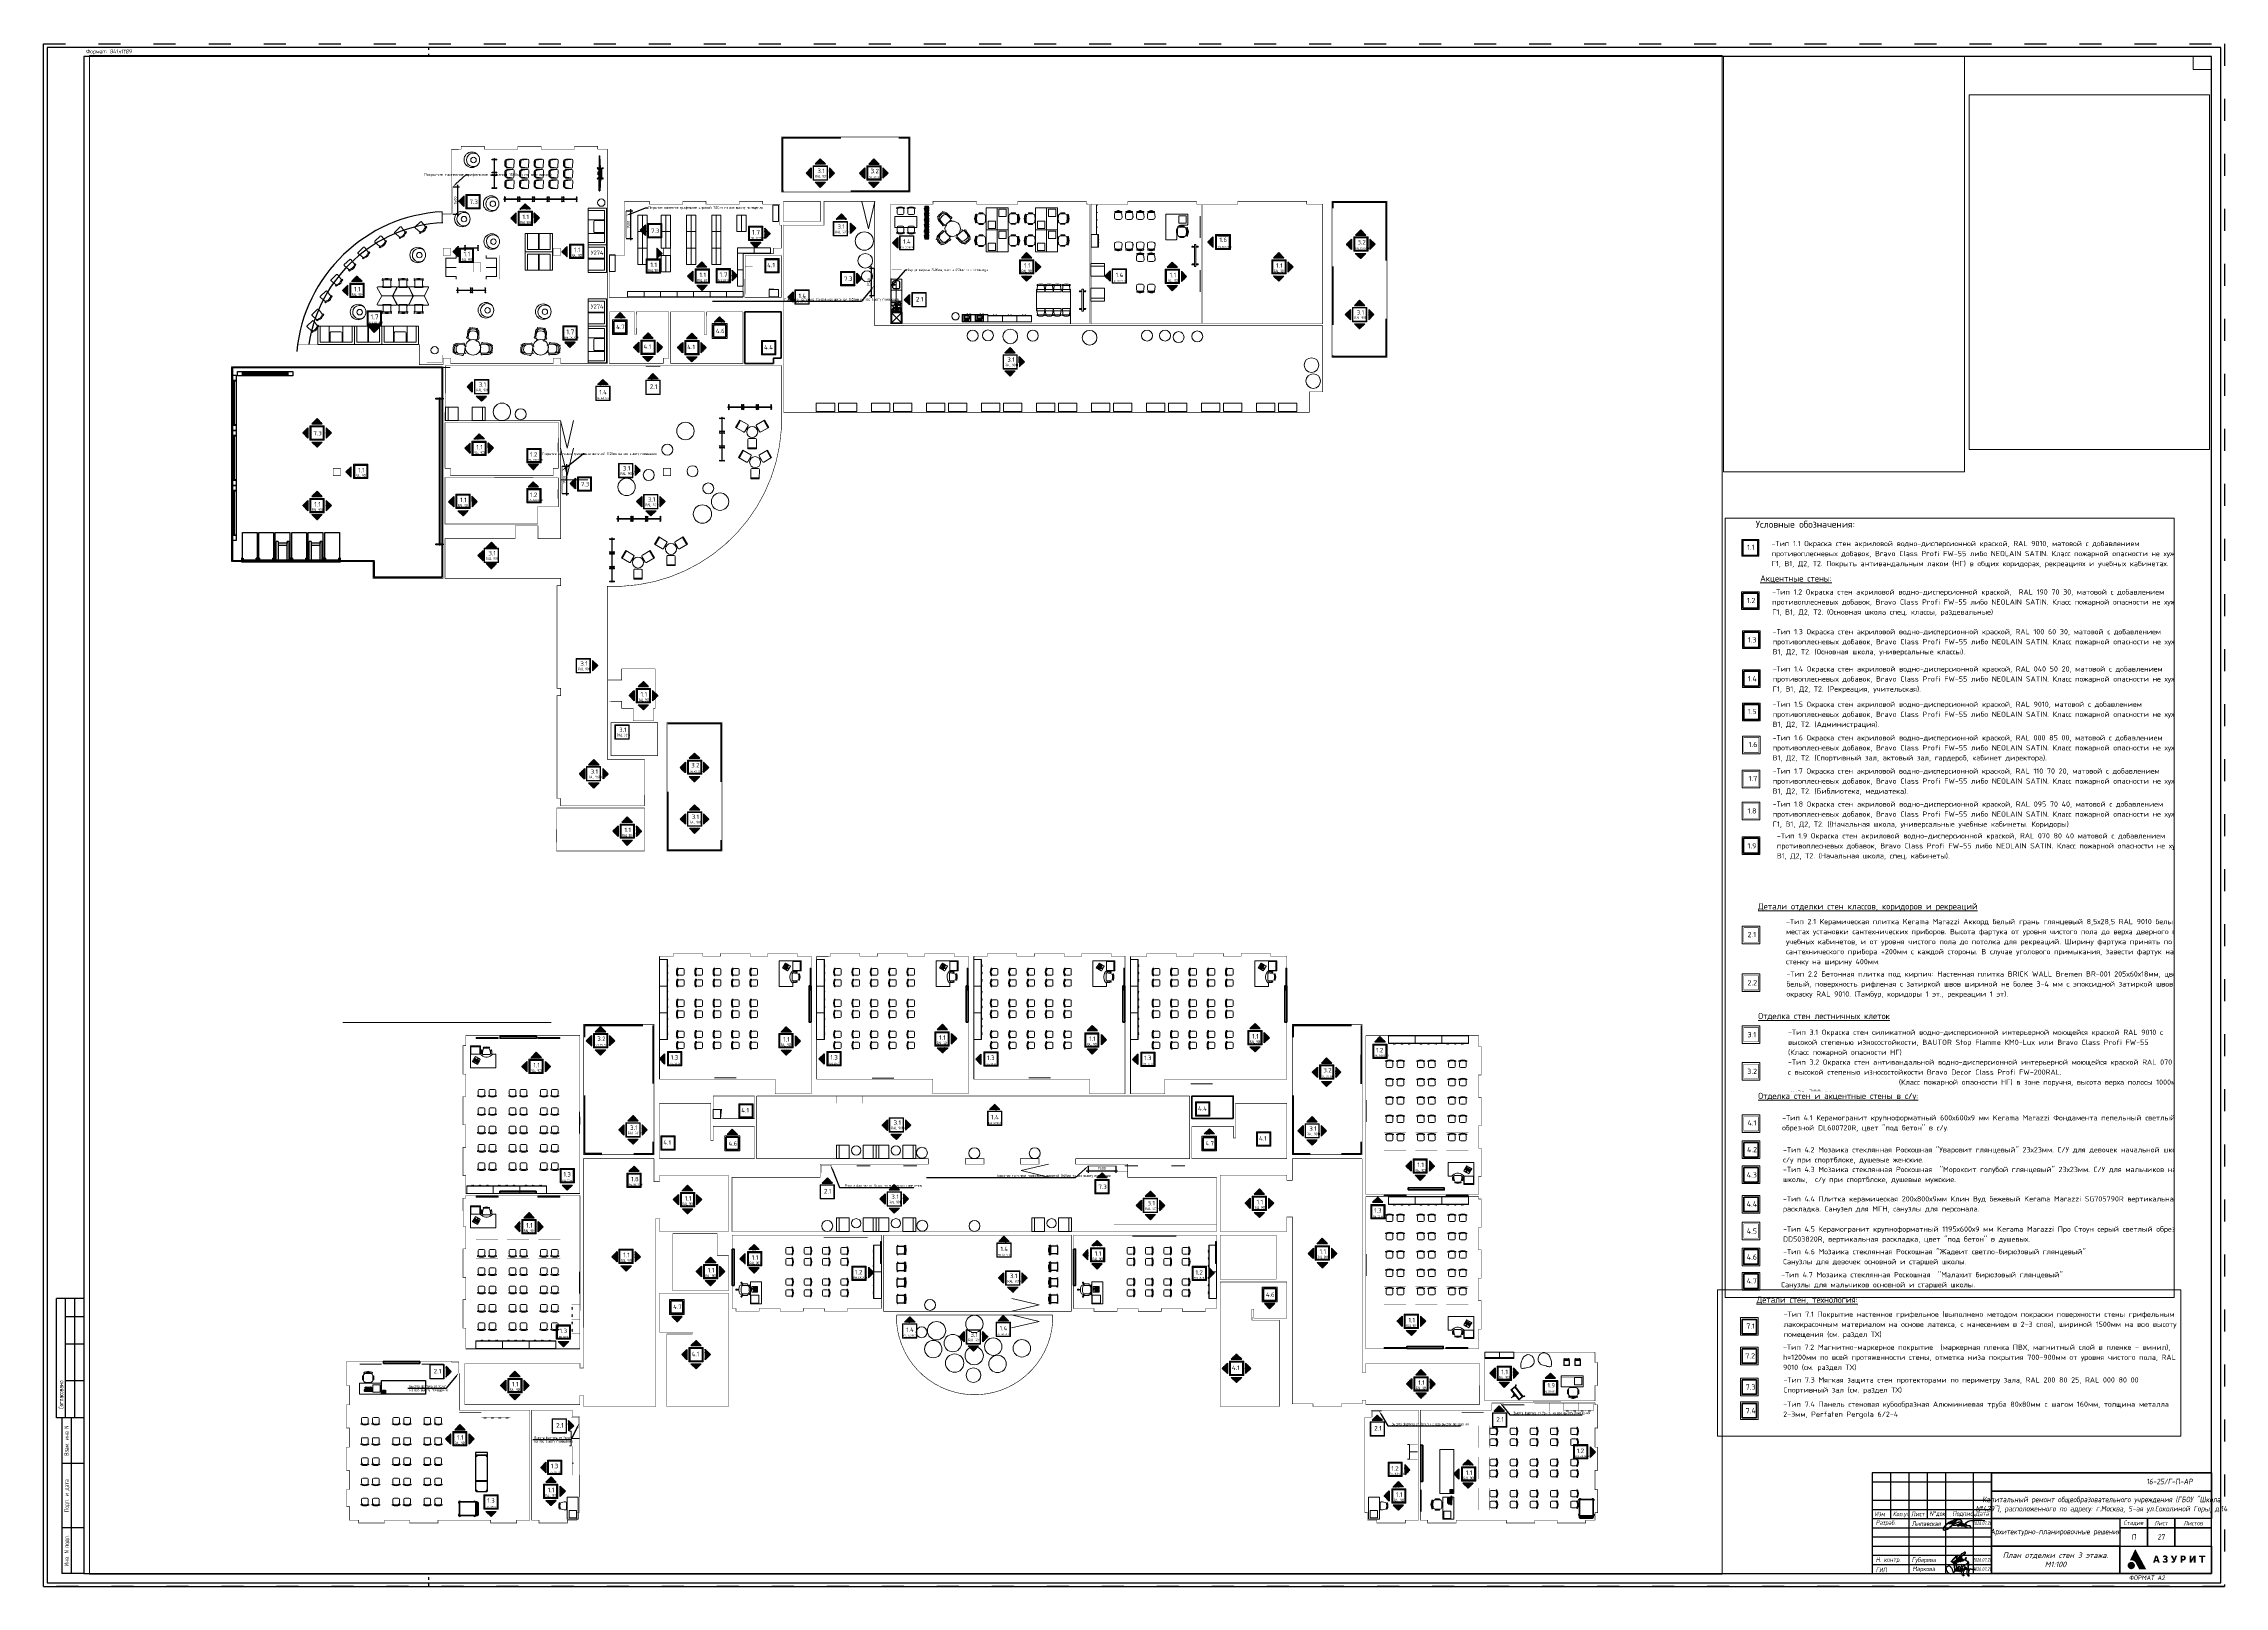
# Paper-space layout '27.стены 3этаж' of a CAD drawing. Header units: millimetres. Extents: x 265 to 1454, y -69 to 772.
# The model-space entities are those that its viewports show. They can reach past a viewport. Long polylines and large blocks are cut down to what shows.
import ezdxf
from ezdxf import colors
from ezdxf.entities.mleader import LeaderData, LeaderLine
from ezdxf.enums import TextEntityAlignment as Align
from ezdxf.math import Vec2, Vec3

# ---------------------------------------------------------------- set-up
doc = ezdxf.new("R2010")
doc.units = ezdxf.units.MM
doc.set_wipeout_variables(frame=1)
for name, pattern in [('ACAD_ISO03W100', [30, 12, -18]), ('ADSK_Сверху', [450, 300, -150]), ('ADSK_Скрыто', [6, 3, -3]), ('ADSK_Штриховая_ш2 п1', [3, 2, -1]), ('HIDDEN', [6, 4, -2]), ('HIDDEN2', [4.7625, 3.175, -1.5875]), ('ГОСТ 2.303 4', [7, 5, -2, 0]), ('Штрих', [6.35, 3.175, -3.175])]:
    doc.linetypes.add(name, pattern=pattern)
for name, color, linetype, lineweight in [('!!!_Отделка стен', 7, 'Continuous', 15), ('_STAMP', 250, 'Continuous', 30), ('_TEXT', 189, 'Continuous', 30), ('АР штриховка стен', 250, 'Continuous', 9), ('АР_Перегородки газоблок', 165, 'Continuous', 30), ('Подписи', 5, 'Continuous', 25), ('текст', 7, 'Continuous', 15), ('ТХ_мебель передв', 250, 'Continuous', 13), ('ТХ_мебель_библ', 250, 'Continuous', 13), ('ТХ_мебель_стац', 250, 'Continuous', 13), ('ТХ_обор_комп принт', 30, 'Continuous', 13), ('ТХ_ОСНОВНОЙ', 103, 'Continuous', 25)]:
    doc.layers.add(name, color=color, linetype=linetype, lineweight=lineweight)
for name, color, linetype in [('_RAMKA', 7, 'Continuous'), ('ТХ_ВК_оборуд.ТХ', 250, 'Continuous'), ('ТХ_мебель_библ_поз', 47, 'Continuous'), ('ТХ_подиум скрыть', 7, 'Continuous')]:
    doc.layers.add(name, color=color, linetype=linetype)
doc.layers.add('ТХ_корр_25.03.26', color=1, linetype='Continuous', lineweight=30, plot=False)
doc.styles.add('Arial 200', font='arial.ttf', dxfattribs={"height": 500})
doc.styles.add('ISOCPEUR', font='isocpeur.ttf', dxfattribs={"height": 800})
doc.styles.add('ISOCPEUR_1', font='isocpeur.ttf', dxfattribs={"height": 300})
doc.styles.add('ISOCPEUR_9', font='isocpeur.ttf', dxfattribs={"height": 80})
doc.styles.add('SIMPLEX', font='simplex.shx', dxfattribs={"width": 0.85, "oblique": 7})
doc.styles.get("Standard").update_dxf_attribs({"font": 'arial.ttf'})
doc.styles.add('Архитект', font='isocpeur.ttf', dxfattribs={"width": 0.8, "oblique": 8})
doc.styles.add('Архитектурный размер', font='isocpeur.ttf', dxfattribs={"width": 0.8, "oblique": 8})
doc.styles.add('ГОСТ 2.304', font='isocpeur.ttf', dxfattribs={"width": 0.7})
doc.linetypes.add('зигзаг', pattern='A,0.00254,-5.08,[131,ltypeshp.shx,S=5.08,R=0,X=-5.08,Y=0],-10.16,[131,ltypeshp.shx,S=5.08,R=180,X=5.08,Y=0],-5.08', length=20.32254)
doc.linetypes.add('ограждение2', pattern='A,0.25,-0.1,[132,ltypeshp.shx,S=0.1,R=0,X=-0.1,Y=0],-0.1,1', length=1.45)
doc.dimstyles.new('R_100', dxfattribs={"dimtxt": 270, "dimasz": 120, "dimexe": 100, "dimexo": 0, "dimgap": 60, "dimtad": 1, "dimdec": 0, "dimrnd": 5, "dimzin": 0, "dimdsep": 46, "dimtxsty": 'ISOCPEUR', "dimblk": 'ARCHTICK', "dimcen": 0, "dimdle": 100, "dimclrd": 256, "dimclre": 256, "dimclrt": 256, "dimadec": 0, "dimazin": 0, "dimtfac": 2, "dimtdec": 0, "dimtofl": 0, "dimtmove": 1, "dimatfit": 3, "dimfxl": 1, "dimtvp": 3, "dimtolj": 1, "dimtzin": 0, "dimarcsym": 0})
pattern_1 = [(45, (183184.327, -136582.77), (-35.355339, 35.355339), []), (45, (183219.683, -136582.77), (-35.355339, 35.355339), [62.5, -12.5, 0, -12.5])]
pattern_2 = [(45, (183188.89, -136609.775), (-35.355339, 35.355339), []), (45, (183224.244, -136609.775), (-35.355339, 35.355339), [62.5, -12.5, 0, -12.5])]
pattern_3 = [(45, (183177.274, -136594.8), (-35.355339, 35.355339), []), (45, (183212.63, -136594.8), (-35.355339, 35.355339), [62.5, -12.5, 0, -12.5])]
pattern_4 = [(45, (183206.994, -136578.246), (-35.355339, 35.355339), []), (45, (183242.35, -136578.246), (-35.355339, 35.355339), [62.5, -12.5, 0, -12.5])]

# ---------------------------------------------------------------- blocks, each defined once
blk = doc.blocks.new('_DOP_POLE')
at = {"layer": '_STAMP'}
for p, q in [((-15, 85), (-15, 150)), ((0, 150), (-15, 150)), ((-10, 85), (-10, 150)), ((-5, 85), (-5, 150)), ((0, 150), (0, 0)), ((0, 140), (-10, 140)), ((0, 125), (-10, 125)), ((0, 105), (-10, 105)), ((0, 85), (-15, 85)), ((-12, 85), (-12, 0)), ((-7, 85), (-7, 0)), ((0, 60), (-12, 60)), ((0, 25), (-12, 25)), ((0, 0), (-12, 0))]:
    blk.add_line(p, q, dxfattribs=at)
at = {"layer": '_TEXT', "style": 'ISOCPEUR', "width": 0.7}
for s, p in [('Согласовано', (-12.5, 97.5)), ('Взам. инв N', (-9.5, 72.5)), ('Подп. и дата', (-9.5, 42.5)), ('Инв. N подл.', (-9.5, 12.5))]:
    blk.add_text(s, height=2.5, rotation=90, dxfattribs=at).set_placement(p, align=Align.MIDDLE_CENTER)
blk = doc.blocks.new('*U52')
at = {"color": 0}
for p, q in [((1172, 827), (1172, 834)), ((1182, 827), (1172, 827))]:
    blk.add_line(p, q, dxfattribs=at)
at = {"layer": '_RAMKA', "color": 253, "linetype": 'ACAD_ISO03W100', "ltscale": 0.12}
for p, q in [((210, 834), (210, 841)), ((210, 0), (210, 7))]:
    blk.add_line(p, q, dxfattribs=at)
at = {"layer": '_RAMKA', "color": 0}
for points in [[(2, 2), (1187, 2), (1187, 839), (2, 839)], [(22, 7), (1182, 7), (1182, 834), (22, 834)]]:
    blk.add_lwpolyline(points, close=True, dxfattribs=at)
at = {"layer": 'Defpoints', "color": 255}
for q in [(0, 841), (1189, 0)]:
    blk.add_line((0, 0), q, dxfattribs=at)
at = {"layer": 'Defpoints', "color": 253, "linetype": 'ACAD_ISO03W100'}
blk.add_lwpolyline([(0, 841), (1189, 841), (1189, 0), (0, 0)], close=True, dxfattribs=at)
at = {"layer": '_RAMKA'}
blk.add_blockref('_DOP_POLE', (22, 7), dxfattribs=at)
at = {"layer": '_RAMKA', "color": 8, "insert": (23, 836.5), "char_height": 2.2, "attachment_point": 4, "style": 'SIMPLEX'}
blk.add_mtext_dynamic_manual_height_columns('Формат: 841x1189', width=59.756, gutter_width=12.5, heights=[0], dxfattribs=at)
at = {"layer": '_RAMKA', "color": 8, "style": 'SIMPLEX', "oblique": 7, "width": 0.85}
blk.add_attdef('ФОРМАТ_А', (1137, 3.5), '', height=2.5, dxfattribs=at)
blk = doc.blocks.new('Логотип Азурит')
at = {"layer": '_STAMP', "linetype": 'Continuous', "true_color": 0x2a3756}
h = blk.add_hatch(color=159, dxfattribs=at)
h.dxf.hatch_style = 1
h.paths.add_polyline_path([(-39.4, 8.5), (-40, 9.6), (-40.6, 10.7), (-41.1, 11.7), (-41.6, 12.6), (-41.8, 12.9), (-41.9, 13), (-41.9, 12.9), (-42, 12.8), (-42.4, 12), (-42.8, 11.2), (-43.1, 10.5), (-43.5, 9.7), (-44.2, 8.3), (-44.5, 7.6), (-44.7, 7.1), (-44.8, 6.9), (-44.7, 6.9), (-44.5, 7), (-44.3, 7), (-44.1, 7), (-43.9, 7), (-43.7, 6.9), (-43.6, 6.9), (-43.4, 6.9), (-43.2, 6.8), (-43.1, 6.7), (-42.9, 6.7), (-42.7, 6.6), (-42.6, 6.5), (-42.4, 6.4), (-42.3, 6.3), (-42.2, 6.2), (-42, 6), (-41.9, 5.9), (-41.8, 5.8), (-41.7, 5.7), (-41.6, 5.5), (-41.3, 4.9), (-41, 4.4), (-40.6, 3.6), (-40, 2.6), (-39.8, 2.1), (-37.9, 2.1), (-36.5, 2.1), (-35.9, 2.1), (-36.5, 3.1), (-36.8, 3.8), (-37.2, 4.4), (-37.7, 5.3), (-38.2, 6.3), (-38.5, 6.9), (-38.9, 7.5)])
at = {"layer": '_STAMP', "linetype": 'Continuous', "true_color": 0x1447b7}
h = blk.add_hatch(color=162, dxfattribs=at)
h.dxf.hatch_style = 1
h.paths.add_polyline_path([(-42.1, 4.2), (-42.1, 4.4), (-42.1, 4.6), (-42.2, 4.8), (-42.3, 4.9), (-42.4, 5.1), (-42.5, 5.3), (-42.6, 5.4), (-42.7, 5.5), (-42.8, 5.6), (-42.9, 5.7), (-43.1, 5.9), (-43.4, 6), (-43.6, 6), (-43.9, 6.1), (-44.2, 6.1), (-44.4, 6.1), (-44.5, 6), (-44.7, 6), (-44.9, 5.9), (-45, 5.8), (-45.2, 5.7), (-45.4, 5.6), (-45.5, 5.5), (-45.6, 5.3), (-45.7, 5.2), (-45.8, 5), (-45.9, 4.9), (-46, 4.7), (-46, 4.5), (-46.1, 4.3), (-46.1, 4.1), (-46.1, 3.9), (-46, 3.7), (-46, 3.5), (-45.9, 3.4), (-45.9, 3.2), (-45.8, 3.1), (-45.7, 3), (-45.6, 2.9), (-45.5, 2.8), (-45.4, 2.7), (-45.3, 2.6), (-45.2, 2.5), (-45.1, 2.4), (-45, 2.3), (-44.8, 2.3), (-44.7, 2.2), (-44.6, 2.2), (-44.4, 2.2), (-44.3, 2.1), (-44.1, 2.1), (-43.8, 2.1), (-43.6, 2.2), (-43.3, 2.3), (-43.1, 2.4), (-42.9, 2.5), (-42.7, 2.7), (-42.6, 2.8), (-42.4, 3), (-42.3, 3.1), (-42.3, 3.3), (-42.2, 3.5), (-42.1, 3.7), (-42.1, 3.8), (-42.1, 4)])
at = {"layer": '_STAMP', "linetype": 'Continuous', "true_color": 0x2a3756}
h = blk.add_hatch(color=159, dxfattribs=at)
h.dxf.hatch_style = 1
h.paths.add_polyline_path([(-29.3, 7.9), (-29.6, 8.8), (-29.9, 9.5), (-30.4, 9.5), (-30.9, 9.5), (-30.9, 9.4), (-31.3, 8.4), (-31.6, 7.3), (-32, 6.3), (-32.2, 5.6), (-32.1, 5.6), (-31.7, 5.6), (-31.2, 5.6), (-31.1, 6), (-31, 6.4), (-30.4, 6.4), (-29.8, 6.4), (-29.6, 6), (-29.5, 5.6), (-29, 5.6), (-28.5, 5.6), (-28.6, 5.8), (-28.9, 6.8)])
h.paths.add_polyline_path([(-30.8, 7.2), (-30.7, 7.3), (-30.6, 7.9), (-30.4, 8.4), (-30.4, 8.6), (-30.4, 8.7), (-30.4, 8.6), (-30.3, 8.4), (-30.2, 8.1), (-30.1, 7.7), (-30, 7.3), (-30, 7.2), (-30.4, 7.2)], flags=16)
h = blk.add_hatch(color=159, dxfattribs=at)
h.dxf.hatch_style = 1
h.paths.add_polyline_path([(-24.4, 7.3), (-24.5, 7.4), (-24.6, 7.5), (-24.7, 7.6), (-24.8, 7.6), (-24.7, 7.7), (-24.6, 7.8), (-24.5, 7.9), (-24.5, 8), (-24.4, 8.1), (-24.3, 8.2), (-24.3, 8.3), (-24.3, 8.3), (-24.3, 8.5), (-24.3, 8.7), (-24.3, 8.7), (-24.3, 8.8), (-24.4, 9), (-24.5, 9.1), (-24.6, 9.3), (-24.8, 9.4), (-24.9, 9.5), (-25.1, 9.5), (-25.3, 9.6), (-25.6, 9.6), (-25.7, 9.6), (-25.9, 9.6), (-26.1, 9.6), (-26.2, 9.5), (-26.4, 9.5), (-26.5, 9.4), (-26.7, 9.3), (-26.8, 9.2), (-26.9, 9.2), (-26.8, 9), (-26.6, 8.7), (-26.5, 8.5), (-26.5, 8.5), (-26.5, 8.5), (-26.3, 8.6), (-26.2, 8.7), (-26.1, 8.7), (-25.9, 8.8), (-25.8, 8.8), (-25.7, 8.8), (-25.6, 8.8), (-25.5, 8.8), (-25.5, 8.7), (-25.4, 8.7), (-25.3, 8.6), (-25.3, 8.6), (-25.3, 8.5), (-25.3, 8.4), (-25.3, 8.3), (-25.3, 8.2), (-25.4, 8.1), (-25.4, 8.1), (-25.4, 8.1), (-25.5, 8), (-25.6, 8), (-25.8, 8), (-26.1, 8), (-26.1, 7.6), (-26.1, 7.2), (-25.8, 7.2), (-25.5, 7.2), (-25.5, 7.2), (-25.4, 7.2), (-25.3, 7.2), (-25.3, 7.1), (-25.2, 7.1), (-25.2, 7), (-25.2, 7), (-25.2, 6.9), (-25.2, 6.8), (-25.2, 6.7), (-25.2, 6.6), (-25.2, 6.6), (-25.3, 6.5), (-25.3, 6.5), (-25.4, 6.5), (-25.4, 6.4), (-25.5, 6.4), (-25.7, 6.4), (-25.8, 6.4), (-25.9, 6.4), (-26, 6.4), (-26.2, 6.5), (-26.3, 6.6), (-26.4, 6.7), (-26.5, 6.8), (-26.8, 6.5), (-26.9, 6.3), (-27, 6.2), (-27, 6.1), (-27, 6.1), (-26.9, 6.1), (-26.8, 6), (-26.6, 5.8), (-26.4, 5.7), (-26.2, 5.6), (-26, 5.6), (-25.8, 5.6), (-25.5, 5.6), (-25.3, 5.6), (-25.1, 5.6), (-25, 5.7), (-24.9, 5.7), (-24.7, 5.8), (-24.6, 5.9), (-24.5, 5.9), (-24.4, 6), (-24.4, 6.1), (-24.3, 6.2), (-24.3, 6.4), (-24.2, 6.5), (-24.2, 6.7), (-24.2, 6.8), (-24.2, 6.9), (-24.2, 7.1), (-24.3, 7.2), (-24.3, 7.3)])
h = blk.add_hatch(color=159, dxfattribs=at)
h.dxf.hatch_style = 1
h.paths.add_polyline_path([(-19.6, 8), (-19.4, 8.7), (-19.1, 9.2), (-19, 9.5), (-19.2, 9.5), (-19.5, 9.5), (-20, 9.5), (-20, 9.4), (-20.3, 8.7), (-20.6, 7.8), (-20.6, 7.7), (-20.7, 7.6), (-20.7, 7.6), (-20.7, 7.7), (-20.8, 8), (-21, 8.4), (-21.3, 9.1), (-21.5, 9.5), (-22.1, 9.5), (-22.6, 9.5), (-22.4, 9.2), (-21.9, 8.2), (-21.3, 7.1), (-21.1, 6.6), (-21.1, 6.6), (-21.1, 6.5), (-21.1, 6.5), (-21.2, 6.4), (-21.3, 6.4), (-21.4, 6.4), (-21.5, 6.4), (-21.5, 6.4), (-21.6, 6.4), (-21.7, 6.5), (-21.8, 6.5), (-21.9, 6.5), (-21.9, 6.4), (-22.1, 6), (-22.2, 5.9), (-22.2, 5.8), (-22.1, 5.8), (-21.9, 5.7), (-21.8, 5.6), (-21.7, 5.6), (-21.5, 5.6), (-21.3, 5.6), (-21.1, 5.6), (-21, 5.6), (-20.9, 5.7), (-20.8, 5.7), (-20.7, 5.8), (-20.6, 5.8), (-20.6, 5.9), (-20.5, 6), (-20.3, 6.2), (-20.3, 6.4), (-20.2, 6.5), (-19.9, 7.3)])
h = blk.add_hatch(color=159, dxfattribs=at)
h.dxf.hatch_style = 1
h.paths.add_polyline_path([(-14.5, 7.5), (-14.4, 7.6), (-14.4, 7.7), (-14.3, 8), (-14.3, 8.2), (-14.3, 8.4), (-14.4, 8.6), (-14.4, 8.8), (-14.5, 8.9), (-14.6, 9), (-14.6, 9.1), (-14.7, 9.2), (-14.8, 9.3), (-14.9, 9.4), (-15.1, 9.4), (-15.2, 9.5), (-15.3, 9.5), (-15.5, 9.5), (-16.3, 9.5), (-17.2, 9.5), (-17.2, 7.6), (-17.2, 5.6), (-16.7, 5.6), (-16.3, 5.6), (-16.3, 6.2), (-16.3, 6.8), (-15.9, 6.8), (-15.6, 6.8), (-15.4, 6.9), (-15.2, 6.9), (-15, 7), (-14.8, 7.1), (-14.7, 7.2), (-14.6, 7.4)])
h.paths.add_polyline_path([(-15.6, 7.7), (-15.7, 7.7), (-16, 7.7), (-16.3, 7.7), (-16.3, 8.2), (-16.3, 8.7), (-15.9, 8.7), (-15.6, 8.7), (-15.6, 8.7), (-15.5, 8.7), (-15.4, 8.6), (-15.4, 8.5), (-15.3, 8.4), (-15.3, 8.4), (-15.3, 8.2), (-15.3, 8.1), (-15.3, 8), (-15.3, 7.9), (-15.4, 7.9), (-15.4, 7.8), (-15.4, 7.8), (-15.5, 7.7)], flags=16)
h = blk.add_hatch(color=159, dxfattribs=at)
h.dxf.hatch_style = 1
h.paths.add_polyline_path([(-10.1, 7.8), (-10, 8), (-9.9, 8.1), (-9.9, 7.9), (-10, 7.5), (-10, 6.7), (-10, 5.6), (-9.5, 5.6), (-9, 5.6), (-9, 7.6), (-9, 9.5), (-9.5, 9.5), (-10, 9.5), (-10.4, 8.9), (-10.8, 8.1), (-11, 7.8), (-11.3, 7.3), (-11.4, 7.1), (-11.4, 7), (-11.4, 7.3), (-11.4, 7.8), (-11.4, 8.6), (-11.4, 9.5), (-11.9, 9.5), (-12.3, 9.5), (-12.3, 7.6), (-12.3, 5.6), (-11.9, 5.6), (-11.4, 5.6), (-11.2, 5.9), (-10.6, 6.9), (-10.3, 7.4)])
h = blk.add_hatch(color=159, dxfattribs=at)
h.dxf.hatch_style = 1
h.paths.add_polyline_path([(-3.7, 9.1), (-3.7, 9.5), (-5.4, 9.5), (-7.1, 9.5), (-7.1, 9.1), (-7.1, 8.7), (-6.5, 8.7), (-5.9, 8.7), (-5.9, 7.2), (-5.9, 5.6), (-5.4, 5.6), (-5, 5.6), (-5, 7.2), (-5, 8.7), (-4.3, 8.7), (-3.7, 8.7)])
blk = doc.blocks.new('подпись Липавская')
at = {"color": 162, "lineweight": 18, "true_color": 0x0034d1}
for points, knots in [([(2.4, -0.6), (1.9, -1.1), (1.5, -1.5), (0.6, -2.3), (0.2, -2.6), (-0.4, -3.1), (-0.8, -3.3), (-1.5, -3.6), (-1.9, -3.7), (-2.4, -3.8), (-2.6, -3.8), (-2.9, -3.6), (-3, -3.5), (-3.1, -3.2), (-3, -3.1), (-3, -2.6), (-2.9, -2.3), (-2.6, -1.9), (-2.5, -1.7), (-2, -1), (-1.6, -0.6), (-0.8, 0.1), (-0.4, 0.4), (0.6, 0.9), (1, 1.2), (1.6, 1.4), (1.6, 1.4), (1.7, 1.5)], [1.927995, 1.927995, 1.927995, 1.927995, 2.162861, 2.162861, 2.342684, 2.342684, 2.481252, 2.481252, 2.589465, 2.589465, 2.644352, 2.644352, 2.684993, 2.684993, 2.725633, 2.725633, 2.816518, 2.816518, 2.907403, 2.907403, 3.101021, 3.101021, 3.294638, 3.294638, 3.488255, 3.488255, 3.514244, 3.514244, 3.514244, 3.514244]), ([(1.5, 0.1), (1.6, 0.1), (1.8, 0.1), (2, 0.2), (2.1, 0.3), (2.5, 0.4), (2.7, 0.6), (3, 0.7)], [0.9055552, 0.9055552, 0.9055552, 0.9055552, 0.9629326, 0.9629326, 1.02031, 1.02031, 1.1239395, 1.1239395, 1.1239395, 1.1239395]), ([(6.8, 0.3), (6.6, 0.1), (6.3, 0), (5.8, -0.3), (5.5, -0.5), (5, -0.7), (4.7, -0.8), (4.2, -1), (4, -1), (3.6, -1.1), (3.4, -1.1), (3, -1.1), (2.8, -1.1), (2.6, -1), (2.5, -1), (2.4, -0.8), (2.3, -0.7), (2.4, -0.6)], [4.3062538, 4.3062538, 4.3062538, 4.3062538, 4.4138757, 4.4138757, 4.5214976, 4.5214976, 4.6291196, 4.6291196, 4.7090277, 4.7090277, 4.7729116, 4.7729116, 4.8231548, 4.8231548, 4.8495834, 4.8495834, 4.87234, 4.87234, 4.87234, 4.87234]), ([(2.8, -0.2), (3.1, 0.1), (3.6, 0.3), (4.3, 0.6), (4.6, 0.7), (5.2, 0.9), (5.6, 0.9), (6.2, 1), (6.5, 1), (6.8, 1)], [4.9347748, 4.9347748, 4.9347748, 4.9347748, 5.0568055, 5.0568055, 5.1788362, 5.1788362, 5.3146558, 5.3146558, 5.3908243, 5.3908243, 5.3908243, 5.3908243]), ([(5.1, 2.3), (5.5, 2.3), (5.9, 2.2), (6.5, 2), (6.7, 2), (7.1, 1.6), (7.3, 1.3), (7.3, 1), (7.2, 0.9), (7.2, 0.8)], [3.9400756, 3.9400756, 3.9400756, 3.9400756, 4.077799, 4.077799, 4.1515227, 4.1515227, 4.2252463, 4.2252463, 4.2499379, 4.2499379, 4.2499379, 4.2499379]), ([(7.2, 0.8), (7.3, 0.7), (7.3, 0.5), (7.3, 0.3), (7.3, 0.2), (7.3, 0), (7.2, 0), (7.2, 0)], [5.43291642, 5.43291642, 5.43291642, 5.43291642, 5.46279586, 5.46279586, 5.4926753, 5.4926753, 5.50331351, 5.50331351, 5.50331351, 5.50331351]), ([(7.2, 0), (7.4, 0), (7.5, 0), (7.8, 0), (8, 0), (8.2, -0.2), (8.3, -0.3), (8.3, -0.4)], [6.0978529, 6.0978529, 6.0978529, 6.0978529, 6.1425729, 6.1425729, 6.1872929, 6.1872929, 6.2036694, 6.2036694, 6.2036694, 6.2036694]), ([(8.7, -0.5), (8.8, -0.1), (9.2, 0.3), (9.8, 0.8), (10.2, 1.1), (11, 1.4), (11.4, 1.5), (12.7, 1.7), (13.6, 1.8), (15, 1.9), (15.7, 1.9), (16.8, 1.9), (17.2, 1.9), (18, 1.8), (18.5, 1.8), (19.2, 1.7), (19.4, 1.7), (19.7, 1.7)], [7.769656, 7.769656, 7.769656, 7.769656, 7.921996, 7.921996, 8.074335, 8.074335, 8.226675, 8.226675, 8.542229, 8.542229, 8.775159, 8.775159, 8.93404, 8.93404, 9.09292, 9.09292, 9.186254, 9.186254, 9.186254, 9.186254]), ([(6.6, -0.7), (6.5, -0.8), (6.4, -0.9), (6, -1.1), (5.7, -1.3), (5.4, -1.4), (5.3, -1.4), (5.2, -1.4), (5.1, -1.4), (5, -1.4), (5, -1.4), (4.9, -1.4), (4.8, -1.3), (4.8, -1.1), (4.8, -1.1), (4.9, -1), (4.9, -1), (4.9, -0.9), (5, -0.9), (5.1, -0.8), (5.3, -0.7), (5.5, -0.6), (5.6, -0.5), (5.9, -0.4), (6, -0.3), (6.3, -0.3), (6.3, -0.3), (6.4, -0.2)], [5.5967371, 5.5967371, 5.5967371, 5.5967371, 5.6654435, 5.6654435, 5.7341498, 5.7341498, 5.7599769, 5.7599769, 5.7754743, 5.7754743, 5.7848694, 5.7848694, 5.7920528, 5.7920528, 5.7992363, 5.7992363, 5.8064198, 5.8064198, 5.8255794, 5.8255794, 5.8652806, 5.8652806, 5.9049817, 5.9049817, 5.9720452, 5.9720452, 5.9983972, 5.9983972, 5.9983972, 5.9983972]), ([(7.7, -1.2), (7.7, -1.3), (7.6, -1.3), (7.4, -1.4), (7.3, -1.5), (7.1, -1.5), (7, -1.5), (6.9, -1.4), (6.9, -1.4), (6.8, -1.3), (6.8, -1.2), (6.8, -1.1), (6.8, -1), (6.9, -0.9), (6.9, -0.9), (7, -0.8), (7.1, -0.7), (7.4, -0.6), (7.6, -0.5), (7.7, -0.5)], [6.3030834, 6.3030834, 6.3030834, 6.3030834, 6.3311025, 6.3311025, 6.3581066, 6.3581066, 6.3684891, 6.3684891, 6.3749758, 6.3749758, 6.3814625, 6.3814625, 6.3879491, 6.3879491, 6.4022384, 6.4022384, 6.4305971, 6.4305971, 6.4944159, 6.4944159, 6.4944159, 6.4944159]), ([(8.6, -1.2), (8.5, -1.3), (8.4, -1.3), (8.3, -1.4), (8.2, -1.4), (8.1, -1.5), (8, -1.5), (7.9, -1.4), (7.8, -1.4), (7.7, -1.3), (7.7, -1.3), (7.7, -1.2)], [6.63437936, 6.63437936, 6.63437936, 6.63437936, 6.65591892, 6.65591892, 6.6718971, 6.6718971, 6.68234273, 6.68234273, 6.6889962, 6.6889962, 6.69151939, 6.69151939, 6.69151939, 6.69151939]), ([(9.7, -1.1), (9.9, -1.1), (10.3, -1), (11, -1), (11.3, -1), (11.8, -1.2), (11.9, -1.4), (12.1, -1.8), (12, -2.1), (11.8, -2.3), (11.7, -2.4), (11.3, -2.5), (11.2, -2.5), (10.6, -2.5), (10.3, -2.5), (9.7, -2.3), (9.5, -2.2), (9.1, -2), (8.9, -1.9), (8.6, -1.5), (8.6, -1.4), (8.6, -1.2)], [7.0162906, 7.0162906, 7.0162906, 7.0162906, 7.0993883, 7.0993883, 7.1824861, 7.1824861, 7.2545595, 7.2545595, 7.301037, 7.301037, 7.3475144, 7.3475144, 7.3939919, 7.3939919, 7.486045, 7.486045, 7.578098, 7.578098, 7.6546435, 7.6546435, 7.6967383, 7.6967383, 7.6967383, 7.6967383]), ([(9.2, -0.6), (9.2, -0.6), (9.3, -0.6), (9.5, -0.5), (9.5, -0.5), (9.6, -0.5), (9.7, -0.6), (9.8, -0.8), (9.8, -0.8), (9.8, -0.9), (9.8, -1), (9.8, -1), (9.7, -1.1), (9.7, -1.1)], [6.85701628, 6.85701628, 6.85701628, 6.85701628, 6.88166544, 6.88166544, 6.8944683, 6.8944683, 6.90289754, 6.90289754, 6.91132677, 6.91132677, 6.91975601, 6.91975601, 6.93200035, 6.93200035, 6.93200035, 6.93200035])]:
    blk.add_open_spline(points, degree=3, knots=knots, dxfattribs=at)
blk.add_spline([(0, 0), (0, -0.1), (0.3, -0.2), (0.8, 0), (1.4, 0.3), (1.9, 0.6), (2.3, 0.9), (2.7, 1.2), (2.9, 1.5), (3, 1.7), (3, 1.9), (2.7, 1.9), (2.4, 1.7), (1.8, 1.3), (1.5, 1), (1.2, 0.5), (1.1, 0.1), (1.2, -0.1), (1.6, -0.2), (2.1, 0), (2.5, 0.2), (2.9, 0.4), (3.5, 0.7), (4.1, 1.2), (4.6, 1.8), (4.8, 2.1), (4.9, 2.3), (4.5, 2.1), (4.1, 1.7), (3.7, 1.3), (3.1, 0.5), (2.4, -0.2), (1.7, -1), (0.7, -1.8), (-0.1, -2.5), (-1.4, -3.3), (-2.7, -3.4), (-2.7, -2.6), (-2.3, -1.8), (-1.6, -1), (-0.5, -0.1), (1, 0.8), (2, 1.3), (3.5, 1.8), (4.9, 2), (5.9, 2), (6.5, 1.8), (6.9, 1.5), (7, 1.1), (6.6, 0.4), (5.7, -0.1), (4.4, -0.6), (3.4, -0.9), (2.6, -0.8), (3.8, 0.1), (4.9, 0.5), (6.3, 0.7), (7.1, 0.5), (7, 0.1), (6.8, -0.2), (6.4, -0.5), (5.9, -0.9), (5, -1.2), (5.4, -0.9), (5.6, -0.8), (5.9, -0.6), (6.2, -0.5), (6.9, -0.3), (7.6, -0.2), (8, -0.4), (8.1, -0.4), (8, -0.6), (7.7, -1), (7.3, -1.2), (7, -1.2), (7.2, -1), (7.4, -0.9), (7.8, -0.7), (8.1, -0.6), (8.4, -0.6), (8.5, -0.7), (8.4, -1.1), (8.2, -1.2), (8, -1.2), (8, -1), (8.2, -0.9), (8.7, -0.9), (9, -0.9), (9.6, -0.8), (9.4, -1.1), (10.8, -1.2), (11.7, -1.6), (11.8, -1.9), (10.3, -2.2), (9.5, -1.9), (8.9, -1.5), (8.8, -0.7), (9.2, -0.1), (9.8, 0.5), (10.7, 1), (12.2, 1.4), (13.8, 1.6), (15.5, 1.7), (16.6, 1.7), (17.2, 1.6), (18.3, 1.6), (19.6, 1.4)], degree=3, dxfattribs=at)
for points in [[(0.2, 0.1), (0.5, 0.1), (0.6, 0.2), (0.9, 0.3)], [(1.6, 0.7), (1.9, 0.9), (2.1, 1), (2.3, 1.2)], [(2, 1.1), (1.8, 0.9), (1.7, 0.8), (1.6, 0.7)], [(3.3, 0.4), (3.1, 0.2), (3, 0), (2.8, -0.2)], [(3.2, 2), (3.6, 2), (3.9, 2.1), (4.2, 2.2)], [(8.3, -0.4), (8.4, -0.4), (8.6, -0.4), (8.7, -0.5)]]:
    blk.add_open_spline(points, degree=3, dxfattribs=at)
blk = doc.blocks.new('A$C87e5faed')
at = {"color": 172, "true_color": 0x1616e3}
for p, q in [((4.5, 4), (1.3, 0.4)), ((1.3, 0.4), (4.4, 3.1)), ((1.3, 0.4), (4.4, 3)), ((4.5, 3.9), (1.4, 0.4)), ((2.7, -0.6), (4.6, 1.4)), ((2.8, -0.6), (4.6, 1.3)), ((3.9, 0), (3.2, -0.6)), ((3.9, 0), (4, 0.1)), ((4, 0.1), (4.6, 0.7)), ((4.1, 0.2), (4.6, 0.6)), ((4.5, 3.2), (4.7, 3.4)), ((4.5, 3.1), (4.7, 3.3)), ((4.6, 1.4), (5.1, 1.9)), ((4.6, 1.4), (4.9, 1.8)), ((4.6, 0.5), (4.6, 0.3)), ((4.6, 0.3), (4.8, 0.2)), ((4.7, 0.7), (7.2, 2.9)), ((4.9, 1.3), (4.7, 0.9)), ((4.7, 0.7), (4.7, 0.6)), ((4.7, 0.6), (4.7, 0.3)), ((4.7, 0.3), (4.8, 0.3)), ((4.8, 0.8), (7.2, 3)), ((5, 1.3), (4.8, 0.8)), ((4.8, 0.3), (5.3, 0.4)), ((4.8, 0.2), (5.3, 0.4)), ((4.8, 0.2), (5.3, 0.4)), ((7.2, 3), (5, 1.3)), ((7.1, 3), (5, 1.3)), ((5.1, 2), (7.4, 4.8)), ((5.2, 2.1), (7.4, 4.8)), ((5.3, 0.4), (7.5, 2)), ((5.3, 0.4), (6.5, 1.2)), ((6.7, 1.4), (6.2, 0.8)), ((6.5, 1.2), (6.2, 0.8)), ((6.7, 1.4), (7.6, 2)), ((6.7, 0.6), (7.1, 0.9)), ((7.5, 2), (6.8, 1.5)), ((6.8, 0.5), (7.2, 1)), ((6.9, 1.5), (6.9, 1.5)), ((7.8, 1.8), (7.1, 0.9)), ((7.2, 1), (8, 1.7)), ((7.9, 1.7), (7.2, 1)), ((7.2, 1), (7.3, 0.8)), ((7.3, 1), (8, 1.6)), ((7.4, 0.9), (7.3, 1)), ((7.3, 0.8), (7.5, 0.8)), ((7.4, 4.8), (8.7, 5.6)), ((7.4, 4.8), (8.7, 5.6)), ((7.4, 0.9), (7.5, 0.9)), ((7.5, 2), (7.6, 2)), ((7.5, 0.8), (7.8, 0.9)), ((7.5, 0.9), (7.8, 0.9)), ((7.8, 0.9), (9, 1.7)), ((7.8, 0.9), (9.1, 1.6)), ((9.2, 1.5), (10.5, 0.4)), ((9.2, 1.4), (10.5, 0.4)), ((9.7, 2.6), (9.6, 2.6)), ((9.7, 2.5), (9.6, 2.5)), ((9.8, 2.5), (9.7, 2.6)), ((9.7, 2.5), (9.7, 2.5)), ((3, -0.7), (2.7, -0.6)), ((3, -0.7), (2.8, -0.6)), ((3.2, -0.6), (3, -0.7)), ((3.3, -0.6), (3, -0.7)), ((3.9, 0), (3.3, -0.6)), ((10.2, -0.7), (7.3, -2.5)), ((10.2, -0.8), (7.3, -2.6))]:
    blk.add_line(p, q, dxfattribs=at)
for points in [[(3.9, 0), (3.1, -0.2), (2.4, -0.3), (2.1, -0.3), (2.1, -0.1), (2.4, 0.2), (4.5, 1.6)], [(4, 0.1), (3.1, -0.2), (2.4, -0.3), (2.2, -0.2), (2.2, -0.1), (2.5, 0.2), (4.5, 1.6), (4.6, 1.4)], [(4.6, 0.5), (4.2, 0.1), (4, 0.1)], [(4.6, 0.6), (4.6, 0.5), (4.2, 0.2), (4.1, 0.2)], [(4.5, 3.1), (4.4, 2.2), (4.6, 1.6)], [(4.4, 3), (4.4, 2.2), (4.5, 1.6)], [(4.6, 1.6), (5.1, 2)], [(4.6, 1.6), (4.9, 1.8)], [(4.6, 1.6), (4.6, 1.4)], [(4.6, 1.4), (4.7, 0.9)], [(4.6, 1.3), (4.7, 0.9), (4.6, 0.7)]]:
    blk.add_lwpolyline(points, dxfattribs=at)
for points in [[(4.7, 3.3), (5.1, 3.7, 0.664719), (5, 3.9, 0.116051), (4.6, 3.6, 0.12803), (4.5, 3.4), (4.4, 3.1)], [(4.7, 3.4), (5.1, 3.7, 0.620604), (5, 3.8, 0.116009), (4.7, 3.6, 0.126024), (4.5, 3.3), (4.5, 3.2)], [(5.1, 1.9), (5.4, 2.1), (9.2, 5.1, 0.828646), (8.7, 5.6)], [(5.2, 2.1), (5.4, 2.2), (9.1, 5.1, 0.817588), (8.7, 5.6)]]:
    blk.add_lwpolyline(points, format="xyb", dxfattribs=at)
for centre, radius, start, end in [((6.4, 0.7), 0.164, 144.8899, 225.505), ((6.4, 0.7), 0.222, 144.8899, 225.505), ((6.5, 0.9), 0.486, 237.4946, 304.5474), ((6.5, 0.9), 0.428, 237.4946, 304.5474), ((7.2, 2.9), 0.0636, 335.3486, 107.8343), ((7.9, 1.7), 0.131, 327.1495, 150.1539), ((7.9, 1.7), 0.0731, 327.1495, 150.1539), ((9.7, 1.9), 0.682, 96.4472, 194.9902), ((9.7, 1.9), 0.624, 96.4472, 193.5642), ((8.4, 3), 1.49, 299.157, 339.3007), ((8.4, 3), 1.44, 299.6881, 338.4776), ((9.7, 1.9), 0.624, 199.0634, 220.3111), ((9.7, 1.9), 0.682, 200.0512, 220.3111), ((9.9, -0.1), 0.707, 295.4048, 36.3986), ((9.9, -0.1), 0.765, 295.4048, 36.3986)]:
    blk.add_arc(centre, radius, start, end, dxfattribs=at)
blk = doc.blocks.new('_Azurit_Stamp 1')
at = {"layer": '_STAMP', "lineweight": -2}
for p, q in [((-185, 50), (-120, 50)), ((-120, 55), (-120, 0)), ((-185, 40), (-120, 40)), ((-185, 25), (-120, 25)), ((-185, 20), (-120, 20)), ((-185, 15), (-120, 15)), ((-185, 10), (-120, 10)), ((-185, 5), (-120, 5))]:
    blk.add_line(p, q, dxfattribs=at)
at = {"layer": '_STAMP', "lineweight": 30}
for p, q in [((-175, 55), (-175, 30)), ((-165, 55), (-165, 0)), ((-155, 55), (-155, 30)), ((-145, 55), (-145, 0)), ((-130, 55), (-130, 0)), ((-185, 35), (-120, 35)), ((-185, 30), (-120, 30))]:
    blk.add_line(p, q, dxfattribs=at)
at = {"layer": '_STAMP', "lineweight": -2}
blk.add_lwpolyline([(-185, 0), (0, 0), (0, 55), (-185, 55)], close=True, dxfattribs=at)
at = {"layer": '_STAMP', "lineweight": 30}
for points in [[(-185, 0), (0, 0), (0, 55), (-185, 55)], [(-120, 55), (0, 55), (0, 45), (-120, 45)], [(-120, 45), (0, 45), (0, 30), (-120, 30)], [(-120, 30), (-50, 30), (-50, 15), (-120, 15)], [(-50, 25), (-35, 25), (-35, 30), (-50, 30)], [(-50, 15), (-35, 15), (-35, 25), (-50, 25)], [(-35, 25), (-20, 25), (-20, 30), (-35, 30)], [(-35, 15), (-20, 15), (-20, 25), (-35, 25)], [(-20, 25), (0, 25), (0, 30), (-20, 30)], [(-20, 15), (0, 15), (0, 25), (-20, 25)], [(-120, 15), (-50, 15), (-50, 0), (-120, 0)], [(-50, 15), (0, 15), (0, 0), (-50, 0)]]:
    blk.add_lwpolyline(points, close=True, dxfattribs=at)
at = {"layer": 'Подписи', "color": 5, "true_color": 0x0000ff}
for points in [[(-140.7, 0.6), (-140.9, 1.2), (-141.2, 1.9), (-141.4, 2.6), (-141.9, 3.2), (-142.5, 3.8), (-143.3, 4.1), (-143.9, 3.9), (-144.5, 3.4), (-144.7, 2.9), (-144.7, 2.2), (-144.3, 1.5), (-144.1, 1), (-143.4, 0.4), (-142.6, 0), (-141.6, 0), (-141, 0.2), (-140.1, 1), (-139.9, 2.1), (-139.9, 3), (-139.9, 4.4), (-139.9, 5.4)], [(-139.6, 4.8), (-139.8, 5.5), (-140.1, 5.8), (-140.5, 5.8), (-140.6, 5.5), (-140.6, 4.9), (-140.4, 4.1), (-140.1, 3), (-139.7, 2), (-139.3, 1.2), (-139, 2.8), (-138.9, 4), (-138.9, 5), (-138.9, 5.4), (-139.3, 5.5), (-139.3, 5.2), (-139.1, 3.8), (-138.6, 1.5), (-138.4, 1.1), (-138, 1.8), (-137.9, 2.8), (-137.9, 3.3), (-138.3, 3.3), (-138.5, 2.7), (-138.3, 2.1), (-137.9, 1.8), (-137.5, 1.3), (-137.3, 1.1), (-136.9, 2.2), (-136.8, 3.1), (-137.1, 3.7), (-137.6, 3.9), (-138.1, 3.6), (-138.3, 3.2), (-138.1, 2.5), (-137.9, 2), (-137.8, 1.8), (-137.4, 1.9), (-137, 2.4), (-137.1, 3.3), (-137.1, 2.6), (-136.8, 1.6), (-136.6, 1.3), (-136.5, 1.2), (-136.2, 1.4), (-135.9, 2.8), (-136.1, 3.8), (-136.5, 5.1), (-135.6, 1.1), (-135.4, 0.5), (-135.2, -0.2), (-135.1, -0.8), (-135.1, -1.3), (-135.5, -1.2), (-135.9, -0.4), (-136.3, 0.5), (-136.4, 1.6), (-136.4, 2.5), (-135.9, 3.3), (-135.7, 3.3), (-135.5, 2.5), (-135.3, 2), (-135, 1.6), (-134.8, 1.6), (-134.6, 2.1), (-134.5, 3.2), (-134.5, 3.8), (-133.9, 2.1), (-134.1, 3.2), (-133.9, 3.5), (-133.7, 3), (-133.4, 2.6), (-133.2, 2.3), (-132.8, 2.7), (-132.6, 3.6), (-132.4, 4.5), (-132.6, 6.4), (-132.9, 6.7), (-133.1, 6.5), (-133.1, 6), (-132.9, 4.5), (-132.6, 2.4), (-132.5, 1), (-132.5, 0), (-132.5, -1.4), (-132.8, -1.1), (-133.1, -0.3), (-133.3, 1.1), (-133.3, 2), (-133.2, 2.9), (-132.6, 2.3), (-132.6, 2.1), (-132.4, 1.3), (-132, 1.8), (-131.5, 2.7), (-131.3, 2.2), (-130.8, 2.7), (-130.4, 2.2), (-129.7, 2.4), (-129.3, 2.2), (-128.7, 2.4)]]:
    blk.add_spline(points, degree=3, dxfattribs=at)
at = {"color": 172, "true_color": 0x1616e3}
blk.add_blockref('подпись Липавская', (-143.3, 27.3), dxfattribs=at)
at = {"linetype": 'Continuous'}
blk.add_blockref('Логотип Азурит', (0.3, 0.3), dxfattribs=at)
at = {"color": 241, "ltscale": 100, "true_color": 0xf7abae}
blk.add_blockref('A$C87e5faed', (-143.4, 6.1), dxfattribs=at)
at = {"layer": '_STAMP', "color": 7, "lineweight": -2, "attachment_point": 4}
for s, width, gutter_width, heights, insert, char_height, style in [('{\\C256;\\c0;16-25/Г-П-АР}', 69.159, 0, [9.61], (-35.5, 50.2), 3, 'Архитектурный размер'), ('Изм', 10, 12.5, [0], (-183.7, 32.5), 2.5, 'Архитект'), ('Разраб.', 20, 12.5, [0], (-183, 27.5), 2.5, 'Архитект'), ('Кол.уч', 10, 12.5, [0], (-173.7, 32.2), 2.5, 'Архитект'), ('Лист', 10, 12.5, [0], (-163.7, 32.5), 2.5, 'Архитект'), ('Липавская', 19.036, 12.5, [0], (-163.4, 27.2), 2.5, 'Архитект'), ('N%%Dдок', 10, 12.5, [0], (-153.7, 32.5), 2.5, 'Архитект'), ('Подпись', 10, 12.5, [0], (-141.2, 32.5), 2.5, 'Архитект'), ('Дата', 10, 12.5, [0], (-128.7, 32.5), 2.5, 'Архитект'), ('Н. контр.', 20, 12.5, [0], (-183, 7.3), 2.5, 'Архитект'), ('ГИП', 20, 12.5, [0], (-183, 2), 2.5, 'Архитектурный размер'), ('Губарева', 19.036, 12.5, [0], (-163.4, 7.2), 2.5, 'Архитект'), ('Маркова ', 19.036, 12.5, [0], (-163, 2.3), 2.5, 'Архитектурный размер')]:
    blk.add_mtext_dynamic_manual_height_columns(s, width=width, gutter_width=gutter_width, heights=heights, dxfattribs=dict(at, insert=insert, char_height=char_height, style=style))
at = {"layer": '_STAMP', "color": 7, "lineweight": -2, "char_height": 3, "attachment_point": 5, "style": 'Архитектурный размер'}
for s, insert, width in [('Капитальный ремонт общеобразовательного учреждения (ГБОУ "Школа №429"), расположенного по адресу: г.Москва, 5-ая ул.Соколиной Горы, д.14', (-60, 37.5), 120), ('Архитектурно-планировочные решения', (-85, 22.5), 70)]:
    blk.add_mtext(s, dxfattribs=dict(at, insert=insert, width=width))
at = {"layer": '_STAMP', "char_height": 2, "width": 10.115, "attachment_point": 5, "style": 'Архитект'}
for insert in [(-125.1, 27.5), (-125.1, 7.5), (-125.1, 2.5)]:
    blk.add_mtext('{\\W0.7;2026.07.20}', dxfattribs=dict(at, insert=insert))
at = {"layer": '_STAMP', "lineweight": -2, "char_height": 2.5, "attachment_point": 5, "style": 'Архитект'}
for s, insert in [('Стадия', (-42.5, 27.5)), ('Лист', (-27.5, 27.5)), ('Листов', (-10, 27.5))]:
    blk.add_mtext_dynamic_manual_height_columns(s, width=15, gutter_width=12.5, heights=[0], dxfattribs=dict(at, insert=insert))
at = {"layer": '_TEXT', "lineweight": -2, "insert": (-42.5, 20), "char_height": 3, "attachment_point": 5, "style": 'Архитект'}
blk.add_mtext_dynamic_manual_height_columns('П', width=13.353, gutter_width=12.5, heights=[9.08], dxfattribs=at)
blk = doc.blocks.new('A$C4ea696d9')
at = {"layer": 'текст', "insert": (233, 633), "char_height": 241.5, "attachment_point": 1, "line_spacing_factor": 1.149209, "style": 'ISOCPEUR_9', "bg_fill": 3, "box_fill_scale": 1.25, "bg_fill_color": 256, "bg_fill_true_color": 13158600, "bg_fill_transparency": 0}
blk.add_mtext('3.1', dxfattribs=at)
at = {"layer": 'текст', "insert": (105, 294), "char_height": 150.46, "attachment_point": 1, "line_spacing_factor": 1.149209, "style": 'ISOCPEUR_9', "bg_fill": 3, "box_fill_scale": 1.25, "bg_fill_color": 256, "bg_fill_true_color": 13158600, "bg_fill_transparency": 0}
blk.add_mtext('{\\W0.7;\\C7;RAL 9010}', dxfattribs=at)
at = {"layer": '!!!_Отделка стен'}
blk.add_lwpolyline([(0, 780), (780, 780), (780, 0), (0, 0)], close=True, dxfattribs=at)
at = {"layer": '!!!_Отделка стен', "color": 230, "true_color": 0xff0a85, "const_width": 25}
blk.add_lwpolyline([(40, 740), (740, 740), (740, 40), (40, 40)], close=True, dxfattribs=at)
blk = doc.blocks.new('A$C5525643f')
at = {"layer": '!!!_Отделка стен', "lineweight": 13, "ltscale": 20, "true_color": 0x576066}
h = blk.add_hatch(dxfattribs=at)
h.set_pattern_fill('ANSI35', color=251, scale=200)
h.paths.add_polyline_path([(-498, 284), (-781, 1), (-498, -282)])
at = {"layer": '!!!_Отделка стен', "lineweight": 25, "ltscale": 20}
h = blk.add_hatch(dxfattribs=at)
h.set_pattern_fill('ANSI35', color=256, scale=200)
h.set_pattern_definition(pattern_1)
h.paths.add_polyline_path([(-498, 284), (-781, 1), (-498, -282)])
h = blk.add_hatch(dxfattribs=at)
h.set_pattern_fill('ANSI35', color=256, scale=200, angle=-90)
h.set_pattern_definition([(315, (-137021.066, -182894.997), (35.355339, 35.355339), []), (315, (-137021.066, -182930.353), (35.355339, 35.355339), [62.5, -12.5, 0, -12.5])])
h.paths.add_polyline_path([(282, 498), (-1, 781), (-284, 498)])
h = blk.add_hatch(dxfattribs=at)
h.set_pattern_fill('ANSI35', color=256, scale=200)
h.set_pattern_definition([(45, (184020.055, -136585.91), (-35.355339, 35.355339), []), (45, (184055.41, -136585.91), (-35.355339, 35.355339), [62.5, -12.5, 0, -12.5])])
h.paths.add_polyline_path([(496, 284), (779, 1), (496, -282)])
at = {"layer": '!!!_Отделка стен', "lineweight": 13, "ltscale": 20, "true_color": 0x576066}
h = blk.add_hatch(dxfattribs=at)
h.set_pattern_fill('ANSI35', color=251, scale=200)
h.paths.add_polyline_path([(-284, -496), (-1, -779), (282, -496)])
at = {"layer": '!!!_Отделка стен', "lineweight": 25, "ltscale": 20}
h = blk.add_hatch(dxfattribs=at)
h.set_pattern_fill('ANSI35', color=256, scale=200)
h.set_pattern_definition(pattern_1)
h.paths.add_polyline_path([(-284, -496), (-1, -779), (282, -496)])
at = {"layer": '!!!_Отделка стен', "lineweight": 25, "ltscale": 10}
for points in [[(-781, 1), (-498, 284), (-498, -282)], [(-1, 781), (-284, 498), (282, 498)], [(779, 1), (496, 284), (496, -282)], [(-1, -779), (-284, -496), (282, -496)]]:
    blk.add_lwpolyline(points, close=True, dxfattribs=at)
blk = doc.blocks.new('A$C5ccf4377')
at = {"layer": '!!!_Отделка стен'}
blk.add_lwpolyline([(835, 780), (1615, 780), (1615, 0), (835, 0)], close=True, dxfattribs=at)
at = {"layer": '!!!_Отделка стен', "color": 9, "lineweight": 50, "true_color": 0xc4c2c0}
blk.add_lwpolyline([(875, 740), (1575, 740), (1575, 40), (875, 40)], close=True, dxfattribs=at)
blk.add_lwpolyline([(875, 740), (1575, 740), (1575, 40), (875, 40)], close=True, dxfattribs=at)
at = {"layer": '!!!_Отделка стен', "attachment_point": 1, "style": 'ISOCPEUR'}
for s, insert, char_height, width in [('\\pxqc;{\\W0.7;\\T0.9;RAL 9010}', (963, 237), 151.47, 613.35), ('1.1', (1069, 586), 250, 516.67)]:
    blk.add_mtext(s, dxfattribs=dict(at, insert=insert, char_height=char_height, width=width))
blk = doc.blocks.new('A$Cd60ecc97')
at = {"layer": '!!!_Отделка стен'}
blk.add_lwpolyline([(0, 780), (780, 780), (780, 0), (0, 0)], close=True, dxfattribs=at)
at = {"layer": 'текст', "color": 42, "lineweight": 50, "true_color": 0xdba400}
blk.add_lwpolyline([(40, 740), (740, 740), (740, 40), (40, 40)], close=True, dxfattribs=at)
at = {"color": 7, "insert": (380, 412), "char_height": 243, "width": 0.81, "attachment_point": 5, "style": 'ISOCPEUR_1'}
blk.add_mtext('4.4', dxfattribs=at)
blk = doc.blocks.new('A$Cddfbc6ae')
at = {"layer": 'текст', "insert": (949, 576), "char_height": 240, "attachment_point": 1, "line_spacing_factor": 1.149209, "style": 'ISOCPEUR_9', "bg_fill": 3, "box_fill_scale": 1.25, "bg_fill_color": 256, "bg_fill_true_color": 13158600, "bg_fill_transparency": 0}
blk.add_mtext('1.4', dxfattribs=at)
at = {"layer": '!!!_Отделка стен'}
blk.add_lwpolyline([(752, 780), (1532, 780), (1532, 0), (752, 0)], close=True, dxfattribs=at)
at = {"layer": '!!!_Отделка стен', "color": 35, "const_width": 25}
blk.add_lwpolyline([(792, 740), (1492, 740), (1492, 40), (792, 40)], close=True, dxfattribs=at)
at = {"layer": '!!!_Отделка стен', "insert": (847, 82), "char_height": 98.51, "width": 611.38, "attachment_point": 7, "style": 'ISOCPEUR'}
blk.add_mtext('\\pxqc;{\\W0.7;\\T0.9;RAL 040 50 20}', dxfattribs=at)
blk = doc.blocks.new('A$C3cac9b27')
at = {"layer": '!!!_Отделка стен', "lineweight": 25, "ltscale": 20}
h = blk.add_hatch(dxfattribs=at)
h.set_pattern_fill('ANSI35', color=256, scale=200, angle=180)
h.set_pattern_definition([(225, (-183185.025, 135992.077), (35.355339, -35.355339), []), (225, (-183220.38, 135992.077), (35.355339, -35.355339), [62.5, -12.5, 0, -12.5])])
h.paths.add_polyline_path([(283, -94), (0, 189), (-283, -94)])
at = {"layer": '!!!_Отделка стен', "lineweight": 25, "ltscale": 10}
blk.add_lwpolyline([(0, 189), (283, -94), (-283, -94)], close=True, dxfattribs=at)
blk = doc.blocks.new('A$C0f5e65d0')
at = {"layer": '!!!_Отделка стен', "lineweight": 25, "ltscale": 20}
h = blk.add_hatch(dxfattribs=at)
h.set_pattern_fill('ANSI35', color=256, scale=200)
h.set_pattern_definition(pattern_2)
h.paths.add_polyline_path([(-493, 257), (-776, -26), (-493, -309)])
h = blk.add_hatch(dxfattribs=at)
h.set_pattern_fill('ANSI35', color=256, scale=200)
h.set_pattern_definition(pattern_2)
h.paths.add_polyline_path([(501, 257), (784, -26), (501, -309)])
h = blk.add_hatch(dxfattribs=at)
h.set_pattern_fill('ANSI35', color=256, scale=200)
h.set_pattern_definition(pattern_2)
h.paths.add_polyline_path([(-279, -523), (4, -806), (287, -523)])
at = {"layer": '!!!_Отделка стен', "lineweight": 25, "ltscale": 10}
for points in [[(-776, -26), (-493, 257), (-493, -309)], [(784, -26), (501, 257), (501, -309)], [(4, -806), (-279, -523), (287, -523)]]:
    blk.add_lwpolyline(points, close=True, dxfattribs=at)
blk = doc.blocks.new('A$C75f3f861')
at = {"layer": 'текст', "insert": (194, 502), "char_height": 240, "attachment_point": 1, "line_spacing_factor": 1.149209, "style": 'ISOCPEUR_9', "bg_fill": 3, "box_fill_scale": 1.25, "bg_fill_color": 256, "bg_fill_true_color": 13158600, "bg_fill_transparency": 0}
blk.add_mtext('7.3', dxfattribs=at)
at = {"layer": '!!!_Отделка стен'}
blk.add_lwpolyline([(0, 780), (780, 780), (780, 0), (0, 0)], close=True, dxfattribs=at)
at = {"layer": '!!!_Отделка стен', "color": 251, "lineweight": 50}
blk.add_lwpolyline([(40, 740), (740, 740), (740, 40), (40, 40)], close=True, dxfattribs=at)
blk = doc.blocks.new('A$C9c523aab')
at = {"layer": '!!!_Отделка стен'}
blk.add_lwpolyline([(0, 780), (780, 780), (780, 0), (0, 0)], close=True, dxfattribs=at)
at = {"layer": '!!!_Отделка стен', "color": 251, "lineweight": 50, "true_color": 0x5b646b}
blk.add_lwpolyline([(40, 740), (740, 740), (740, 40), (40, 40)], close=True, dxfattribs=at)
at = {"layer": '!!!_Отделка стен', "color": 7, "insert": (346, 424), "char_height": 243, "width": 0.81, "attachment_point": 5, "style": 'ISOCPEUR_1'}
blk.add_mtext('4.1', dxfattribs=at)
blk = doc.blocks.new('A$Cf65eed31')
at = {"layer": 'текст', "insert": (276, 143), "char_height": 240, "attachment_point": 1, "line_spacing_factor": 1.149209, "style": 'ISOCPEUR_9', "bg_fill": 3, "box_fill_scale": 1.25, "bg_fill_color": 256, "bg_fill_true_color": 13158600, "bg_fill_transparency": 0}
blk.add_mtext('7.3', dxfattribs=at)
at = {"layer": '!!!_Отделка стен', "color": 253, "lineweight": 50, "true_color": 0xb0a7a0}
for p, q in [((125, 382), (825, 382)), ((125, -318), (825, -318))]:
    blk.add_line(p, q, dxfattribs=at)
at = {"layer": '!!!_Отделка стен'}
blk.add_lwpolyline([(85, 422), (865, 422), (865, -358), (85, -358)], close=True, dxfattribs=at)
at = {"layer": '!!!_Отделка стен', "color": 133, "lineweight": 50}
blk.add_lwpolyline([(125, 382), (825, 382), (825, -318), (125, -318)], close=True, dxfattribs=at)
blk = doc.blocks.new('A$C717562af')
at = {"layer": '!!!_Отделка стен'}
blk.add_lwpolyline([(0, 780), (780, 780), (780, 0), (0, 0)], close=True, dxfattribs=at)
at = {"layer": '!!!_Отделка стен', "color": 55, "lineweight": 50}
blk.add_lwpolyline([(40, 740), (740, 740), (740, 40), (40, 40)], close=True, dxfattribs=at)
at = {"layer": '!!!_Отделка стен', "color": 7, "insert": (93, 203), "char_height": 95.79, "width": 661.24, "attachment_point": 1}
blk.add_mtext('{\\W0.7;RAL 100 60 30}', dxfattribs=at)
at = {"layer": '!!!_Отделка стен', "color": 7, "insert": (376, 444), "char_height": 243, "width": 0.81, "attachment_point": 5, "style": 'ISOCPEUR_1'}
blk.add_mtext('1.2', dxfattribs=at)
blk = doc.blocks.new('A$C3335fb59')
at = {"layer": '!!!_Отделка стен'}
blk.add_lwpolyline([(0, 780), (780, 780), (780, 0), (0, 0)], close=True, dxfattribs=at)
at = {"layer": '!!!_Отделка стен', "color": 43, "lineweight": 50}
blk.add_lwpolyline([(40, 740), (740, 740), (740, 40), (40, 40)], close=True, dxfattribs=at)
at = {"layer": '!!!_Отделка стен', "color": 2, "insert": (99, 189), "char_height": 94.42, "width": 646.79, "attachment_point": 1}
blk.add_mtext('{\\W0.7;\\C7;RAL 100 70 20}', dxfattribs=at)
at = {"layer": '!!!_Отделка стен', "color": 7, "insert": (406, 447), "char_height": 265.4, "width": 0.885, "attachment_point": 5, "style": 'ISOCPEUR_1'}
blk.add_mtext('1.7', dxfattribs=at)
blk = doc.blocks.new('A$C1bf2fae2')
at = {"layer": '!!!_Отделка стен', "lineweight": 25, "ltscale": 20}
h = blk.add_hatch(dxfattribs=at)
h.set_pattern_fill('ANSI35', color=256, scale=200)
h.set_pattern_definition(pattern_3)
h.paths.add_polyline_path([(-505, 272), (-788, -11), (-505, -294)])
h = blk.add_hatch(dxfattribs=at)
h.set_pattern_fill('ANSI35', color=256, scale=200)
h.set_pattern_definition(pattern_3)
h.paths.add_polyline_path([(-291, -508), (-8, -791), (275, -508)])
at = {"layer": '!!!_Отделка стен', "lineweight": 25, "ltscale": 10}
for points in [[(-788, -11), (-505, 272), (-505, -294)], [(-8, -791), (-291, -508), (275, -508)]]:
    blk.add_lwpolyline(points, close=True, dxfattribs=at)
blk = doc.blocks.new('A$C6eaac566')
at = {"layer": 'текст', "insert": (205, 522), "char_height": 240, "attachment_point": 1, "line_spacing_factor": 1.149209, "style": 'ISOCPEUR_9', "bg_fill": 3, "box_fill_scale": 1.25, "bg_fill_color": 256, "bg_fill_true_color": 13158600, "bg_fill_transparency": 0}
blk.add_mtext('4.6', dxfattribs=at)
at = {"layer": '!!!_Отделка стен'}
blk.add_lwpolyline([(0, 811), (811, 811), (811, 0), (0, 0)], close=True, dxfattribs=at)
at = {"layer": '!!!_Отделка стен', "color": 122, "lineweight": 50, "true_color": 0x22c9aa}
blk.add_lwpolyline([(72, 739), (739, 739), (739, 72), (72, 72)], close=True, dxfattribs=at)
blk = doc.blocks.new('A$Cf4d7d3d6')
at = {"layer": 'текст', "insert": (-384, 0), "char_height": 240, "attachment_point": 1, "line_spacing_factor": 1.149209, "style": 'ISOCPEUR_9', "bg_fill": 3, "box_fill_scale": 1.25, "bg_fill_color": 256, "bg_fill_true_color": 13158600, "bg_fill_transparency": 0}
blk.add_mtext('4.7', dxfattribs=at)
at = {"layer": '!!!_Отделка стен'}
blk.add_lwpolyline([(-589, 273), (222, 273), (222, -539), (-589, -539)], close=True, dxfattribs=at)
at = {"layer": '!!!_Отделка стен', "color": 124, "lineweight": 50, "true_color": 0x18907e}
blk.add_lwpolyline([(-517, 200), (150, 200), (150, -466), (-517, -466)], close=True, dxfattribs=at)
blk = doc.blocks.new('A$C8c6809e6')
at = {"layer": 'текст', "insert": (205, 614), "char_height": 241.5, "attachment_point": 1, "line_spacing_factor": 1.149209, "style": 'ISOCPEUR_9', "bg_fill": 3, "box_fill_scale": 1.25, "bg_fill_color": 256, "bg_fill_true_color": 13158600, "bg_fill_transparency": 0}
blk.add_mtext('3.2', dxfattribs=at)
at = {"layer": '!!!_Отделка стен'}
blk.add_lwpolyline([(0, 780), (780, 780), (780, 0), (0, 0)], close=True, dxfattribs=at)
at = {"layer": '!!!_Отделка стен', "color": 31, "linetype": 'ADSK_Скрыто', "lineweight": 40, "ltscale": 50}
blk.add_lwpolyline([(40, 740), (740, 740), (740, 40), (40, 40)], close=True, dxfattribs=at)
at = {"layer": '!!!_Отделка стен', "color": 2, "insert": (102, 202), "char_height": 389.87, "width": 905.72, "attachment_point": 1, "style": 'ISOCPEUR'}
blk.add_mtext('{\\H0.25x;\\W0.7;\\C7;RAL 070 80 40}', dxfattribs=at)
blk = doc.blocks.new('A$Cecc55bbd')
at = {"layer": '!!!_Отделка стен', "lineweight": 25, "ltscale": 20}
h = blk.add_hatch(dxfattribs=at)
h.set_pattern_fill('ANSI35', color=256, scale=200)
h.set_pattern_definition(pattern_4)
h.paths.add_polyline_path([(-475, 288), (-758, 5), (-475, -278)])
h = blk.add_hatch(dxfattribs=at)
h.set_pattern_fill('ANSI35', color=256, scale=200)
h.set_pattern_definition(pattern_4)
h.paths.add_polyline_path([(-261, 502), (22, 785), (305, 502)])
h = blk.add_hatch(dxfattribs=at)
h.set_pattern_fill('ANSI35', color=256, scale=200)
h.set_pattern_definition(pattern_4)
h.paths.add_polyline_path([(519, 288), (802, 5), (519, -278)])
h = blk.add_hatch(dxfattribs=at)
h.set_pattern_fill('ANSI35', color=256, scale=200)
h.set_pattern_definition(pattern_4)
h.paths.add_polyline_path([(-261, -492), (22, -775), (305, -492)])
at = {"layer": '!!!_Отделка стен', "lineweight": 25, "ltscale": 10}
for points in [[(-758, 5), (-475, 288), (-475, -278)], [(22, 785), (-261, 502), (305, 502)], [(802, 5), (519, 288), (519, -278)], [(22, -775), (-261, -492), (305, -492)]]:
    blk.add_lwpolyline(points, close=True, dxfattribs=at)
blk = doc.blocks.new('A$Cf76a661d')
at = {"layer": 'текст', "insert": (227, 572), "char_height": 240, "width": 332.45, "attachment_point": 1, "line_spacing_factor": 1.149209, "style": 'ISOCPEUR_9', "bg_fill": 3, "box_fill_scale": 1.25, "bg_fill_color": 256, "bg_fill_true_color": 13158600, "bg_fill_transparency": 0}
blk.add_mtext('1.8', dxfattribs=at)
at = {"layer": '!!!_Отделка стен'}
blk.add_lwpolyline([(0, 780), (780, 780), (780, 0), (0, 0)], close=True, dxfattribs=at)
at = {"layer": '!!!_Отделка стен', "color": 43, "lineweight": 50}
blk.add_lwpolyline([(40, 740), (740, 740), (740, 40), (40, 40)], close=True, dxfattribs=at)
at = {"layer": '!!!_Отделка стен', "insert": (97, 195), "char_height": 96.29, "width": 686.83, "attachment_point": 1, "style": 'ISOCPEUR'}
blk.add_mtext('{\\W0.7;\\C7;RAL 095 70 40}', dxfattribs=at)
blk = doc.blocks.new('A$C0638c7ac')
at = {"layer": '!!!_Отделка стен'}
blk.add_lwpolyline([(0, 780), (780, 780), (780, 0), (0, 0)], close=True, dxfattribs=at)
at = {"layer": '!!!_Отделка стен', "color": 53, "lineweight": 50}
blk.add_lwpolyline([(40, 740), (740, 740), (740, 40), (40, 40)], close=True, dxfattribs=at)
at = {"layer": '!!!_Отделка стен', "insert": (140, 177), "char_height": 88.74, "width": 694.68, "attachment_point": 1, "style": 'ISOCPEUR'}
blk.add_mtext('{\\W0.7;\\C7;RAL 100 60 30}', dxfattribs=at)
at = {"layer": '!!!_Отделка стен', "color": 7, "insert": (384, 462), "char_height": 243, "width": 0.81, "attachment_point": 5, "style": 'ISOCPEUR_1'}
blk.add_mtext('1.3', dxfattribs=at)
blk = doc.blocks.new('_ArchTick')
at = {"color": 0, "linetype": 'ByBlock', "const_width": 0.15}
blk.add_lwpolyline([(-0.5, -0.5), (0.5, 0.5)], dxfattribs=at)
blk = doc.blocks.new('*D60')
at = {"layer": '!!!_Отделка стен', "lineweight": -2, "transparency": 16777216}
for p, q in [((63971, 128149), (64334, 128149)), ((64234, 126549), (64234, 128249)), ((63971, 126649), (64334, 126649))]:
    blk.add_line(p, q, dxfattribs=at)
at = {"layer": 'Defpoints', "color": 0, "transparency": 16777216}
for p in [(63971, 128149), (64234, 128149), (63971, 126649)]:
    blk.add_point(p, dxfattribs=at)
at = {"layer": '!!!_Отделка стен', "lineweight": -2, "transparency": 16777216, "xscale": 120, "yscale": 120, "zscale": 120}
for p, rotation in [((64234, 128149), 90), ((64234, 126649), 270)]:
    blk.add_blockref('_ArchTick', p, dxfattribs=dict(at, rotation=rotation))
at = {"layer": '!!!_Отделка стен', "transparency": 16777216, "insert": (64099, 127399), "char_height": 800, "width": 1920, "attachment_point": 5, "rotation": 90, "style": 'ISOCPEUR'}
blk.add_mtext('\\A1;{\\H0.1875x;1500}', dxfattribs=at)
blk = doc.blocks.new('*D61')
at = {"layer": '!!!_Отделка стен', "lineweight": -2, "transparency": 16777216}
for p, q in [((86928, 123697), (86683, 123697)), ((86783, 123797), (86783, 122096)), ((86928, 122196), (86683, 122196))]:
    blk.add_line(p, q, dxfattribs=at)
at = {"layer": 'Defpoints', "color": 0, "transparency": 16777216}
for p in [(86928, 123697), (86783, 122196), (86928, 122196)]:
    blk.add_point(p, dxfattribs=at)
at = {"layer": '!!!_Отделка стен', "lineweight": -2, "transparency": 16777216, "xscale": 120, "yscale": 120, "zscale": 120}
for p, rotation in [((86783, 123697), 90), ((86783, 122196), 270)]:
    blk.add_blockref('_ArchTick', p, dxfattribs=dict(at, rotation=rotation))
at = {"layer": '!!!_Отделка стен', "transparency": 16777216, "insert": (86648, 122946), "char_height": 800, "width": 1723.9, "attachment_point": 5, "rotation": 90, "style": 'ISOCPEUR'}
blk.add_mtext('\\A1;{\\H0.1875x;1500}', dxfattribs=at)
blk = doc.blocks.new('*D62')
at = {"layer": '!!!_Отделка стен', "lineweight": -2, "transparency": 16777216}
for p, q in [((73411, 126828), (73774, 126828)), ((73674, 125228), (73674, 126928)), ((73411, 125328), (73774, 125328))]:
    blk.add_line(p, q, dxfattribs=at)
at = {"layer": 'Defpoints', "color": 0, "transparency": 16777216}
for p in [(73411, 126828), (73674, 126828), (73411, 125328)]:
    blk.add_point(p, dxfattribs=at)
at = {"layer": '!!!_Отделка стен', "lineweight": -2, "transparency": 16777216, "xscale": 120, "yscale": 120, "zscale": 120}
for p, rotation in [((73674, 126828), 90), ((73674, 125328), 270)]:
    blk.add_blockref('_ArchTick', p, dxfattribs=dict(at, rotation=rotation))
at = {"layer": '!!!_Отделка стен', "transparency": 16777216, "insert": (73539, 126078), "char_height": 800, "width": 1920, "attachment_point": 5, "rotation": 90, "style": 'ISOCPEUR'}
blk.add_mtext('\\A1;{\\H0.1875x;1500}', dxfattribs=at)
blk = doc.blocks.new('*D63')
at = {"layer": '!!!_Отделка стен', "lineweight": -2, "transparency": 16777216}
for p, q in [((70184, 111321), (70184, 113021)), ((69921, 112921), (70284, 112921)), ((69921, 111421), (70284, 111421))]:
    blk.add_line(p, q, dxfattribs=at)
at = {"layer": 'Defpoints', "color": 0, "transparency": 16777216}
for p in [(69921, 112921), (70184, 112921), (69921, 111421)]:
    blk.add_point(p, dxfattribs=at)
at = {"layer": '!!!_Отделка стен', "lineweight": -2, "transparency": 16777216, "xscale": 120, "yscale": 120, "zscale": 120}
for p, rotation in [((70184, 112921), 90), ((70184, 111421), 270)]:
    blk.add_blockref('_ArchTick', p, dxfattribs=dict(at, rotation=rotation))
at = {"layer": '!!!_Отделка стен', "transparency": 16777216, "insert": (70049, 112171), "char_height": 800, "width": 1920, "attachment_point": 5, "rotation": 90, "style": 'ISOCPEUR'}
blk.add_mtext('\\A1;{\\H0.1875x;1500}', dxfattribs=at)
blk = doc.blocks.new('A$Cc6fb2ea9')
at = {"color": 2, "insert": (392.65, -858.4), "char_height": 120.0142, "width": 836.1541, "attachment_point": 1}
blk.add_mtext('{\\W0.7;\\C7;RAL 100 70 20}', dxfattribs=at)
at = {"layer": 'текст', "insert": (542, -295), "char_height": 300, "attachment_point": 1, "line_spacing_factor": 1.149209, "style": 'ISOCPEUR_9', "bg_fill": 3, "box_fill_scale": 1.25, "bg_fill_color": 256, "bg_fill_true_color": 13158600, "bg_fill_transparency": 0}
blk.add_mtext('1.6', dxfattribs=at)
at = {"layer": '!!!_Отделка стен'}
blk.add_lwpolyline([(271, -94), (1285, -94), (1285, -1108), (271, -1108)], close=True, dxfattribs=at)
at = {"layer": '!!!_Отделка стен', "color": 43, "lineweight": 50}
blk.add_lwpolyline([(323, -146), (1233, -146), (1233, -1056), (323, -1056)], close=True, dxfattribs=at)
blk = doc.blocks.new('*D64')
at = {"layer": '!!!_Отделка стен', "lineweight": -2, "transparency": 16777216}
for p, q in [((98506, 74502), (100206, 74502)), ((98606, 74766), (98606, 74402)), ((100106, 74766), (100106, 74402))]:
    blk.add_line(p, q, dxfattribs=at)
at = {"layer": 'Defpoints', "color": 0, "transparency": 16777216}
for p in [(98606, 74766), (100106, 74766), (100106, 74502)]:
    blk.add_point(p, dxfattribs=at)
at = {"layer": '!!!_Отделка стен', "lineweight": -2, "transparency": 16777216, "xscale": 120, "yscale": 120, "zscale": 120, "rotation": 180}
blk.add_blockref('_ArchTick', (98606, 74502), dxfattribs=at)
at = {"layer": '!!!_Отделка стен', "lineweight": -2, "transparency": 16777216, "xscale": 120, "yscale": 120, "zscale": 120}
blk.add_blockref('_ArchTick', (100106, 74502), dxfattribs=at)
at = {"layer": '!!!_Отделка стен', "transparency": 16777216, "insert": (99356, 74637), "char_height": 800, "width": 1920, "attachment_point": 5, "style": 'ISOCPEUR'}
blk.add_mtext('\\A1;{\\H0.1875x;1500}', dxfattribs=at)
blk = doc.blocks.new('2.1')
at = {"layer": 'текст', "insert": (-370833, 103105), "char_height": 250, "attachment_point": 1, "line_spacing_factor": 1.149209, "style": 'ISOCPEUR_9', "bg_fill": 3, "box_fill_scale": 1.25, "bg_fill_color": 256, "bg_fill_true_color": 13158600, "bg_fill_transparency": 0}
blk.add_mtext('2.1', dxfattribs=at)
at = {"layer": '!!!_Отделка стен'}
blk.add_lwpolyline([(-371048, 103341), (-370268, 103341), (-370268, 102561), (-371048, 102561)], close=True, dxfattribs=at)
at = {"layer": '!!!_Отделка стен', "color": 211, "linetype": 'HIDDEN2', "ltscale": 0.1, "true_color": 0xff7aff, "const_width": 25}
blk.add_lwpolyline([(-371008, 103301), (-370308, 103301), (-370308, 102601), (-371008, 102601)], close=True, dxfattribs=at)
blk = doc.blocks.new('A$C88346243')
at = {"layer": '!!!_Отделка стен', "color": 31, "lineweight": 50}
blk.add_lwpolyline([(-225, 318), (467, 318), (467, -374), (-225, -374)], close=True, dxfattribs=at)
at = {"layer": 'текст', "insert": (-42, 227), "char_height": 240, "attachment_point": 1, "line_spacing_factor": 1.149209, "style": 'ISOCPEUR_9', "bg_fill": 3, "box_fill_scale": 1.25, "bg_fill_color": 256, "bg_fill_true_color": 13158600, "bg_fill_transparency": 0}
blk.add_mtext('1.9', dxfattribs=at)
at = {"layer": '!!!_Отделка стен'}
blk.add_lwpolyline([(-285, 378), (526, 378), (526, -434), (-285, -434)], close=True, dxfattribs=at)
at = {"layer": '!!!_Отделка стен', "insert": (-209, -182), "char_height": 106.99, "width": 665.41, "attachment_point": 1, "style": 'ISOCPEUR'}
blk.add_mtext('\\pxqc;{\\W0.7;\\T0.9;RAL 070 80 40}', dxfattribs=at)
blk = doc.blocks.new('стол с тумбой 1200х600')
blk.add_lwpolyline([(-19012, 19801), (-19012, 21001), (-19612, 21001), (-19612, 19801)], close=True)
at = {"linetype": 'HIDDEN', "ltscale": 0.1}
blk.add_lwpolyline([(-19505, 19875), (-19105, 19875), (-19105, 20275), (-19505, 20275)], close=True, dxfattribs=at)
blk = doc.blocks.new('М-60')
at = {"extrusion": (-6.19742e-05, 0.000470712, 1)}
for p, q in [((7035415, 1186627, 0), (7035232, 1186627, 0)), ((7034971, 1186283, 0), (7034970, 1186343, 0)), ((7034989, 1186343, 0), (7034971, 1186343, 0)), ((7034971, 1186343, 0), (7034971, 1186283, 0)), ((7034989, 1186283, 0), (7034971, 1186283, 0)), ((7034989, 1186313, 0), (7034989, 1186356, 0)), ((7034989, 1186313, 0), (7034989, 1186343, 0)), ((7034989, 1186313, 0), (7034989, 1186283, 0)), ((7034989, 1186313, 0), (7034990, 1186270, 0)), ((7034998, 1186438, 0), (7035020, 1186531, 0)), ((7035000, 1186188, 0), (7035023, 1186096, 0)), ((7035037, 1186344, 0), (7035037, 1186313, 0)), ((7035038, 1186283, 0), (7035037, 1186314, 0)), ((7035038, 1186361, 0), (7035088, 1186361, 0)), ((7035038, 1186266, 0), (7035089, 1186266, 0)), ((7035068, 1186520, 0), (7035047, 1186426, 0)), ((7035071, 1186108, 0), (7035048, 1186201, 0)), ((7035049, 1186549, 0), (7035051, 1186549, 0)), ((7035053, 1186078, 0), (7035054, 1186078, 0)), ((7035086, 1186313, 0), (7035093, 1186455, 0)), ((7035086, 1186315, 0), (7035095, 1186173, 0)), ((7035202, 1186569, 0), (7035439, 1186576, 0)), ((7035206, 1186060, 0), (7035443, 1186057, 0)), ((7035232, 1186586, 0), (7035416, 1186587, 0)), ((7035236, 1186044, 0), (7035420, 1186046, 0)), ((7035420, 1186005, 0), (7035237, 1186003, 0)), ((7035563, 1186460, 0), (7035570, 1186313, 0)), ((7035565, 1186174, 0), (7035570, 1186322, 0))]:
    blk.add_line(p, q, dxfattribs=at)
for centre, start, end in [((7035230, 1186606, 122), 84.99867, 275.52472), ((7035417, 1186607, 122), 264.99867, 95.52472), ((7035234, 1186024, 122), 85.34791, 275.87397), ((7035422, 1186026, 122), 265.34791, 95.87397)]:
    blk.add_arc(centre, 20.6, start, end, dxfattribs=at)
at = {"extrusion": (6.19742e-05, -0.000470712, -1)}
for centre, major_axis, start_param, end_param in [((7035352, 1186356, 0), (-278, 234, 0), 5.5843667, 5.8111655), ((7035043, 1186525, 0), (15.6, 18.5, 0), 4.2403692, 5.8293453), ((7035400, 1186344, 0), (234, 278, 0), 4.0135703, 4.2403692), ((7035045, 1186525, 0), (15.6, 18.5, 0), -0.45384, 1.0987765), ((7035213, 1186449, 0), (77.8, 92.6, 0), 4.0611534, 5.558057), ((7035442, 1186455, 0), (77.8, 92.6, 0), -0.7251284, 0.8265544)]:
    blk.add_ellipse(centre, major_axis=major_axis, ratio=1, start_param=start_param, end_param=end_param, dxfattribs=at)
at = {"extrusion": (-6.19742e-05, 0.000470712, 1)}
for centre, major_axis, start_param, end_param in [((7035353, 1186275, 0), (-274, -238, 0), 5.5843667, 5.8111655), ((7035047, 1186101, 0), (15.8, -18.3, 0), 4.2403692, 5.8293453), ((7035401, 1186288, 0), (238, -274, 0), 4.0135703, 4.2403692), ((7035048, 1186102, 0), (15.8, -18.3, 0), -0.45384, 1.0987765), ((7035215, 1186180, 0), (79.2, -91.4, 0), 4.0611534, 5.558057), ((7035444, 1186178, 0), (79.2, -91.4, 0), -0.7251284, 0.8265544)]:
    blk.add_ellipse(centre, major_axis=major_axis, ratio=1, start_param=start_param, end_param=end_param, dxfattribs=at)
blk = doc.blocks.new('У014')
at = {"layer": 'ТХ_мебель передв'}
blk.add_circle((-169652, 43208, -1), 500, dxfattribs=at)
blk = doc.blocks.new('A$Ce5d95258')
at = {"layer": 'ТХ_мебель передв'}
for p in [(474288, -48621, 1), (465462, -63502, 1), (478224, -108021, 1), (479210, -109789, 1), (480277, -109382, 1)]:
    blk.add_blockref('У014', p, dxfattribs=at)
blk = doc.blocks.new('У012')
at = {"layer": 'ТХ_мебель передв'}
blk.add_open_spline([(-181454, 44964, -1), (-181454, 44799, -1), (-181586, 44667, -1), (-181750, 44667, -1), (-181920, 44667, -1), (-182052, 44799, -1), (-182052, 44964, -1), (-182052, 45133, -1), (-181920, 45265, -1), (-181750, 45265, -1), (-181586, 45265, -1), (-181454, 45133, -1), (-181454, 44964, -1)], degree=3, knots=[0, 0, 0, 0, 1, 1, 1, 2, 2, 2, 3, 3, 3, 4, 4, 4, 4], dxfattribs=at)
blk = doc.blocks.new('У017')
at = {"layer": 'ТХ_мебель передв'}
blk.add_lwpolyline([(252942, -218302), (253682, -218302), (253682, -219002), (252942, -219002)], close=True, dxfattribs=at)
blk.add_lwpolyline([(252942, -219002), (252942, -218852), (253682, -218852), (253682, -219002)], dxfattribs=at)
blk = doc.blocks.new('A$C4e07e813')
at = {"layer": 'ТХ_ОСНОВНОЙ', "xscale": -1, "rotation": 180}
blk.add_blockref('У017', (64052, -225637), dxfattribs=at)
at = {"layer": 'ТХ_ОСНОВНОЙ'}
blk.add_blockref('У017', (64052, 210317), dxfattribs=at)
for p, rotation in [((500798, 238482), 270), ((64960, -268142), 90), ((522112, 198247), 270), ((86273, -308377), 90), ((524277, 198247), 270), ((88438, -308377), 90), ((522112, 194277), 270), ((86273, -312347), 90), ((524277, 194277), 270), ((88438, -312347), 90), ((532767, 194277), 270), ((96928, -312347), 90)]:
    blk.add_blockref('У017', p, dxfattribs=dict(at, rotation=rotation))
blk = doc.blocks.new('У016')
at = {"layer": 'ТХ_мебель передв', "lineweight": 0, "ltscale": 100, "transparency": 33554687}
for p, q in [((-49562.5, 37416.5), (-49212.5, 35916.5)), ((-49212.5, 35916.5), (-48862.5, 37416.5))]:
    blk.add_line(p, q, dxfattribs=at)
at = {"layer": 'ТХ_мебель передв', "lineweight": 0, "ltscale": 100, "transparency": 33554687, "const_width": 1}
blk.add_lwpolyline([(-49562.5, 37416.5), (-49562.5, 35916.5), (-48862.5, 35916.5), (-48862.5, 37416.5)], close=True, dxfattribs=at)
blk = doc.blocks.new('A$Cb50230bb')
at = {"layer": 'ТХ_мебель передв'}
for p in [(354069, -40667), (337639, -52617), (337639, -54116)]:
    blk.add_blockref('У016', p, dxfattribs=at)
for p, rotation in [((277268, -105302), 270), ((350080, -15092), 90), ((350091, -14192), 90)]:
    blk.add_blockref('У016', p, dxfattribs=dict(at, rotation=rotation))
blk = doc.blocks.new('У133')
at = {"ltscale": 0.1, "const_width": 2}
blk.add_lwpolyline([(164688, -95912), (165188, -95912), (165188, -96312), (164688, -96312)], close=True, dxfattribs=at)
blk = doc.blocks.new('A$Cbd7af95c')
at = {"layer": 'ТХ_мебель передв', "rotation": 270}
for p in [(378388, 146988), (378788, 146988), (379188, 146988), (379588, 146988), (379988, 146988), (380388, 146988), (380788, 146988), (381188, 146988), (378388, 146368), (378788, 146368), (379188, 146368), (379588, 146368), (379988, 146368), (380388, 146368), (380788, 146368), (381188, 146368)]:
    blk.add_blockref('У133', p, dxfattribs=at)
blk = doc.blocks.new('У334')
at = {"layer": 'ТХ_мебель передв', "const_width": 2}
blk.add_lwpolyline([(-178809, 137816), (-178209, 137816), (-178209, 137416), (-178809, 137416)], close=True, dxfattribs=at)
blk = doc.blocks.new('Шкаф для ПУИ 500х400')
blk.add_line((400, 0), (450, -510))
blk.add_lwpolyline([(400, -500), (400, 0), (0, 0), (0, -500)], close=True)
blk = doc.blocks.new('A$C9cd708a4')
at = {"layer": 'ТХ_мебель передв', "rotation": 90}
blk.add_blockref('У334', (435961, 172009), dxfattribs=at)
at = {"layer": 'ТХ_мебель передв', "xscale": -1}
for p, rotation in [((299956, -8461), 270), ((296392, -53252), 180)]:
    blk.add_blockref('Шкаф для ПУИ 500х400', p, dxfattribs=dict(at, rotation=rotation))
blk = doc.blocks.new('KEY')
at = {"color": 0}
for p, q in [((-0.2, 0), (0.2, 0)), ((-0.3, -0.5), (-0.3, -0.1)), ((-0.3, -0.5), (-0.3, -0.1)), ((-0.2, -0.6), (0.2, -0.6)), ((-0.2, -0.7), (0.2, -0.7)), ((0.3, -0.5), (0.3, -0.1)), ((0.3, -0.5), (0.3, -0.1))]:
    blk.add_line(p, q, dxfattribs=at)
for centre, radius, start, end in [((0.2, -0.1), 0.109, 360, 90), ((0.2, -0.1), 0.141, 360, 90), ((-0.2, -0.1), 0.109, 90, 180), ((-0.2, -0.1), 0.141, 90, 180), ((-0.2, -0.5), 0.109, 180, 270), ((-0.2, -0.5), 0.141, 180, 270), ((0.2, -0.5), 0.109, 270, 360), ((0.2, -0.5), 0.141, 270, 360)]:
    blk.add_arc(centre, radius, start, end, dxfattribs=at)
blk = doc.blocks.new('A$C6368dfc4')
at = {"true_color": 0x000000}
h = blk.add_hatch(color=18, dxfattribs=at)
h.paths.add_polyline_path([(277427, -67975), (277424, -67973), (277427, -67973)])
h.paths.add_polyline_path([(277427, -67973), (277424, -67973), (277427, -67971)])
h = blk.add_hatch(color=18, dxfattribs=at)
h.paths.add_polyline_path([(277436, -67972), (277439, -67971), (277436, -67971)])
h.paths.add_polyline_path([(277436, -67971), (277439, -67971), (277436, -67969)])
h = blk.add_hatch(color=18, dxfattribs=at)
h.paths.add_polyline_path([(277707, -67998), (277704, -67996), (277707, -67996)])
h.paths.add_polyline_path([(277707, -67996), (277704, -67996), (277707, -67994)])
h = blk.add_hatch(color=18, dxfattribs=at)
h.paths.add_polyline_path([(336534, -74226), (336532, -74223), (336532, -74226)])
h.paths.add_polyline_path([(336532, -74226), (336532, -74223), (336530, -74226)])
h = blk.add_hatch(color=18, dxfattribs=at)
h.paths.add_polyline_path([(336536, -74235), (336534, -74238), (336534, -74235)])
h.paths.add_polyline_path([(336534, -74235), (336534, -74238), (336532, -74235)])
h = blk.add_hatch(color=18, dxfattribs=at)
h.paths.add_polyline_path([(336559, -73955), (336558, -73958), (336558, -73955)])
h.paths.add_polyline_path([(336558, -73955), (336558, -73958), (336556, -73955)])
at = {"color": 18, "true_color": 0x000000}
for p, q in [((277814, -68043), (277371, -68041)), ((277371, -68041), (277371, -68095)), ((277371, -68061), (277814, -68063)), ((277371, -68095), (277814, -68098)), ((277371, -68095), (277376, -68101)), ((277376, -68101), (277808, -68103)), ((277376, -68101), (277426, -68114)), ((277419, -67907), (277418, -68031)), ((277421, -67907), (277420, -68031)), ((277420, -67947), (277420, -67959)), ((277420, -67968), (277420, -67981)), ((277421, -67908), (277421, -67916)), ((277421, -67926), (277421, -67938)), ((277422, -67927), (277421, -67939)), ((277421, -67948), (277421, -67960)), ((277421, -67969), (277421, -67981)), ((277421, -68022), (277421, -68032)), ((277422, -67908), (277422, -67917)), ((277422, -68023), (277422, -68033)), ((277427, -67929), (277424, -67928)), ((277424, -67928), (277427, -67932)), ((277424, -67971), (277424, -67975)), ((277424, -67973), (277427, -67971)), ((277424, -67973), (277438, -67973)), ((277427, -67975), (277424, -67973)), ((277424, -67985), (277454, -67985)), ((277425, -67921), (277475, -67922)), ((277425, -67921), (277456, -67921)), ((277425, -67923), (277475, -67924)), ((277425, -67942), (277475, -67942)), ((277425, -67943), (277464, -67943)), ((277425, -67945), (277458, -67945)), ((277425, -67963), (277464, -67964)), ((277425, -67964), (277454, -67964)), ((277425, -67966), (277454, -67966)), ((277439, -67971), (277425, -67971)), ((277437, -68018), (277425, -68018)), ((277437, -68020), (277425, -68020)), ((277426, -68114), (277758, -68116)), ((277427, -67902), (277456, -67902)), ((277427, -67925), (277427, -67929)), ((277427, -67925), (277428, -67925)), ((277427, -67932), (277431, -67929)), ((277427, -67971), (277427, -67975)), ((277427, -68038), (277755, -68040)), ((277437, -68038), (277427, -68038)), ((277428, -67897), (277460, -67898)), ((277428, -67899), (277460, -67899)), ((277428, -67900), (277456, -67900)), ((277428, -67929), (277428, -67925)), ((277431, -67929), (277428, -67929)), ((277439, -67971), (277436, -67969)), ((277436, -67969), (277436, -67972)), ((277436, -67972), (277439, -67971)), ((277439, -67973), (277439, -67969)), ((277440, -68023), (277440, -68035)), ((277441, -68022), (277441, -68034)), ((277458, -67970), (277458, -67982)), ((277459, -67905), (277459, -67917)), ((277459, -67969), (277459, -67981)), ((277460, -67904), (277460, -67917)), ((277461, -67901), (277461, -67917)), ((277461, -67948), (277461, -67960)), ((277462, -67903), (277462, -67918)), ((277462, -67947), (277462, -67959)), ((277463, -67912), (277466, -67919)), ((277477, -67921), (277465, -67921)), ((277470, -67919), (277468, -67912)), ((277468, -67947), (277468, -67959)), ((277474, -67919), (277472, -67912)), ((277477, -67889), (277708, -67890)), ((277477, -67890), (277708, -67892)), ((277477, -67891), (277477, -67891)), ((277477, -67893), (277477, -67893)), ((277478, -67927), (277478, -67939)), ((277479, -67926), (277479, -67938)), ((277480, -67896), (277480, -67918)), ((277481, -67895), (277481, -67917)), ((277481, -67895), (277481, -67917)), ((277482, -67896), (277482, -67918)), ((277486, -67891), (277505, -67891)), ((277486, -67893), (277505, -67893)), ((277486, -67921), (277505, -67921)), ((277508, -67896), (277508, -67918)), ((277509, -67895), (277509, -67917)), ((277510, -67895), (277510, -67917)), ((277511, -67896), (277511, -67918)), ((277514, -67891), (277633, -67892)), ((277514, -67893), (277633, -67894)), ((277514, -67921), (277633, -67922)), ((277636, -67897), (277636, -67919)), ((277637, -67896), (277637, -67918)), ((277638, -67896), (277638, -67918)), ((277639, -67897), (277639, -67919)), ((277642, -67922), (277662, -67922)), ((277643, -67892), (277662, -67892)), ((277643, -67894), (277662, -67894)), ((277665, -67897), (277665, -67919)), ((277666, -67896), (277666, -67918)), ((277667, -67896), (277667, -67918)), ((277668, -67897), (277668, -67919)), ((277669, -67913), (277672, -67920)), ((277671, -67892), (277690, -67892)), ((277671, -67894), (277690, -67894)), ((277671, -67922), (277690, -67922)), ((277676, -67920), (277673, -67913)), ((277680, -67920), (277678, -67913)), ((277694, -67897), (277694, -67919)), ((277694, -67927), (277694, -67939)), ((277695, -67896), (277695, -67918)), ((277695, -67896), (277695, -67918)), ((277695, -67928), (277695, -67940)), ((277696, -67897), (277696, -67919)), ((277697, -67930), (277701, -67934)), ((277700, -67930), (277697, -67930)), ((277704, -67914), (277698, -67914)), ((277698, -67914), (277698, -67921)), ((277698, -67917), (277704, -67917)), ((277698, -67919), (277704, -67919)), ((277698, -67921), (277704, -67921)), ((277698, -67923), (277751, -67923)), ((277698, -67925), (277751, -67925)), ((277698, -67944), (277751, -67944)), ((277698, -67995), (277698, -68007)), ((277699, -67915), (277703, -67915)), ((277699, -67916), (277703, -67916)), ((277699, -67918), (277703, -67918)), ((277699, -67920), (277703, -67920)), ((277699, -67996), (277699, -68008)), ((277700, -67892), (277708, -67892)), ((277700, -67894), (277708, -67894)), ((277700, -67922), (277719, -67922)), ((277700, -67927), (277702, -67927)), ((277700, -67927), (277700, -67930)), ((277701, -67934), (277704, -67930)), ((277702, -67930), (277702, -67927)), ((277704, -67930), (277702, -67930)), ((277704, -67916), (277703, -67918)), ((277703, -67918), (277705, -67917)), ((277703, -67991), (277751, -67991)), ((277703, -67993), (277751, -67993)), ((277703, -68012), (277750, -68012)), ((277704, -67921), (277704, -67914)), ((277705, -67916), (277704, -67917)), ((277704, -67917), (277705, -67916)), ((277704, -67917), (277704, -67916)), ((277705, -67917), (277704, -67917)), ((277704, -67996), (277707, -67994)), ((277707, -67998), (277704, -67996)), ((277704, -67996), (277724, -67996)), ((277705, -67916), (277705, -67916)), ((277705, -67949), (277705, -67961)), ((277706, -67950), (277706, -67962)), ((277707, -67994), (277707, -67998)), ((277709, -67945), (277751, -67945)), ((277709, -67946), (277751, -67947)), ((277709, -67965), (277751, -67965)), ((277716, -67970), (277716, -67982)), ((277717, -67971), (277717, -67983)), ((277721, -67966), (277751, -67966)), ((277721, -67968), (277751, -67968)), ((277721, -67987), (277751, -67987)), ((277722, -67905), (277722, -67919)), ((277723, -67903), (277723, -67918)), ((277756, -67899), (277724, -67899)), ((277756, -67901), (277724, -67901)), ((277724, -67906), (277724, -67918)), ((277725, -67907), (277725, -67919)), ((277728, -67902), (277751, -67902)), ((277728, -67904), (277751, -67904)), ((277728, -67922), (277751, -67923)), ((277754, -67907), (277754, -67919)), ((277754, -67929), (277754, -67941)), ((277754, -67950), (277754, -67962)), ((277754, -67971), (277754, -67984)), ((277754, -67996), (277754, -68008)), ((277755, -67906), (277755, -67918)), ((277755, -67928), (277755, -67940)), ((277755, -67949), (277755, -67961)), ((277755, -67971), (277755, -67983)), ((277755, -67995), (277755, -68008)), ((277758, -68116), (277808, -68103)), ((277764, -67909), (277763, -68033)), ((277765, -67909), (277765, -68033)), ((277808, -68103), (277814, -68098)), ((277814, -68098), (277814, -68043)), ((336450, -74185), (336451, -73954)), ((336452, -74185), (336453, -73954)), ((336452, -74176), (336452, -74157)), ((336452, -74185), (336452, -74185)), ((336453, -73991), (336454, -73972)), ((336453, -74019), (336453, -74000)), ((336453, -74148), (336453, -74029)), ((336454, -73962), (336454, -73954)), ((336454, -74148), (336455, -74029)), ((336454, -74176), (336454, -74157)), ((336454, -74185), (336454, -74185)), ((336455, -73991), (336455, -73972)), ((336455, -74019), (336455, -74000)), ((336456, -73962), (336456, -73954)), ((336457, -74152), (336478, -74152)), ((336457, -74153), (336478, -74153)), ((336457, -74181), (336478, -74181)), ((336457, -74181), (336478, -74181)), ((336457, -74182), (336479, -74182)), ((336458, -73967), (336479, -73967)), ((336458, -73967), (336479, -73967)), ((336458, -73995), (336479, -73995)), ((336458, -73996), (336479, -73996)), ((336458, -74024), (336479, -74024)), ((336458, -74025), (336479, -74025)), ((336458, -74026), (336480, -74026)), ((336458, -74151), (336479, -74151)), ((336458, -74154), (336479, -74154)), ((336458, -74180), (336479, -74180)), ((336459, -73966), (336480, -73966)), ((336459, -73968), (336480, -73968)), ((336459, -73994), (336480, -73994)), ((336459, -73997), (336480, -73997)), ((336458, -74023), (336480, -74023)), ((336459, -74234), (336459, -74202)), ((336461, -73906), (336461, -73938)), ((336461, -74234), (336461, -74202)), ((336461, -74234), (336462, -74206)), ((336463, -73906), (336462, -73938)), ((336463, -73934), (336463, -73911)), ((336463, -74201), (336478, -74201)), ((336463, -74235), (336463, -74206)), ((336464, -73939), (336480, -73939)), ((336465, -73934), (336465, -73911)), ((336465, -74200), (336479, -74200)), ((336466, -73940), (336481, -73940)), ((336466, -74202), (336478, -74202)), ((336467, -74203), (336479, -74203)), ((336468, -73907), (336480, -73907)), ((336468, -73937), (336481, -73937)), ((336468, -73938), (336480, -73938)), ((336468, -74241), (336592, -74242)), ((336468, -74243), (336592, -74244)), ((336469, -73908), (336481, -73908)), ((336469, -74240), (336479, -74240)), ((336469, -74241), (336478, -74241)), ((336470, -73897), (336594, -73897)), ((336470, -73899), (336594, -73899)), ((336480, -74188), (336474, -74190)), ((336480, -74192), (336474, -74194)), ((336474, -74199), (336480, -74196)), ((336482, -73958), (336475, -73958)), ((336475, -73958), (336475, -73964)), ((336475, -73964), (336482, -73964)), ((336482, -73982), (336475, -73984)), ((336481, -73986), (336475, -73989)), ((336475, -73993), (336481, -73991)), ((336476, -73963), (336476, -73959)), ((336477, -73957), (336477, -73957)), ((336477, -73957), (336478, -73958)), ((336478, -73958), (336477, -73957)), ((336478, -73958), (336477, -73959)), ((336477, -73959), (336480, -73959)), ((336479, -73957), (336478, -73958)), ((336478, -73963), (336478, -73959)), ((336480, -73959), (336479, -73957)), ((336479, -73964), (336479, -73958)), ((336480, -73964), (336480, -73958)), ((336480, -73963), (336480, -73959)), ((336481, -73963), (336481, -73959)), ((336482, -73964), (336482, -73958)), ((336482, -74177), (336483, -74157)), ((336482, -74185), (336482, -74197)), ((336482, -74237), (336482, -74206)), ((336483, -74020), (336483, -74000)), ((336483, -74148), (336483, -74029)), ((336483, -74237), (336483, -74187)), ((336484, -73964), (336485, -73911)), ((336484, -73934), (336484, -73911)), ((336484, -73963), (336484, -73943)), ((336484, -73991), (336484, -73972)), ((336485, -74237), (336485, -74187)), ((336486, -73964), (336487, -73911)), ((336490, -74234), (336486, -74234)), ((336486, -74235), (336486, -74234)), ((336486, -74235), (336490, -74235)), ((336487, -74183), (336499, -74183)), ((336487, -74241), (336499, -74242)), ((336488, -73962), (336488, -73960)), ((336492, -73961), (336488, -73960)), ((336488, -73962), (336492, -73962)), ((336488, -74184), (336500, -74184)), ((336488, -74241), (336500, -74241)), ((336489, -73907), (336501, -73907)), ((336489, -73968), (336501, -73968)), ((336490, -73908), (336502, -73908)), ((336490, -73967), (336502, -73967)), ((336493, -74235), (336490, -74231)), ((336490, -74231), (336490, -74234)), ((336490, -74235), (336490, -74238)), ((336490, -74238), (336493, -74235)), ((336492, -73958), (336492, -73961)), ((336495, -73961), (336492, -73958)), ((336492, -73965), (336495, -73961)), ((336492, -73962), (336492, -73965)), ((336503, -74237), (336504, -74187)), ((336504, -74237), (336504, -74198)), ((336505, -73964), (336505, -73911)), ((336506, -73953), (336506, -73911)), ((336506, -74237), (336506, -74204)), ((336508, -73953), (336508, -73911)), ((336508, -74242), (336521, -74242)), ((336509, -74194), (336521, -74194)), ((336509, -74200), (336521, -74200)), ((336509, -74241), (336521, -74241)), ((336510, -73957), (336522, -73957)), ((336510, -74201), (336522, -74201)), ((336511, -73907), (336523, -73907)), ((336511, -73908), (336524, -73908)), ((336511, -73956), (336523, -73956)), ((336525, -74237), (336525, -74198)), ((336526, -74237), (336526, -74208)), ((336527, -73941), (336528, -73911)), ((336527, -73953), (336527, -73911)), ((336528, -74237), (336528, -74208)), ((336529, -73941), (336530, -73911)), ((336530, -74203), (336542, -74203)), ((336534, -74223), (336530, -74223)), ((336532, -74223), (336530, -74226)), ((336530, -74226), (336534, -74226)), ((336530, -74242), (336542, -74242)), ((336531, -74204), (336543, -74204)), ((336531, -74241), (336543, -74241)), ((336532, -73907), (336544, -73907)), ((336532, -73946), (336544, -73946)), ((336532, -74223), (336532, -74237)), ((336534, -74226), (336532, -74223)), ((336534, -74238), (336532, -74235)), ((336532, -74235), (336536, -74235)), ((336532, -74238), (336536, -74238)), ((336533, -73908), (336545, -73908)), ((336533, -73945), (336545, -73945)), ((336534, -74238), (336534, -74224)), ((336536, -74235), (336534, -74238)), ((336546, -74238), (336546, -74208)), ((336548, -73942), (336548, -73911)), ((336552, -73959), (336553, -73911)), ((336554, -73959), (336554, -73911)), ((336558, -73958), (336556, -73955)), ((336556, -73955), (336559, -73955)), ((336557, -73907), (336569, -73907)), ((336557, -73964), (336569, -73964)), ((336558, -73908), (336570, -73908)), ((336558, -73958), (336558, -73938)), ((336559, -73955), (336558, -73958)), ((336558, -73963), (336570, -73963)), ((336573, -73960), (336573, -73912)), ((336579, -74225), (336579, -74237)), ((336581, -74225), (336581, -74237)), ((336583, -74221), (336596, -74221)), ((336583, -74241), (336593, -74241)), ((336584, -74222), (336596, -74222)), ((336584, -74240), (336594, -74240)), ((336600, -74235), (336602, -73907)), ((336600, -74225), (336600, -74235)), ((336605, -73848), (336602, -74291)), ((336602, -74291), (336656, -74291)), ((336659, -73848), (336605, -73848)), ((336622, -74291), (336625, -73848)), ((336656, -74291), (336659, -73848)), ((336656, -74291), (336662, -74286)), ((336665, -73854), (336659, -73848)), ((336662, -74286), (336665, -73854)), ((336662, -74286), (336675, -74236)), ((336677, -73904), (336665, -73854)), ((336675, -74236), (336677, -73904))]:
    blk.add_line(p, q, dxfattribs=at)
for points in [[(277427, -68040), (277755, -68042)], [(277745, -68116), (277746, -68118)], [(336602, -74235), (336604, -73907)], [(336677, -73917), (336680, -73916)]]:
    blk.add_lwpolyline(points, dxfattribs=at)
at = {"color": 18, "true_color": 0x000000, "extrusion": (0, 0, -1)}
for centre, major_axis, ratio, start_param, end_param in [((277428, -68031), (-6.69, 6.78), 1, 3.9269908, 5.4977871), ((277428, -67907), (-6.78, -6.69), 1, 0.7853982, 2.3561945), ((277425, -67938), (-3.01, 3.05), 1, 3.9269908, 5.4977871), ((277425, -67947), (-3.05, -3.01), 1, 0.7853982, 2.3561945), ((277425, -67959), (-3.01, 3.05), 1, 3.9269908, 5.4977871), ((277425, -67968), (-3.05, -3.01), 1, 0.7853982, 2.3561945), ((277425, -67981), (-3.01, 3.05), 1, 3.9269908, 5.4977871), ((277428, -68031), (-5.35, 5.42), 1, 3.9269908, 5.4977871), ((277428, -67907), (-5.42, -5.35), 1, 0.7853982, 2.3561945), ((277428, -67908), (-5.42, -5.35), 1, 0.7853982, 2.3561945), ((277425, -67916), (-3.01, 3.05), 1, 3.9269908, 5.4977871), ((277425, -67926), (-3.05, -3.01), 1, 0.7853982, 2.3561945), ((277425, -67939), (-2.34, 2.37), 1, 3.9269908, 5.4977871), ((277425, -67948), (-2.37, -2.34), 1, 0.7853982, 2.3561945), ((277425, -67960), (-2.34, 2.37), 1, 3.9269908, 5.4977871), ((277425, -67969), (-2.37, -2.34), 1, 0.7853982, 2.3561945), ((277425, -67981), (-2.34, 2.37), 1, 3.9269908, 5.4977871), ((277425, -68022), (-3.05, -3.01), 1, 0.7853982, 2.3561945), ((277427, -68032), (-4.75, -4.69), 1, 5.4977871, 7.0685835), ((277427, -67908), (-4.07, -4.02), 1, 0.7853982, 2.3561945), ((277425, -67917), (-2.34, 2.37), 1, 3.9269908, 5.4977871), ((277425, -67927), (-2.37, -2.34), 1, 0.7853982, 2.3561945), ((277425, -68023), (-2.34, 2.37), 1, -0.7853982, 0.7853982), ((277427, -68033), (-4.02, 4.07), 1, 3.9269908, 5.4977871), ((277437, -68022), (-3.01, 3.05), 1, 0.7853982, 2.3561945), ((277437, -68023), (-2.34, 2.37), 1, 0.7853982, 2.3561945), ((277437, -68034), (-3.05, -3.01), 1, 3.9269908, 5.4977871), ((277437, -68035), (-2.37, -2.34), 1, 3.9269908, 5.4977871), ((277454, -67969), (-3.01, 3.05), 1, 0.7853982, 2.3561945), ((277454, -67970), (-2.34, 2.37), 1, 0.7853982, 2.3561945), ((277454, -67981), (-3.05, -3.01), 1, 3.9269908, 5.4977871), ((277454, -67982), (-2.37, -2.34), 1, 3.9269908, 5.4977871), ((277456, -67904), (-3.01, 3.05), 1, 0.7853982, 2.3561945), ((277456, -67905), (-2.37, -2.34), 1, 2.3561945, 3.9269908), ((277456, -67917), (-2.34, 2.37), 1, 2.3561945, 3.9269908), ((277456, -67917), (-3.05, -3.01), 1, 3.9269908, 5.4977871), ((277458, -67947), (-3.01, 3.05), 1, 0.7853982, 2.3561945), ((277458, -67948), (-2.37, -2.34), 1, 2.3561945, 3.9269908), ((277458, -67959), (-3.05, -3.01), 1, 3.9269908, 5.4977871), ((277458, -67960), (-2.34, 2.37), 1, 2.3561945, 3.9269908), ((277460, -67888), (-6.69, 6.78), 1, 2.9070358, 3.9269908), ((277460, -67888), (-8.03, 8.13), 1, 2.9070358, 3.9269908), ((277463, -67901), (-1.36, -1.34), 1, 0.7853982, 2.169734), ((277465, -67917), (-3.01, 3.05), 1, 3.9269908, 5.4977871), ((277464, -67903), (-1.36, -1.34), 1, 0.7853982, 2.1304664), ((277465, -67918), (-2.34, 2.37), 1, 3.9269908, 5.4977871), ((277460, -67888), (-8.28, 8.38), 1, 2.9070358, 3.7405303), ((277460, -67888), (-9.74, -9.62), 1, 4.4778321, 5.2720591), ((277466, -67912), (-2.17, 0.01), 0.3163092, 3.1415927, 6.2831853), ((277464, -67947), (-3.01, 3.05), 1, 0.7853982, 2.3561945), ((277464, -67959), (-3.05, -3.01), 1, 3.9269908, 5.4977871), ((277467, -67915), (-2.17, 0.01), 0.3163092, 3.1415927, 6.2831853), ((277468, -67919), (-2.17, 0.01), 0.3163092, 3.1415927, 6.2831853), ((277470, -67912), (-2.17, 0.01), 0.3163092, 0, 3.1415927), ((277477, -67898), (-6.69, 6.78), 1, -0.2345569, 0.7853982), ((277471, -67915), (-2.17, 0.01), 0.3163092, 0, 3.1415927), ((277477, -67898), (-5.42, -5.35), 1, 1.3362394, 2.3561945), ((277477, -67898), (-5.11, 5.17), 1, -0.2345569, 0.7853982), ((277472, -67919), (-2.17, 0.01), 0.3163092, 0, 3.1415927), ((277477, -67898), (-3.77, 3.81), 1, -0.2345569, 0.7853982), ((277475, -67926), (-3.01, 3.05), 1, 0.7853982, 2.3561945), ((277475, -67927), (-2.37, -2.34), 1, 2.3561945, 3.9269908), ((277475, -67938), (-3.05, -3.01), 1, 3.9269908, 5.4977871), ((277475, -67939), (-2.34, 2.37), 1, 2.3561945, 3.9269908), ((277477, -67895), (-3.01, 3.05), 1, 0.7853982, 2.3561945), ((277477, -67896), (-2.37, -2.34), 1, 2.3561945, 3.9269908), ((277477, -67917), (-3.05, -3.01), 1, 3.9269908, 5.4977871), ((277477, -67918), (-2.34, 2.37), 1, 2.3561945, 3.9269908), ((277486, -67895), (-3.05, -3.01), 1, 0.7853982, 2.3561945), ((277486, -67917), (-3.01, 3.05), 1, 3.9269908, 5.4977871), ((277486, -67896), (-2.37, -2.34), 1, 0.7853982, 2.3561945), ((277486, -67918), (-2.34, 2.37), 1, 3.9269908, 5.4977871), ((277505, -67895), (-3.01, 3.05), 1, 0.7853982, 2.3561945), ((277505, -67896), (-2.37, -2.34), 1, 2.3561945, 3.9269908), ((277505, -67917), (-3.05, -3.01), 1, 3.9269908, 5.4977871), ((277505, -67918), (-2.34, 2.37), 1, 2.3561945, 3.9269908), ((277514, -67895), (-3.05, -3.01), 1, 0.7853982, 2.3561945), ((277514, -67917), (-3.01, 3.05), 1, 3.9269908, 5.4977871), ((277514, -67896), (-2.34, 2.37), 1, -0.7853982, 0.7853982), ((277514, -67918), (-2.37, -2.34), 1, 5.4977871, 7.0685835), ((277633, -67896), (-3.01, 3.05), 1, 0.7853982, 2.3561945), ((277633, -67897), (-2.37, -2.34), 1, 2.3561945, 3.9269908), ((277633, -67918), (-3.05, -3.01), 1, 3.9269908, 5.4977871), ((277633, -67919), (-2.34, 2.37), 1, 2.3561945, 3.9269908), ((277643, -67896), (-3.05, -3.01), 1, 0.7853982, 2.3561945), ((277642, -67918), (-3.01, 3.05), 1, 3.9269908, 5.4977871), ((277643, -67897), (-2.37, -2.34), 1, 0.7853982, 2.3561945), ((277642, -67919), (-2.34, 2.37), 1, 3.9269908, 5.4977871), ((277662, -67896), (-3.01, 3.05), 1, 0.7853982, 2.3561945), ((277662, -67897), (-2.37, -2.34), 1, 2.3561945, 3.9269908), ((277662, -67918), (-3.05, -3.01), 1, 3.9269908, 5.4977871), ((277662, -67919), (-2.34, 2.37), 1, 2.3561945, 3.9269908), ((277671, -67896), (-3.05, -3.01), 1, 0.7853982, 2.3561945), ((277671, -67918), (-3.01, 3.05), 1, 3.9269908, 5.4977871), ((277671, -67897), (-2.34, 2.37), 1, -0.7853982, 0.7853982), ((277671, -67919), (-2.37, -2.34), 1, 5.4977871, 7.0685835), ((277671, -67913), (-2.17, 0.01), 0.3163092, 3.1415927, 6.2831853), ((277673, -67917), (-2.17, 0.01), 0.3163092, 3.1415927, 6.2831853), ((277674, -67920), (-2.17, 0.01), 0.3163092, 3.1415927, 6.2831853), ((277676, -67913), (-2.17, 0.01), 0.3163092, 0, 3.1415927), ((277677, -67917), (-2.17, 0.01), 0.3163092, 0, 3.1415927), ((277678, -67920), (-2.17, 0.01), 0.3163092, 0, 3.1415927), ((277690, -67896), (-3.01, 3.05), 1, 0.7853982, 2.3561945), ((277690, -67897), (-2.34, 2.37), 1, 0.7853982, 2.3561945), ((277690, -67918), (-3.05, -3.01), 1, 3.9269908, 5.4977871), ((277690, -67919), (-2.37, -2.34), 1, 3.9269908, 5.4977871), ((277698, -67927), (-3.05, -3.01), 1, 0.7853982, 2.3561945), ((277698, -67939), (-3.01, 3.05), 1, 3.9269908, 5.4977871), ((277700, -67896), (-3.01, 3.05), 1, -0.7853982, 0.7853982), ((277700, -67918), (-3.05, -3.01), 1, 5.4977871, 7.0685835), ((277698, -67928), (-2.34, 2.37), 1, -0.7853982, 0.7853982), ((277698, -67940), (-2.37, -2.34), 1, 5.4977871, 7.0685835), ((277700, -67897), (-2.34, 2.37), 1, -0.7853982, 0.7853982), ((277700, -67919), (-2.37, -2.34), 1, 5.4977871, 7.0685835), ((277703, -67995), (-3.05, -3.01), 1, 0.7853982, 2.3561945), ((277703, -68007), (-3.01, 3.05), 1, 3.9269908, 5.4977871), ((277703, -67996), (-2.34, 2.37), 1, -0.7853982, 0.7853982), ((277703, -68008), (-2.37, -2.34), 1, 5.4977871, 7.0685835), ((277709, -67949), (-3.01, 3.05), 1, -0.7853982, 0.7853982), ((277709, -67961), (-3.05, -3.01), 1, 5.4977871, 7.0685835), ((277709, -67950), (-2.34, 2.37), 1, -0.7853982, 0.7853982), ((277709, -67962), (-2.37, -2.34), 1, 5.4977871, 7.0685835), ((277708, -67899), (-6.78, -6.69), 1, 2.3561945, 3.3761495), ((277708, -67899), (-5.42, -5.35), 1, 2.3561945, 3.3761495), ((277708, -67899), (-5.17, -5.11), 1, 2.3561945, 3.3761495), ((277708, -67899), (-3.81, -3.77), 1, 2.3561945, 3.3761495), ((277724, -67890), (-9.62, 9.74), 1, 4.1527189, 4.9469459), ((277724, -67890), (-8.13, -8.03), 1, 5.4977871, 6.5177422), ((277724, -67890), (-8.38, -8.28), 1, 5.6842476, 6.5177422), ((277724, -67890), (-6.69, 6.78), 1, 3.9269908, 4.9469459), ((277721, -67970), (-3.01, 3.05), 1, -0.7853982, 0.7853982), ((277721, -67982), (-3.05, -3.01), 1, 5.4977871, 7.0685835), ((277721, -67971), (-2.34, 2.37), 1, -0.7853982, 0.7853982), ((277721, -67983), (-2.37, -2.34), 1, 5.4977871, 7.0685835), ((277719, -67918), (-3.05, -3.01), 1, 3.9269908, 5.4977871), ((277719, -67919), (-2.37, -2.34), 1, 3.9269908, 5.4977871), ((277720, -67905), (-1.34, 1.36), 1, 1.0111262, 2.3561945), ((277721, -67903), (-1.34, 1.36), 1, 0.9718586, 2.3561945), ((277728, -67906), (-3.05, -3.01), 1, 0.7853982, 2.3561945), ((277728, -67918), (-3.01, 3.05), 1, 3.9269908, 5.4977871), ((277728, -67907), (-2.37, -2.34), 1, 0.7853982, 2.3561945), ((277728, -67919), (-2.34, 2.37), 1, 3.9269908, 5.4977871), ((277750, -68008), (-2.34, 2.37), 1, 2.3561945, 3.9269908), ((277750, -68008), (-3.01, 3.05), 1, 2.3561945, 3.9269908), ((277751, -67906), (-3.05, -3.01), 1, 2.3561945, 3.9269908), ((277751, -67907), (-2.37, -2.34), 1, 2.3561945, 3.9269908), ((277751, -67918), (-3.01, 3.05), 1, 2.3561945, 3.9269908), ((277751, -67919), (-2.34, 2.37), 1, 2.3561945, 3.9269908), ((277751, -67928), (-3.05, -3.01), 1, 2.3561945, 3.9269908), ((277751, -67929), (-2.37, -2.34), 1, 2.3561945, 3.9269908), ((277751, -67940), (-3.01, 3.05), 1, 2.3561945, 3.9269908), ((277751, -67941), (-2.34, 2.37), 1, 2.3561945, 3.9269908), ((277751, -67949), (-3.05, -3.01), 1, 2.3561945, 3.9269908), ((277751, -67950), (-2.37, -2.34), 1, 2.3561945, 3.9269908), ((277751, -67961), (-3.01, 3.05), 1, 2.3561945, 3.9269908), ((277751, -67962), (-2.34, 2.37), 1, 2.3561945, 3.9269908), ((277751, -67970), (-3.05, -3.01), 1, 2.3561945, 3.9269908), ((277751, -67971), (-2.37, -2.34), 1, 2.3561945, 3.9269908), ((277751, -67983), (-3.01, 3.05), 1, 2.3561945, 3.9269908), ((277751, -67983), (-2.34, 2.37), 1, 2.3561945, 3.9269908), ((277751, -67995), (-3.05, -3.01), 1, 2.3561945, 3.9269908), ((277751, -67996), (-2.37, -2.34), 1, 2.3561945, 3.9269908), ((336459, -74185), (-6.78, -6.69), 1, -0.2345569, 0.7853982), ((336461, -73954), (6.69, -6.78), 1, 2.3561945, 3.3761495), ((336457, -74148), (3.01, -3.05), 1, 0.7853982, 2.3561945), ((336457, -74157), (-3.05, -3.01), 1, 0.7853982, 2.3561945), ((336457, -74176), (3.01, -3.05), 1, 0.7853982, 2.3561945), ((336457, -74185), (-3.05, -3.01), 1, 0.7853982, 2.3561945), ((336459, -74185), (5.35, -5.42), 1, 1.3362394, 2.3561945), ((336459, -74185), (-5.17, -5.11), 1, -0.2345569, 0.7853982), ((336461, -73954), (5.35, -5.42), 1, 2.3561945, 3.3761495), ((336458, -73991), (3.01, -3.05), 1, 0.7853982, 2.3561945), ((336458, -74000), (-3.05, -3.01), 1, 0.7853982, 2.3561945), ((336458, -74019), (3.01, -3.05), 1, 0.7853982, 2.3561945), ((336458, -74029), (-3.05, -3.01), 1, 0.7853982, 2.3561945), ((336461, -73954), (5.11, -5.17), 1, 2.3561945, 3.3761495), ((336458, -73962), (-3.05, -3.01), 1, -0.7853982, 0.7853982), ((336458, -73972), (-3.05, -3.01), 1, 0.7853982, 2.3561945), ((336458, -74148), (-2.37, -2.34), 1, -0.7853982, 0.7853982), ((336458, -74157), (2.34, -2.37), 1, 2.3561945, 3.9269908), ((336458, -74176), (2.34, -2.37), 1, 0.7853982, 2.3561945), ((336457, -74185), (2.34, -2.37), 1, 2.3561945, 3.9269908), ((336459, -74185), (-3.81, -3.77), 1, -0.2345569, 0.7853982), ((336449, -74202), (-6.78, -6.69), 1, 2.9070358, 3.9269908), ((336459, -73962), (-2.37, -2.34), 1, -0.7853982, 0.7853982), ((336459, -73972), (-2.37, -2.34), 1, 0.7853982, 2.3561945), ((336459, -73991), (-2.37, -2.34), 1, -0.7853982, 0.7853982), ((336459, -74000), (2.34, -2.37), 1, 2.3561945, 3.9269908), ((336459, -74019), (2.34, -2.37), 1, 0.7853982, 2.3561945), ((336458, -74029), (2.34, -2.37), 1, 2.3561945, 3.9269908), ((336449, -74202), (-8.13, -8.03), 1, 2.9070358, 3.9269908), ((336451, -73938), (-6.78, -6.69), 1, 3.9269908, 4.9469459), ((336461, -73954), (3.77, -3.81), 1, 2.3561945, 3.3761495), ((336449, -74202), (-8.38, -8.28), 1, 2.9070358, 3.7405303), ((336451, -73938), (8.03, -8.13), 1, 5.4977871, 6.5177422), ((336451, -73938), (8.28, -8.38), 1, 5.6842476, 6.5177422), ((336449, -74202), (9.62, -9.74), 1, 4.4778321, 5.2720591), ((336451, -73938), (-9.74, -9.62), 1, 4.1527189, 4.9469459), ((336468, -74234), (6.69, -6.78), 1, 0.7853982, 2.3561945), ((336463, -74199), (1.34, -1.36), 1, 0.7853982, 2.169734), ((336468, -74234), (5.35, -5.42), 1, 0.7853982, 2.3561945), ((336469, -74234), (5.35, -5.42), 1, 0.7853982, 2.3561945), ((336466, -74206), (-3.05, -3.01), 1, 0.7853982, 2.3561945), ((336468, -73911), (3.01, -3.05), 1, 2.3561945, 3.9269908), ((336468, -73934), (3.01, -3.05), 1, 0.7853982, 2.3561945), ((336464, -73941), (-1.36, -1.34), 1, 0.9718586, 2.3561945), ((336465, -74198), (1.34, -1.36), 1, 0.7853982, 2.1304664), ((336467, -74206), (2.34, -2.37), 1, 2.3561945, 3.9269908), ((336469, -74235), (4.02, -4.07), 1, 0.7853982, 2.3561945), ((336466, -73942), (-1.36, -1.34), 1, 1.0111262, 2.3561945), ((336469, -73911), (2.34, -2.37), 1, 2.3561945, 3.9269908), ((336469, -73934), (2.34, -2.37), 1, 0.7853982, 2.3561945), ((336474, -74192), (-0.01, -2.17), 0.3163092, 0, 3.1415927), ((336475, -73986), (-0.01, -2.17), 0.3163092, 0, 3.1415927), ((336474, -74197), (-0.01, -2.17), 0.3163092, 3.1415927, 6.2831853), ((336475, -73991), (-0.01, -2.17), 0.3163092, 3.1415927, 6.2831853), ((336477, -74191), (-0.01, -2.17), 0.3163092, 0, 3.1415927), ((336478, -73985), (-0.01, -2.17), 0.3163092, 0, 3.1415927), ((336477, -74195), (-0.01, -2.17), 0.3163092, 3.1415927, 6.2831853), ((336478, -73990), (-0.01, -2.17), 0.3163092, 3.1415927, 6.2831853), ((336478, -74148), (-3.05, -3.01), 1, 3.9269908, 5.4977871), ((336478, -74157), (3.01, -3.05), 1, 3.9269908, 5.4977871), ((336478, -74177), (-3.05, -3.01), 1, 3.9269908, 5.4977871), ((336478, -74185), (3.01, -3.05), 1, 3.9269908, 5.4977871), ((336478, -74197), (-3.05, -3.01), 1, 3.9269908, 5.4977871), ((336478, -74206), (3.01, -3.05), 1, 3.9269908, 5.4977871), ((336478, -74237), (-3.05, -3.01), 1, 3.9269908, 5.4977871), ((336479, -73963), (3.01, -3.05), 1, 5.4977871, 7.0685835), ((336479, -73972), (3.01, -3.05), 1, 3.9269908, 5.4977871), ((336479, -73991), (-3.05, -3.01), 1, 3.9269908, 5.4977871), ((336479, -74000), (3.01, -3.05), 1, 3.9269908, 5.4977871), ((336479, -74020), (-3.05, -3.01), 1, 3.9269908, 5.4977871), ((336479, -74029), (3.01, -3.05), 1, 3.9269908, 5.4977871), ((336479, -74148), (2.34, -2.37), 1, 5.4977871, 7.0685835), ((336479, -74157), (-2.37, -2.34), 1, 2.3561945, 3.9269908), ((336479, -74177), (-2.37, -2.34), 1, 3.9269908, 5.4977871), ((336479, -74185), (-2.37, -2.34), 1, 2.3561945, 3.9269908), ((336479, -74197), (-2.37, -2.34), 1, 3.9269908, 5.4977871), ((336479, -74206), (-2.37, -2.34), 1, 2.3561945, 3.9269908), ((336479, -74237), (-2.37, -2.34), 1, 3.9269908, 5.4977871), ((336480, -73911), (-3.05, -3.01), 1, 2.3561945, 3.9269908), ((336480, -73934), (-3.05, -3.01), 1, 3.9269908, 5.4977871), ((336480, -73943), (3.01, -3.05), 1, 3.9269908, 5.4977871), ((336480, -73963), (2.34, -2.37), 1, 5.4977871, 7.0685835), ((336480, -73972), (2.34, -2.37), 1, 3.9269908, 5.4977871), ((336480, -73991), (2.34, -2.37), 1, 5.4977871, 7.0685835), ((336480, -74000), (-2.37, -2.34), 1, 2.3561945, 3.9269908), ((336480, -74020), (-2.37, -2.34), 1, 3.9269908, 5.4977871), ((336480, -74029), (-2.37, -2.34), 1, 2.3561945, 3.9269908), ((336480, -74190), (-0.01, -2.17), 0.3163092, 0, 3.1415927), ((336480, -74194), (-0.01, -2.17), 0.3163092, 3.1415927, 6.2831853), ((336481, -73911), (-2.37, -2.34), 1, 2.3561945, 3.9269908), ((336481, -73934), (-2.37, -2.34), 1, 3.9269908, 5.4977871), ((336481, -73943), (2.34, -2.37), 1, 3.9269908, 5.4977871), ((336481, -73984), (-0.01, -2.17), 0.3163092, 0, 3.1415927), ((336481, -73988), (-0.01, -2.17), 0.3163092, 3.1415927, 6.2831853), ((336487, -74187), (-3.05, -3.01), 1, 0.7853982, 2.3561945), ((336487, -74237), (3.01, -3.05), 1, 0.7853982, 2.3561945), ((336489, -73964), (3.01, -3.05), 1, 0.7853982, 2.3561945), ((336489, -73911), (3.01, -3.05), 1, 2.3561945, 3.9269908), ((336488, -74187), (2.34, -2.37), 1, 2.3561945, 3.9269908), ((336488, -74237), (2.34, -2.37), 1, 0.7853982, 2.3561945), ((336490, -73964), (-2.37, -2.34), 1, -0.7853982, 0.7853982), ((336490, -73911), (2.34, -2.37), 1, 2.3561945, 3.9269908), ((336499, -74187), (3.01, -3.05), 1, 3.9269908, 5.4977871), ((336499, -74237), (-3.05, -3.01), 1, 3.9269908, 5.4977871), ((336500, -74187), (-2.37, -2.34), 1, 2.3561945, 3.9269908), ((336500, -74237), (-2.37, -2.34), 1, 3.9269908, 5.4977871), ((336501, -73911), (-3.05, -3.01), 1, 2.3561945, 3.9269908), ((336501, -73964), (-3.05, -3.01), 1, 3.9269908, 5.4977871), ((336502, -73911), (-2.37, -2.34), 1, 2.3561945, 3.9269908), ((336502, -73964), (2.34, -2.37), 1, 5.4977871, 7.0685835), ((336509, -74198), (-3.05, -3.01), 1, 0.7853982, 2.3561945), ((336509, -74204), (-3.05, -3.01), 1, 0.7853982, 2.3561945), ((336508, -74237), (3.01, -3.05), 1, 0.7853982, 2.3561945), ((336510, -73911), (3.01, -3.05), 1, 2.3561945, 3.9269908), ((336510, -73953), (-3.05, -3.01), 1, -0.7853982, 0.7853982), ((336510, -74204), (2.34, -2.37), 1, 2.3561945, 3.9269908), ((336509, -74237), (2.34, -2.37), 1, 0.7853982, 2.3561945), ((336511, -73911), (2.34, -2.37), 1, 2.3561945, 3.9269908), ((336511, -73953), (-2.37, -2.34), 1, -0.7853982, 0.7853982), ((336521, -74198), (3.01, -3.05), 1, 3.9269908, 5.4977871), ((336521, -74204), (3.01, -3.05), 1, 3.9269908, 5.4977871), ((336521, -74237), (-2.37, -2.34), 1, 3.9269908, 5.4977871), ((336521, -74237), (-3.05, -3.01), 1, 3.9269908, 5.4977871), ((336522, -73953), (3.01, -3.05), 1, 5.4977871, 7.0685835), ((336522, -74204), (-2.37, -2.34), 1, 2.3561945, 3.9269908), ((336523, -73911), (-3.05, -3.01), 1, 2.3561945, 3.9269908), ((336523, -73953), (2.34, -2.37), 1, 5.4977871, 7.0685835), ((336524, -73911), (-2.37, -2.34), 1, 2.3561945, 3.9269908), ((336530, -74208), (-3.05, -3.01), 1, 0.7853982, 2.3561945), ((336530, -74237), (3.01, -3.05), 1, 0.7853982, 2.3561945), ((336532, -73941), (-3.05, -3.01), 1, -0.7853982, 0.7853982), ((336531, -74237), (2.34, -2.37), 1, 0.7853982, 2.3561945), ((336532, -73911), (3.01, -3.05), 1, 2.3561945, 3.9269908), ((336531, -74208), (-2.37, -2.34), 1, 0.7853982, 2.3561945), ((336533, -73941), (-2.37, -2.34), 1, -0.7853982, 0.7853982), ((336533, -73911), (2.34, -2.37), 1, 2.3561945, 3.9269908), ((336542, -74208), (3.01, -3.05), 1, 3.9269908, 5.4977871), ((336542, -74238), (-3.05, -3.01), 1, 3.9269908, 5.4977871), ((336543, -74208), (2.34, -2.37), 1, 3.9269908, 5.4977871), ((336543, -74238), (-2.37, -2.34), 1, 3.9269908, 5.4977871), ((336544, -73911), (-3.05, -3.01), 1, 2.3561945, 3.9269908), ((336544, -73942), (3.01, -3.05), 1, 5.4977871, 7.0685835), ((336545, -73911), (-2.37, -2.34), 1, 2.3561945, 3.9269908), ((336545, -73942), (2.34, -2.37), 1, 5.4977871, 7.0685835), ((336557, -73959), (3.01, -3.05), 1, 0.7853982, 2.3561945), ((336557, -73912), (3.01, -3.05), 1, 2.3561945, 3.9269908), ((336558, -73912), (2.34, -2.37), 1, 2.3561945, 3.9269908), ((336558, -73959), (-2.37, -2.34), 1, -0.7853982, 0.7853982), ((336569, -73912), (-3.05, -3.01), 1, 2.3561945, 3.9269908), ((336569, -73960), (-3.05, -3.01), 1, 3.9269908, 5.4977871), ((336570, -73912), (-2.37, -2.34), 1, 2.3561945, 3.9269908), ((336570, -73960), (2.34, -2.37), 1, 5.4977871, 7.0685835), ((336583, -74225), (-3.05, -3.01), 1, 0.7853982, 2.3561945), ((336583, -74237), (3.01, -3.05), 1, 0.7853982, 2.3561945), ((336584, -74225), (-2.37, -2.34), 1, 0.7853982, 2.3561945), ((336584, -74237), (-2.37, -2.34), 1, -0.7853982, 0.7853982), ((336592, -74235), (-6.78, -6.69), 1, 3.9269908, 5.4977871), ((336592, -74235), (-5.42, -5.35), 1, 3.9269908, 5.4977871), ((336593, -74235), (4.69, -4.75), 1, 5.4977871, 7.0685835), ((336594, -74235), (-4.07, -4.02), 1, 3.9269908, 5.4977871), ((336596, -74225), (3.01, -3.05), 1, 3.9269908, 5.4977871), ((336596, -74225), (2.34, -2.37), 1, 3.9269908, 5.4977871)]:
    blk.add_ellipse(centre, major_axis=major_axis, ratio=ratio, start_param=start_param, end_param=end_param, dxfattribs=at)
at = {"color": 18, "true_color": 0x000000}
for centre, major_axis, start_param, end_param in [((277708, -67899), (6.78, 6.69), -0.2345569, 0.7853982), ((277708, -67899), (5.35, -5.42), 1.3362394, 2.3561945), ((277724, -67890), (8.13, 8.03), 2.9070358, 3.9269908), ((277724, -67890), (6.78, 6.69), 2.9070358, 3.9269908), ((277755, -68033), (6.78, 6.69), 3.9269908, 5.4977871), ((277755, -68033), (5.42, 5.35), 3.9269908, 5.4977871), ((277756, -67909), (6.69, -6.78), 0.7853982, 2.3561945), ((277756, -67909), (5.35, -5.42), 0.7853982, 2.3561945), ((336461, -73954), (-6.69, 6.78), -0.2345569, 0.7853982), ((336461, -73954), (5.42, 5.35), 1.3362394, 2.3561945), ((336451, -73938), (-6.69, 6.78), 2.9070358, 3.9269908), ((336451, -73938), (-8.03, 8.13), 2.9070358, 3.9269908), ((336470, -73906), (6.78, 6.69), 0.7853982, 2.3561945), ((336470, -73906), (5.42, 5.35), 0.7853982, 2.3561945), ((336594, -73907), (-6.69, 6.78), 3.9269908, 5.4977871), ((336594, -73907), (-5.35, 5.42), 3.9269908, 5.4977871)]:
    blk.add_ellipse(centre, major_axis=major_axis, ratio=1, start_param=start_param, end_param=end_param, dxfattribs=at)
for points in [[(277424, -67973), (277424, -67973), (277424, -67973)], [(277439, -67971), (277439, -67971), (277439, -67971)], [(336532, -74223), (336532, -74223), (336532, -74223)], [(336534, -74238), (336534, -74238), (336534, -74238)]]:
    blk.add_solid(points, dxfattribs=at)
at = {"color": 18, "true_color": 0x000000, "xscale": -30.48000000044703, "yscale": 30.48000000044703, "zscale": 60.96}
for p, rotation in [((277430, -68010), 179.6461674618924), ((277452, -68010), 179.6461674618924), ((277459, -68039), 179.6461674618924), ((277470, -67985), 179.6461674618924), ((277473, -68010), 179.6461674618924), ((277480, -67964), 179.6461674618924), ((277480, -68039), 179.6461674618924), ((277490, -67942), 179.6461674618924), ((277491, -67985), 179.6461674618924), ((277495, -68010), 179.6461674618924), ((277501, -67964), 179.6461674618924), ((277502, -68039), 179.6461674618924), ((277511, -67943), 179.6461674618924), ((277513, -67985), 179.6461674618924), ((277516, -68010), 179.6461674618924), ((277522, -67964), 179.6461674618924), ((277523, -68039), 179.6461674618924), ((277533, -67943), 179.6461674618924), ((277534, -67985), 179.6461674618924), ((277537, -68010), 179.6461674618924), ((277544, -67964), 179.6461674618924), ((277551, -68039), 179.6461674618924), ((277554, -67943), 179.6461674618924), ((277555, -67986), 179.6461674618924), ((277559, -68011), 179.6461674618924), ((277565, -67964), 179.6461674618924), ((277573, -68039), 179.6461674618924), ((277576, -67943), 179.6461674618924), ((277577, -67986), 179.6461674618924), ((277580, -68011), 179.6461674618924), ((277587, -67964), 179.6461674618924), ((277594, -68039), 179.6461674618924), ((277597, -67943), 179.6461674618924), ((277598, -67986), 179.6461674618924), ((277602, -68011), 179.6461674618924), ((277608, -67965), 179.6461674618924), ((277616, -68039), 179.6461674618924), ((277618, -67943), 179.6461674618924), ((277620, -67986), 179.6461674618924), ((277623, -68011), 179.6461674618924), ((277629, -67965), 179.6461674618924), ((277640, -67943), 179.6461674618924), ((277641, -67986), 179.6461674618924), ((277644, -68011), 179.6461674618924), ((277644, -68040), 179.6461674618924), ((277651, -67965), 179.6461674618924), ((277661, -67943), 179.6461674618924), ((277662, -67986), 179.6461674618924), ((277666, -68011), 179.6461674618924), ((277666, -68040), 179.6461674618924), ((277672, -67965), 179.6461674618924), ((277683, -67944), 179.6461674618924), ((277684, -67986), 179.6461674618924), ((277687, -68011), 179.6461674618924), ((277687, -68040), 179.6461674618924), ((277694, -67965), 179.6461674618924), ((277705, -67987), 179.6461674618924), ((277708, -68040), 179.6461674618924), ((336504, -74129), 269.6461674618926), ((336504, -74151), 269.6461674618926), ((336504, -74172), 269.6461674618926), ((336505, -73979), 269.6461674618926), ((336505, -74001), 269.6461674618926), ((336505, -74022), 269.6461674618926), ((336505, -74044), 269.6461674618926), ((336504, -74065), 269.6461674618926), ((336504, -74086), 269.6461674618926), ((336504, -74108), 269.6461674618926), ((336525, -74182), 269.6461674618926), ((336526, -74033), 269.6461674618926), ((336526, -74054), 269.6461674618926), ((336526, -74075), 269.6461674618926), ((336526, -74097), 269.6461674618926), ((336526, -74118), 269.6461674618926), ((336525, -74140), 269.6461674618926), ((336525, -74161), 269.6461674618926), ((336526, -73968), 269.6461674618926), ((336526, -73990), 269.6461674618926), ((336526, -74011), 269.6461674618926), ((336547, -74085), 269.6461674618926), ((336547, -74107), 269.6461674618926), ((336547, -74128), 269.6461674618926), ((336547, -74150), 269.6461674618926), ((336547, -74171), 269.6461674618926), ((336547, -74192), 269.6461674618926), ((336548, -73957), 269.6461674618926), ((336548, -73978), 269.6461674618926), ((336548, -74000), 269.6461674618926), ((336548, -74021), 269.6461674618926), ((336547, -74043), 269.6461674618926), ((336547, -74064), 269.6461674618926), ((336572, -74082), 269.6461674618926), ((336572, -74103), 269.6461674618926), ((336572, -74125), 269.6461674618926), ((336572, -74146), 269.6461674618926), ((336572, -74168), 269.6461674618926), ((336571, -74189), 269.6461674618926), ((336571, -74210), 269.6461674618926), ((336571, -74232), 269.6461674618926), ((336573, -73975), 269.6461674618926), ((336573, -73996), 269.6461674618926), ((336573, -74018), 269.6461674618926), ((336572, -74039), 269.6461674618926), ((336572, -74060), 269.6461674618926), ((336600, -74182), 269.6461674618926), ((336600, -74203), 269.6461674618926), ((336601, -74018), 269.6461674618926), ((336601, -74046), 269.6461674618926), ((336601, -74068), 269.6461674618926), ((336601, -74089), 269.6461674618926), ((336601, -74111), 269.6461674618926), ((336600, -74139), 269.6461674618926), ((336600, -74161), 269.6461674618926), ((336601, -73954), 269.6461674618926), ((336601, -73975), 269.6461674618926), ((336601, -73996), 269.6461674618926)]:
    blk.add_blockref('KEY', p, dxfattribs=dict(at, rotation=rotation))
at = {"color": 18, "true_color": 0x000000}
for s, height, rotation, style, p in [('Tab', 3.81, 359.64617, 'Arial 200', (277423, -67982)), ('Ctrl', 3.81, 359.64617, 'Arial 200', (277424, -67918)), ('Shift', 3.81, 359.64617, 'Arial 200', (277423, -67938)), ('~', 3.81, 359.64617, 'Arial 200', (277424, -68005)), ('CapsLock', 3.81, 359.64617, 'Arial 200', (277425, -67957)), ('`', 3.81, 359.64617, 'Arial 200', (277425, -67993)), ('Esc', 3.81, 359.64617, 'Arial 200', (277426, -68032)), ('1', 3.81, 359.64617, 'Arial 200', (277446, -68001)), ('!', 3.81, 359.64617, 'Arial 200', (277447, -68008)), ('F1', 3.81, 359.64617, 'Arial 200', (277453, -68032)), ('Q', 3.81, 359.64617, 'Arial 200', (277466, -67983)), ('@', 3.81, 359.64617, 'Arial 200', (277467, -68007)), ('2', 3.81, 359.64617, 'Arial 200', (277467, -68002)), ('A', 3.81, 359.64617, 'Arial 200', (277474, -67962)), ('F2', 3.81, 359.64617, 'Arial 200', (277474, -68032)), ('Alt', 3.81, 359.64617, 'Arial 200', (277484, -67918)), ('Z', 3.81, 359.64617, 'Arial 200', (277485, -67941)), ('W', 3.81, 359.64617, 'Arial 200', (277487, -67983)), ('#', 3.81, 359.64617, 'Arial 200', (277488, -68009)), ('3', 3.81, 359.64617, 'Arial 200', (277489, -68002)), ('S', 3.81, 359.64617, 'Arial 200', (277496, -67962)), ('F3', 3.81, 359.64617, 'Arial 200', (277496, -68032)), ('X', 3.81, 359.64617, 'Arial 200', (277506, -67941)), ('E', 3.81, 359.64617, 'Arial 200', (277508, -67983)), ('4', 3.81, 359.64617, 'Arial 200', (277510, -68002)), ('$', 3.81, 359.64617, 'Arial 200', (277510, -68009)), ('F4', 3.81, 359.64617, 'Arial 200', (277517, -68033)), ('D', 3.81, 359.64617, 'Arial 200', (277517, -67963)), ('C', 3.81, 359.64617, 'Arial 200', (277528, -67941)), ('R', 3.81, 359.64617, 'Arial 200', (277529, -67983)), ('%', 3.81, 359.64617, 'Arial 200', (277531, -68008)), ('5', 3.81, 359.64617, 'Arial 200', (277532, -68002)), ('F', 2.38, 359.64617, 'SIMPLEX', (277539, -67961)), ('F5', 3.81, 359.64617, 'Arial 200', (277545, -68033)), ('V', 3.81, 359.64617, 'Arial 200', (277549, -67941)), ('T', 3.81, 359.64617, 'Arial 200', (277551, -67983)), ('6', 3.81, 359.64617, 'Arial 200', (277553, -68002)), ('^ ', 3.81, 359.64617, 'Arial 200', (277554, -68006)), ('G', 3.81, 359.64617, 'Arial 200', (277560, -67963)), ('F6', 3.81, 359.64617, 'Arial 200', (277567, -68033)), ('B', 3.81, 359.64617, 'Arial 200', (277570, -67942)), ('Y', 3.81, 359.64617, 'Arial 200', (277572, -67984)), ('&', 3.81, 359.64617, 'Arial 200', (277574, -68008)), ('7', 3.81, 359.64617, 'Arial 200', (277574, -68002)), ('H', 3.81, 359.64617, 'Arial 200', (277581, -67963)), ('F7', 3.81, 359.64617, 'Arial 200', (277588, -68033)), ('N', 3.81, 359.64617, 'Arial 200', (277592, -67942)), ('U', 3.81, 359.64617, 'Arial 200', (277593, -67984)), ('8', 3.81, 359.64617, 'Arial 200', (277596, -68002)), ('*', 3.81, 359.64617, 'Arial 200', (277596, -68005)), ('J', 3.81, 359.64617, 'Arial 200', (277603, -67963)), ('F8', 3.81, 359.64617, 'Arial 200', (277610, -68033)), ('M', 3.81, 359.64617, 'Arial 200', (277613, -67942)), ('I', 3.81, 359.64617, 'Arial 200', (277615, -67984)), ('9', 3.81, 359.64617, 'Arial 200', (277617, -68002)), ('(', 3.81, 359.64617, 'Arial 200', (277618, -68009)), ('K', 3.81, 359.64617, 'Arial 200', (277624, -67963)), ('<', 3.81, 359.64617, 'Arial 200', (277634, -67939)), ('O', 3.81, 359.64617, 'Arial 200', (277635, -67984)), (',', 3.81, 359.64617, 'Arial 200', (277635, -67928)), ('0', 3.81, 359.64617, 'Arial 200', (277639, -68003)), ('F9', 3.81, 359.64617, 'Arial 200', (277638, -68033)), (')', 3.81, 359.64617, 'Arial 200', (277640, -68009)), ('Alt', 3.81, 359.64617, 'Arial 200', (277641, -67920)), ('L', 3.81, 359.64617, 'Arial 200', (277646, -67963)), ('>', 3.81, 359.64617, 'Arial 200', (277655, -67939)), ('.', 3.81, 359.64617, 'Arial 200', (277656, -67929)), ('P', 3.81, 359.64617, 'Arial 200', (277656, -67984)), ('_', 3.81, 359.64617, 'Arial 200', (277660, -68007)), ('F10', 3.81, 359.64617, 'Arial 200', (277660, -68033)), ('-', 3.81, 359.64617, 'Arial 200', (277660, -67998)), (';', 3.81, 359.64617, 'Arial 200', (277667, -67952)), (':', 3.81, 359.64617, 'Arial 200', (277666, -67961)), ('?', 3.81, 359.64617, 'Arial 200', (277676, -67939)), ('/', 3.81, 359.64617, 'Arial 200', (277677, -67933)), ('[', 3.81, 359.64617, 'Arial 200', (277677, -67974)), ('{', 3.81, 359.64617, 'Arial 200', (277678, -67982)), ('F11', 3.81, 359.64617, 'Arial 200', (277681, -68034)), ('=', 3.81, 359.64617, 'Arial 200', (277682, -68000)), ('+', 3.81, 359.64617, 'Arial 200', (277682, -68008)), ('"', 3.81, 359.64617, 'Arial 200', (277688, -67960)), ("'", 3.81, 359.64617, 'Arial 200', (277689, -67949)), ('Shift', 3.81, 359.64617, 'Arial 200', (277695, -67940)), (']', 3.81, 359.64617, 'Arial 200', (277698, -67974)), ('}', 3.81, 359.64617, 'Arial 200', (277699, -67982)), ('F12', 3.81, 359.64617, 'Arial 200', (277702, -68034)), ('Backspace', 3.81, 359.64617, 'Arial 200', (277706, -68004)), ('Enter', 3.81, 359.64617, 'Arial 200', (277708, -67963)), ('\\', 3.81, 359.64617, 'Arial 200', (277721, -67975)), ('|', 3.81, 359.64617, 'Arial 200', (277722, -67982)), ('Ctrl', 3.81, 359.64617, 'Arial 200', (277727, -67920)), ('Ctrl', 3.81, 89.64617, 'Arial 200', (336479, -74239)), ('Alt', 3.81, 89.64617, 'Arial 200', (336480, -74178)), ('Ctrl', 3.81, 89.64617, 'Arial 200', (336481, -73935)), ('Alt', 3.81, 89.64617, 'Arial 200', (336482, -74021)), (',', 3.81, 89.64617, 'Arial 200', (336490, -74027)), ('/', 3.81, 89.64617, 'Arial 200', (336494, -73985)), ('.', 3.81, 89.64617, 'Arial 200', (336491, -74006)), ('Shift', 3.81, 89.64617, 'Arial 200', (336499, -74239)), ('Shift', 3.81, 89.64617, 'Arial 200', (336501, -73967)), ('?', 3.81, 89.64617, 'Arial 200', (336501, -73986)), ('>', 3.81, 89.64617, 'Arial 200', (336500, -74007)), ('<', 3.81, 89.64617, 'Arial 200', (336500, -74028)), ('M', 3.81, 89.64617, 'Arial 200', (336503, -74049)), ('N', 3.81, 89.64617, 'Arial 200', (336503, -74070)), ('B', 3.81, 89.64617, 'Arial 200', (336503, -74092)), ('V', 3.81, 89.64617, 'Arial 200', (336503, -74113)), ('C', 3.81, 89.64617, 'Arial 200', (336503, -74134)), ('X', 3.81, 89.64617, 'Arial 200', (336503, -74156)), ('Z', 3.81, 89.64617, 'Arial 200', (336502, -74177)), ("'", 3.81, 89.64617, 'Arial 200', (336510, -73973)), (';', 3.81, 89.64617, 'Arial 200', (336513, -73996)), ('CapsLock', 3.81, 89.64617, 'Arial 200', (336519, -74237)), ('"', 3.81, 89.64617, 'Arial 200', (336521, -73974)), ('Enter', 3.81, 89.64617, 'Arial 200', (336524, -73954)), (':', 3.81, 89.64617, 'Arial 200', (336523, -73996)), ('G', 3.81, 89.64617, 'Arial 200', (336524, -74102)), ('F', 2.38, 89.64617, 'SIMPLEX', (336523, -74123)), ('D', 3.81, 89.64617, 'Arial 200', (336524, -74145)), ('S', 3.81, 89.64617, 'Arial 200', (336524, -74166)), ('A', 3.81, 89.64617, 'Arial 200', (336524, -74188)), ('L', 3.81, 89.64617, 'Arial 200', (336525, -74016)), ('K', 3.81, 89.64617, 'Arial 200', (336525, -74038)), ('J', 3.81, 89.64617, 'Arial 200', (336524, -74059)), ('H', 3.81, 89.64617, 'Arial 200', (336524, -74081)), (']', 3.81, 89.64617, 'Arial 200', (336536, -73964)), ('[', 3.81, 89.64617, 'Arial 200', (336536, -73985)), ('\\', 3.81, 89.64617, 'Arial 200', (336537, -73941)), ('|', 3.81, 89.64617, 'Arial 200', (336544, -73940)), ('}', 3.81, 89.64617, 'Arial 200', (336544, -73963)), ('{', 3.81, 89.64617, 'Arial 200', (336544, -73984)), ('Q', 3.81, 89.64617, 'Arial 200', (336544, -74196)), ('Tab', 3.81, 89.64617, 'Arial 200', (336544, -74240)), ('O', 3.81, 89.64617, 'Arial 200', (336545, -74027)), ('I', 3.81, 89.64617, 'Arial 200', (336545, -74047)), ('U', 3.81, 89.64617, 'Arial 200', (336545, -74069)), ('Y', 3.81, 89.64617, 'Arial 200', (336545, -74090)), ('T', 3.81, 89.64617, 'Arial 200', (336545, -74111)), ('R', 3.81, 89.64617, 'Arial 200', (336545, -74133)), ('E', 3.81, 89.64617, 'Arial 200', (336545, -74154)), ('W', 3.81, 89.64617, 'Arial 200', (336544, -74175)), ('P', 3.81, 89.64617, 'Arial 200', (336545, -74006)), ('`', 3.81, 89.64617, 'Arial 200', (336555, -74237)), ('=', 3.81, 89.64617, 'Arial 200', (336561, -73980)), ('-', 3.81, 89.64617, 'Arial 200', (336560, -74002)), ('5', 3.81, 89.64617, 'Arial 200', (336563, -74130)), ('4', 3.81, 89.64617, 'Arial 200', (336563, -74152)), ('3', 3.81, 89.64617, 'Arial 200', (336563, -74173)), ('2', 3.81, 89.64617, 'Arial 200', (336563, -74195)), ('1', 3.81, 89.64617, 'Arial 200', (336563, -74216)), ('0', 3.81, 89.64617, 'Arial 200', (336564, -74023)), ('9', 3.81, 89.64617, 'Arial 200', (336564, -74045)), ('8', 3.81, 89.64617, 'Arial 200', (336564, -74066)), ('7', 3.81, 89.64617, 'Arial 200', (336564, -74088)), ('6', 3.81, 89.64617, 'Arial 200', (336563, -74109)), ('Backspace', 3.81, 89.64617, 'Arial 200', (336566, -73956)), ('*', 3.81, 89.64617, 'Arial 200', (336567, -74066)), ('^ ', 3.81, 89.64617, 'Arial 200', (336567, -74109)), ('@', 3.81, 89.64617, 'Arial 200', (336568, -74195)), ('~', 3.81, 89.64617, 'Arial 200', (336566, -74238)), ('!', 3.81, 89.64617, 'Arial 200', (336569, -74215)), ('+', 3.81, 89.64617, 'Arial 200', (336570, -73980)), (')', 3.81, 89.64617, 'Arial 200', (336570, -74022)), ('(', 3.81, 89.64617, 'Arial 200', (336570, -74044)), ('&', 3.81, 89.64617, 'Arial 200', (336570, -74088)), ('%', 3.81, 89.64617, 'Arial 200', (336569, -74131)), ('$', 3.81, 89.64617, 'Arial 200', (336570, -74152)), ('#', 3.81, 89.64617, 'Arial 200', (336570, -74174)), ('_', 3.81, 89.64617, 'Arial 200', (336568, -74002)), ('F6', 3.81, 89.64617, 'Arial 200', (336594, -74095)), ('F5', 3.81, 89.64617, 'Arial 200', (336594, -74117)), ('F4', 3.81, 89.64617, 'Arial 200', (336594, -74145)), ('F3', 3.81, 89.64617, 'Arial 200', (336594, -74167)), ('F2', 3.81, 89.64617, 'Arial 200', (336594, -74188)), ('F1', 3.81, 89.64617, 'Arial 200', (336594, -74209)), ('Esc', 3.81, 89.64617, 'Arial 200', (336593, -74236)), ('F12', 3.81, 89.64617, 'Arial 200', (336595, -73960)), ('F11', 3.81, 89.64617, 'Arial 200', (336595, -73981)), ('F10', 3.81, 89.64617, 'Arial 200', (336595, -74002)), ('F9', 3.81, 89.64617, 'Arial 200', (336595, -74024)), ('F8', 3.81, 89.64617, 'Arial 200', (336595, -74052)), ('F7', 3.81, 89.64617, 'Arial 200', (336594, -74074))]:
    blk.add_text(s, height=height, rotation=rotation, dxfattribs=dict(at, style=style)).set_placement(p)
blk = doc.blocks.new('стол угловой 1200х1400')
at = {"extrusion": (-6.20986e-05, 0.000470696, 1)}
for p, q in [((-20568, 32128, -393), (-20568, 33328, -394)), ((-20568, 33328, -394), (-20015, 33328, -394)), ((-19168, 32128, -393), (-20568, 32128, -393)), ((-19970, 32985, -393), (-19970, 33285, -394)), ((-19213, 32728, -393), (-19472, 32728, -393)), ((-19168, 32683, -393), (-19168, 32128, -393))]:
    blk.add_line(p, q, dxfattribs=at)
at = {"linetype": 'HIDDEN', "ltscale": 0.1}
blk.add_lwpolyline([(-20476, 33232), (-20076, 33232), (-20075, 32832), (-20475, 32832)], close=True, dxfattribs=at)
at = {"extrusion": (-6.20986e-05, 0.000470696, 1), "elevation": -377}
blk.add_lwpolyline([(-19472, 32728), (-19557, 32709)], dxfattribs=at)
at = {"extrusion": (-6.20986e-05, 0.000470696, 1)}
for centre, radius, start, end in [((-20015, 33283, -377), 45, 2.48168, 90.01514), ((-19697, 32975, -377), 273, 178.02217, 227.37552), ((-19635, 33157, -377), 455, 237.21039, 279.93933), ((-19213, 32683, -377), 45, 0.01514, 90.01514)]:
    blk.add_arc(centre, radius, start, end, dxfattribs=at)
blk = doc.blocks.new('A$Cc39e55ec')
at = {"layer": 'ТХ_мебель передв', "rotation": 270}
blk.add_blockref('стол угловой 1200х1400', (288949, -24518, 393), dxfattribs=at)
blk = doc.blocks.new('стул 5  340х340')
at = {"linetype": 'ByBlock', "extrusion": (-6.19742e-05, 0.000470712, 1)}
for p, q in [((-15341, 16665, 197), (-15316, 16665, 197)), ((-15341, 16665, 197), (-15341, 16642, 197)), ((-15316, 16642, 197), (-15316, 16665, 197)), ((-15316, 16653, 197), (-15129, 16653, 197)), ((-15129, 16665, 197), (-15104, 16665, 197)), ((-15129, 16665, 197), (-15129, 16642, 197)), ((-15104, 16642, 197), (-15104, 16665, 197)), ((-15375, 16628, 197), (-15375, 16620, 197)), ((-15087, 16642, 197), (-15361, 16642, 197)), ((-15361, 16606, 197), (-15087, 16606, 197)), ((-15341, 16606, 197), (-15341, 16583, 197)), ((-15316, 16583, 197), (-15316, 16606, 197)), ((-15129, 16606, 197), (-15129, 16583, 197)), ((-15104, 16583, 197), (-15104, 16606, 197)), ((-15073, 16620, 197), (-15073, 16628, 197))]:
    blk.add_line(p, q, dxfattribs=at)
at = {"ltscale": 100, "extrusion": (-6.19742e-05, 0.000470712, 1), "elevation": 206}
for points in [[(-15348, 16583), (-15097, 16583, -0.4141688), (-15068, 16554), (-15068, 16312, -0.4142583), (-15097, 16283), (-15348, 16283, -0.4141688), (-15377, 16312), (-15377, 16554, -0.4142583)], [(-15328, 16563), (-15114, 16563, -0.4142136), (-15085, 16534), (-15085, 16331, -0.4142136), (-15114, 16302), (-15328, 16302, -0.4142136), (-15357, 16331), (-15357, 16534, -0.4142136)]]:
    blk.add_lwpolyline(points, format="xyb", close=True, dxfattribs=at)
at = {"linetype": 'ByBlock', "extrusion": (-6.19742e-05, 0.000470712, 1)}
for centre, start, end in [((-15361, 16628, 206), 90, 180), ((-15361, 16620, 206), 180, 270), ((-15087, 16628, 206), 0, 90), ((-15087, 16620, 206), 270, 0)]:
    blk.add_arc(centre, 13.9, start, end, dxfattribs=at)
blk = doc.blocks.new('A$C8c173fd4')
at = {"layer": 'ТХ_мебель передв', "ltscale": 100, "xscale": -1}
for p in [(173531, -7701, -197), (174131, -7701, -197)]:
    blk.add_blockref('стул 5  340х340', p, dxfattribs=at)
blk = doc.blocks.new('Шкаф канцелярский закрытый')
at = {"layer": 'ТХ_мебель передв'}
blk.add_lwpolyline([(207495, -155297), (207495, -154509), (207146, -154509), (207146, -155297)], close=True, dxfattribs=at)
for points in [[(207199, -154509), (207199, -155297)], [(207199, -154903), (207146, -154903)]]:
    blk.add_lwpolyline(points, dxfattribs=at)
blk = doc.blocks.new('A$Cca3a9a96')
at = {"layer": 'ТХ_ОСНОВНОЙ', "xscale": -1, "rotation": 270}
for p in [(339601, -198186), (340389, -198186)]:
    blk.add_blockref('Шкаф канцелярский закрытый', p, dxfattribs=at)
blk = doc.blocks.new('Мольберт')
at = {"layer": 'ТХ_мебель передв', "lineweight": 0, "ltscale": 100, "transparency": 33554687}
for p, q in [((276815, -54237), (277445, -54507)), ((276894, -54031), (277535, -54295)), ((277445, -54639), (277423, -54544))]:
    blk.add_line(p, q, dxfattribs=at)
for points in [[(276804, -54279), (276720, -54338), (276741, -54338), (276815, -54290), (276794, -54279), (276794, -54274), (276730, -54317), (276720, -54338)], [(277148, -54100), (277238, -54036), (277238, -54031), (277138, -54100)], [(277244, -54142), (277302, -54015), (277270, -53999), (277212, -54131)], [(277307, -54168), (277281, -54057), (277291, -54052), (277318, -54174)]]:
    blk.add_lwpolyline(points, dxfattribs=at)
for points in [[(276794, -54279), (277434, -54549), (277550, -54274), (276910, -53999)], [(276831, -54242), (277429, -54496), (277513, -54295), (276915, -54041)], [(277254, -54031), (277259, -54020), (277238, -54036)], [(277291, -54010), (277334, -53904), (277323, -53893), (277270, -54010)], [(277286, -54036), (277291, -54036), (277291, -54052)], [(277445, -54639), (277423, -54629), (277402, -54539), (277434, -54549), (277429, -54539), (277450, -54618)]]:
    blk.add_lwpolyline(points, close=True, dxfattribs=at)
blk = doc.blocks.new('A$C2d392c02')
at = {"layer": 'ТХ_ОСНОВНОЙ', "rotation": 151.4139230194709}
blk.add_blockref('Мольберт', (403471, -173202), dxfattribs=at)
blk = doc.blocks.new('тумба под доской')
for points in [[(-1451, -426), (0, -426), (0, 0), (-1451, 0)], [(-1165, -453), (-1149, -453), (-1149, -426), (-1165, -426)], [(-1096, -453), (-1080, -453), (-1080, -426), (-1096, -426)], [(-768, -453), (-752, -453), (-752, -426), (-768, -426)], [(-699, -453), (-683, -453), (-683, -426), (-699, -426)], [(-360, -453), (-344, -453), (-344, -426), (-360, -426)], [(-291, -453), (-275, -453), (-275, -426), (-291, -426)]]:
    blk.add_lwpolyline(points, close=True)
blk.add_lwpolyline([(-1451, -410), (0, -410)])
blk = doc.blocks.new('A$Cdd239fcc')
at = {"layer": 'ТХ_мебель передв', "xscale": -1}
for p, rotation in [((145653, 11279), 90), ((154218, 11279), 90), ((162783, 11279), 90), ((171328, 11279), 90), ((145653, 9829), 90), ((154218, 9829), 90), ((162783, 9829), 90), ((171328, 9829), 90), ((145653, 8378), 90), ((154218, 8378), 90), ((162783, 8378), 90), ((171328, 8378), 90), ((136589, -27), 180), ((138039, -27), 180), ((139490, -27), 180), ((137089, -8472), 180), ((138539, -8472), 180), ((139990, -8472), 180)]:
    blk.add_blockref('тумба под доской', p, dxfattribs=dict(at, rotation=rotation))
for p in [(185401, 8579), (186852, 8579), (188303, 8579), (185401, -197), (186852, -197), (188303, -197)]:
    blk.add_blockref('тумба под доской', p, dxfattribs=at)
at = {"layer": 'ТХ_мебель передв', "rotation": 270}
for p in [(157748, -4291), (176023, -4291), (157748, -5742), (176023, -5742)]:
    blk.add_blockref('тумба под доской', p, dxfattribs=at)
blk = doc.blocks.new('СК33 790х830')
for p, q in [((-403, 450), (-416, 412)), ((-416, 412), (-339, 388)), ((-350, 386), (-408, 405)), ((-403, 450), (-327, 426)), ((-335, 434), (-392, 452)), ((-338, 392), (-339, 388)), ((-333, 409), (-334, 405)), ((-250, 372), (-329, 399)), ((-327, 426), (-328, 422)), ((-250, 387), (-325, 410)), ((-319, 344), (-320, 340)), ((-320, 140), (-320, 340)), ((-320, 140), (-320, 131)), ((-320, 131), (-320, 123)), ((-320, 123), (-320, 115)), ((-319, 109), (-320, 115)), ((-316, 349), (-319, 344)), ((-318, 106), (-319, 109)), ((-315, 100), (-318, 106)), ((-312, 353), (-316, 349)), ((-311, 95), (-315, 100)), ((-306, 357), (-312, 353)), ((-305, 90), (-311, 95)), ((-298, 360), (-306, 357)), ((-303, 89), (-305, 90)), ((-296, 85), (-303, 89)), ((-290, 362), (-298, 360)), ((-293, 84), (-296, 85)), ((-290, 83), (-293, 84)), ((-290, 362), (-289, 362)), ((-284, 81), (-290, 83)), ((-280, 363), (-289, 362)), ((-281, 81), (-284, 81)), ((-278, 81), (-281, 81)), ((-280, 363), (-279, 363)), ((-270, 364), (-279, 363)), ((-274, 80), (-278, 81)), ((-277, -38), (-230, 27)), ((-240, 22), (-275, -27)), ((-270, 80), (-274, 80)), ((-270, 364), (-261, 363)), ((-267, 80), (-270, 80)), ((-263, 81), (-267, 80)), ((-260, 81), (-263, 81)), ((-261, 363), (-261, 363)), ((-261, 363), (-252, 362)), ((-257, 81), (-260, 81)), ((-257, 81), (-251, 83)), ((-252, 362), (-251, 362)), ((-251, 362), (-243, 360)), ((-248, 84), (-251, 83)), ((-249, 472), (-250, 402)), ((-250, 402), (-250, 398)), ((-250, 398), (-250, 380)), ((-250, 380), (-250, 370)), ((-250, 370), (-250, 362)), ((-245, 85), (-248, 84)), ((-245, 85), (-238, 89)), ((-245, -61), (-198, 4)), ((-243, 360), (-235, 357)), ((-236, 90), (-238, 89)), ((-237, 89), (-225, 73)), ((-236, 90), (-230, 95)), ((-235, 357), (-229, 353)), ((-230, 95), (-226, 100)), ((-230, 27), (-227, 25)), ((-229, 353), (-224, 349)), ((-226, 100), (-223, 106)), ((-225, 73), (-202, 42)), ((-224, 349), (-222, 344)), ((-222, 109), (-223, 106)), ((-222, 344), (-220, 340)), ((-222, 109), (-221, 115)), ((-221, 140), (-220, 340)), ((-221, 140), (-221, 131)), ((-221, 131), (-221, 123)), ((-221, 123), (-221, 115)), ((-221, 115), (-221, 115)), ((-216, 17), (-212, 14)), ((-202, 42), (-215, 25)), ((-192, 34), (-205, 17)), ((-202, 42), (-201, 40)), ((-201, 40), (-181, 26)), ((-201, 6), (-198, 4)), ((-181, 26), (-161, 10)), ((-161, 10), (-158, 8)), ((-158, 8), (-155, 7)), ((-155, 7), (-140, -1)), ((-56, 0), (56, 0)), ((-25, 659), (-25, 719)), ((-20, 729), (20, 729)), ((-20, 729), (-20, 649)), ((-20, 649), (-16, 649)), ((-7, 568), (-7, 642)), ((-2, 649), (2, 649)), ((7, 568), (6, 642)), ((15, 649), (20, 649)), ((20, 729), (20, 649)), ((25, 659), (25, 719)), ((55, 0), (99, -4)), ((155, 7), (139, -1)), ((155, 7), (158, 8)), ((158, 8), (160, 10)), ((174, 21), (160, 10)), ((180, 26), (174, 21)), ((200, 40), (180, 26)), ((187, 30), (196, 17)), ((192, 6), (189, 4)), ((236, -61), (189, 4)), ((197, 38), (206, 25)), ((200, 40), (201, 42)), ((217, 63), (201, 42)), ((207, 17), (204, 14)), ((225, 73), (217, 63)), ((221, 27), (218, 25)), ((221, 344), (220, 340)), ((220, 140), (220, 340)), ((220, 140), (220, 131)), ((220, 131), (220, 123)), ((220, 123), (220, 115)), ((220, 115), (220, 113)), ((221, 109), (220, 113)), ((224, 349), (221, 344)), ((222, 106), (221, 109)), ((268, -38), (221, 27)), ((225, 100), (222, 106)), ((228, 353), (224, 349)), ((229, 95), (225, 100)), ((237, 89), (225, 73)), ((234, 357), (228, 353)), ((235, 90), (229, 95)), ((231, 22), (267, -27)), ((242, 360), (234, 357)), ((237, 89), (235, 90)), ((244, 85), (237, 89)), ((250, 362), (242, 360)), ((247, 84), (244, 85)), ((250, 83), (247, 84)), ((248, 472), (249, 380)), ((249, 387), (324, 410)), ((249, 372), (328, 399)), ((249, 380), (249, 370)), ((249, 370), (249, 362)), ((250, 362), (251, 362)), ((256, 81), (250, 83)), ((260, 363), (251, 362)), ((259, 81), (256, 81)), ((262, 81), (259, 81)), ((260, 363), (261, 363)), ((270, 364), (261, 363)), ((266, 80), (262, 81)), ((270, 80), (266, 80)), ((270, 364), (279, 363)), ((273, 80), (270, 80)), ((277, 81), (273, 80)), ((280, 81), (277, 81)), ((279, 363), (279, 363)), ((279, 363), (288, 362)), ((283, 81), (280, 81)), ((283, 81), (289, 83)), ((288, 362), (289, 362)), ((289, 362), (297, 360)), ((292, 84), (289, 83)), ((295, 85), (292, 84)), ((295, 85), (302, 89)), ((297, 360), (305, 357)), ((304, 90), (302, 89)), ((304, 90), (310, 95)), ((305, 357), (311, 353)), ((310, 95), (314, 100)), ((311, 353), (316, 349)), ((314, 100), (317, 106)), ((316, 349), (318, 344)), ((318, 109), (317, 106)), ((318, 344), (319, 340)), ((318, 109), (319, 115)), ((319, 140), (319, 131)), ((319, 131), (319, 123)), ((319, 123), (319, 115)), ((319, 115), (319, 115)), ((320, 140), (320, 340)), ((403, 450), (326, 426)), ((326, 426), (328, 422)), ((332, 409), (333, 405)), ((334, 434), (392, 452)), ((337, 392), (338, 388)), ((415, 412), (338, 388)), ((350, 386), (407, 405)), ((403, 450), (415, 412)), ((-277, -38), (-245, -61)), ((-200, -7), (-235, -56)), ((-140, -1), (-125, -4)), ((-125, -4), (-110, -5)), ((-110, -5), (-99, -4)), ((-99, -4), (-55, 0)), ((111, -5), (99, -4)), ((111, -5), (125, -4)), ((125, -4), (139, -1)), ((191, -7), (226, -56)), ((268, -38), (236, -61))]:
    blk.add_line(p, q)
for centre in [(-345, 411), (-221, 6), (0, 661), (212, 6), (344, 411)]:
    blk.add_circle(centre, 20)
for centre, radius, start, end in [((-406, 409), 5, 162.32754, 252.32754), ((-394, 447), 5, 72.32754, 162.32754), ((-345, 411), 17, 351.78986, 332.86522), ((-349, 391), 5, 252.32754, 342.32754), ((-337, 429), 5, 342.32754, 72.32754), ((-152, 436), 103, 113.66768, 159.76305), ((-152, 318), 103, 113.66768, 155.39861), ((-236, 19), 5, 54, 144), ((-221, 6), 17, 63.46232, 44.53768), ((-15, 128), 440, 88.05526, 113.9054), ((-15, 10), 440, 88.05526, 113.9054), ((-20, 719), 5, 90, 180), ((-20, 659), 5, 180, 270), ((0, 661), 17, 279.46232, 260.53768), ((14, 128), 440, 66.0946, 91.94474), ((14, 10), 440, 66.0946, 91.94474), ((20, 719), 5, 0, 90), ((20, 659), 5, 270, 0), ((151, 436), 103, 20.23695, 66.33232), ((151, 318), 103, 24.60139, 66.33232), ((212, 6), 17, 135.46232, 116.53768), ((227, 19), 5, 36, 126), ((344, 411), 17, 207.13478, 188.21014), ((336, 429), 5, 107.67246, 197.67246), ((348, 391), 5, 197.67246, 287.67246), ((393, 447), 5, 17.67246, 107.67246), ((405, 409), 5, 287.67246, 17.67246), ((-271, -30), 5, 144, 234), ((-239, -53), 5, 234, 324), ((-204, -4), 5, 324, 54), ((195, -4), 5, 126, 216), ((230, -53), 5, 216, 306), ((263, -30), 5, 306, 36)]:
    blk.add_arc(centre, radius, start, end)
blk = doc.blocks.new('laptop')
at = {"color": 0}
for p, q in [((-150, 325), (-155, 323)), ((-150, 325), (-155, 323)), ((-155, 323), (-155, 10)), ((-155, 323), (-155, 10)), ((-150, 313), (-155, 311)), ((155, 248), (-155, 248)), ((-155, 10), (-155, 8)), ((-155, 8), (-152, 5)), ((-152, 5), (-150, 5)), ((0, 326), (-150, 325)), ((0, 326), (-150, 325)), ((0, 314), (-150, 313)), ((-150, 5), (0, 0)), ((-147, 210), (-147, 234)), ((-147, 210), (-147, 100)), ((147, 210), (-147, 210)), ((-147, 210), (-72, 210)), ((-130, 194), (-147, 194)), ((147, 192), (-147, 192)), ((147, 173), (-147, 173)), ((147, 155), (-147, 155)), ((147, 137), (-147, 137)), ((147, 118), (-147, 118)), ((147, 100), (-147, 100)), ((-143, 309), (-140, 310)), ((-143, 254), (-143, 309)), ((-140, 253), (-143, 254)), ((-140, 310), (140, 310)), ((140, 253), (-140, 253)), ((-138, 192), (-138, 173)), ((-137, 244), (-96, 244)), ((-130, 210), (-130, 194)), ((-129, 173), (-129, 155)), ((-128, 210), (-128, 194)), ((76, 194), (-128, 194)), ((-123, 155), (-123, 137)), ((-123, 118), (-123, 100)), ((-119, 192), (-119, 173)), ((-114, 137), (-114, 118)), ((-111, 210), (-111, 194)), ((-110, 173), (-110, 155)), ((-103, 155), (-103, 137)), ((-99, 192), (-99, 173)), ((-98, 118), (-98, 100)), ((-94, 210), (-94, 194)), ((-94, 137), (-94, 118)), ((-68, 219), (-92, 243)), ((-90, 173), (-90, 155)), ((-84, 155), (-84, 137)), ((-80, 192), (-80, 173)), ((-77, 210), (-77, 194)), ((-75, 137), (-75, 118)), ((-74, 118), (-74, 100)), ((-71, 173), (-71, 155)), ((-64, 155), (-64, 137)), ((-60, 210), (-60, 194)), ((-60, 192), (-60, 173)), ((-59, 14), (-59, 1)), ((59, 14), (-59, 14)), ((-59, 1), (-59, 14)), ((-59, 14), (59, 14)), ((-55, 137), (-55, 118)), ((-55, 118), (-55, 100)), ((-51, 173), (-51, 155)), ((-45, 155), (-45, 137)), ((-43, 210), (-43, 194)), ((-41, 192), (-41, 173)), ((-36, 137), (-36, 118)), ((-32, 173), (-32, 155)), ((-26, 210), (-26, 194)), ((-25, 155), (-25, 137)), ((-19, 242), (-21, 242)), ((-21, 242), (-21, 237)), ((-21, 237), (-19, 237)), ((-21, 226), (-21, 220)), ((21, 226), (-21, 226)), ((-21, 220), (21, 220)), ((-21, 192), (-21, 173)), ((-19, 237), (-19, 242)), ((-16, 137), (-16, 118)), ((-12, 173), (-12, 155)), ((-9, 210), (-9, 194)), ((-6, 242), (-8, 242)), ((-8, 242), (-8, 237)), ((-8, 237), (-6, 237)), ((-6, 237), (-6, 242)), ((-6, 155), (-6, 137)), ((-2, 192), (-2, 173)), ((150, 325), (0, 326)), ((150, 325), (0, 326)), ((150, 313), (0, 314)), ((0, 0), (150, 5)), ((3, 137), (3, 118)), ((8, 242), (6, 242)), ((6, 242), (6, 237)), ((6, 237), (8, 237)), ((7, 173), (7, 155)), ((8, 237), (8, 242)), ((8, 210), (8, 194)), ((9, 118), (9, 100)), ((14, 155), (14, 137)), ((18, 192), (18, 173)), ((21, 242), (19, 242)), ((19, 242), (19, 237)), ((19, 237), (21, 237)), ((21, 237), (21, 242)), ((21, 220), (21, 226)), ((23, 137), (23, 118)), ((25, 210), (25, 194)), ((27, 173), (27, 155)), ((29, 118), (29, 100)), ((33, 155), (33, 137)), ((37, 192), (37, 173)), ((42, 210), (42, 194)), ((42, 137), (42, 118)), ((46, 173), (46, 155)), ((48, 118), (48, 100)), ((53, 155), (53, 137)), ((57, 192), (57, 173)), ((59, 210), (59, 194)), ((59, 1), (59, 14)), ((59, 14), (59, 1)), ((62, 137), (62, 118)), ((66, 173), (66, 155)), ((68, 219), (92, 243)), ((68, 118), (68, 100)), ((69, 210), (69, 211)), ((69, 210), (69, 211)), ((147, 210), (69, 210)), ((72, 155), (72, 137)), ((76, 210), (76, 194)), ((76, 192), (76, 173)), ((79, 210), (79, 194)), ((147, 194), (79, 194)), ((81, 137), (81, 118)), ((85, 173), (85, 155)), ((87, 118), (87, 100)), ((90, 118), (90, 100)), ((92, 155), (92, 137)), ((96, 244), (137, 244)), ((96, 210), (96, 194)), ((96, 192), (96, 173)), ((105, 173), (105, 155)), ((109, 137), (109, 100)), ((113, 210), (113, 194)), ((129, 192), (129, 100)), ((130, 210), (130, 194)), ((140, 310), (143, 309)), ((143, 254), (140, 253)), ((143, 309), (143, 254)), ((147, 234), (147, 210)), ((147, 210), (147, 100)), ((155, 323), (150, 325)), ((155, 323), (150, 325)), ((155, 311), (150, 313)), ((150, 5), (153, 6)), ((153, 6), (155, 8)), ((155, 10), (155, 323)), ((155, 10), (155, 323)), ((155, 8), (155, 10))]:
    blk.add_line(p, q, dxfattribs=at)
blk.add_lwpolyline([(-52, 79), (-4, 79), (-4, 39), (-52, 39)], close=True, dxfattribs=at)
for centre, radius, start, end in [((-150, 10), 5, 180, 266.41668), ((0, 2405), 2405, 266.41668, 273.58332), ((-137, 234), 10, 90, 180), ((-96, 239), 5, 45, 90), ((-72, 215), 5, 270, 45), ((72, 215), 5, 135, 236.11751), ((96, 239), 5, 90, 135), ((137, 234), 10, 0, 90), ((150, 10), 5, 273.58332, 0)]:
    blk.add_arc(centre, radius, start, end, dxfattribs=at)
blk = doc.blocks.new('стол учителя комп класс')
at = {"ltscale": 250.120383}
blk.add_lwpolyline([(0, 0), (1202, 0), (1202, 604), (0, 604)], close=True, dxfattribs=at)
at = {"linetype": 'ГОСТ 2.303 4', "ltscale": 20}
blk.add_lwpolyline([(37, 588), (471, 588), (471, 138), (37, 138)], close=True, dxfattribs=at)
blk.add_blockref('СК33 790х830', (778, 667))
at = {"rotation": 180}
blk.add_blockref('laptop', (802, 540), dxfattribs=at)
blk = doc.blocks.new('A$C00448f35')
at = {"layer": 'ТХ_мебель передв', "ltscale": 250.120383, "rotation": 90}
for p in [(151212, -6042), (169830, -6042)]:
    blk.add_blockref('стол учителя комп класс', p, dxfattribs=at)
blk = doc.blocks.new('Стол низкий')
at = {"layer": 'ТХ_мебель передв'}
blk.add_open_spline([(184400, -228430, 0), (184400, -228568, 0), (184288, -228679, 0), (184151, -228679, 0), (184013, -228679, 0), (183897, -228568, 0), (183897, -228430, 0), (183897, -228287, 0), (184013, -228176, 0), (184151, -228176, 0), (184288, -228176, 0), (184400, -228287, 0), (184400, -228430, 0)], degree=3, knots=[0, 0, 0, 0, 1, 1, 1, 2, 2, 2, 3, 3, 3, 4, 4, 4, 4], dxfattribs=at)
blk = doc.blocks.new('A$C6b5d2c1d')
at = {"layer": 'ТХ_ОСНОВНОЙ'}
for p in [(-69062, 242386, 0), (-66897, 242386, 0), (-69062, 238416, 0), (-66897, 238416, 0), (-58407, 238416, 0)]:
    blk.add_blockref('Стол низкий', p, dxfattribs=at)
blk = doc.blocks.new('У101')
at = {"layer": 'ТХ_мебель передв', "const_width": 2}
blk.add_lwpolyline([(341448, -227858), (342148, -227858), (342148, -228258), (341448, -228258)], close=True, dxfattribs=at)
blk = doc.blocks.new('A$Cdb029a19')
at = {"layer": 'ТХ_ОСНОВНОЙ'}
for p in [(-228815, 244782), (-228115, 244782), (-227415, 244782), (-226715, 244782), (-220250, 244782), (-219550, 244782), (-218850, 244782), (-218150, 244782), (-217450, 244782), (-216750, 244782), (-216050, 244782), (-215350, 244782), (-227330, 241011), (-226630, 241011), (-225930, 241011), (-225230, 241011), (-224530, 241011), (-223830, 241011), (-223130, 241011), (-213660, 241068), (-212960, 241068), (-212260, 241068), (-212310, 237798), (-211610, 237798), (-210910, 237798), (-210210, 237798), (-209510, 237798), (-208810, 237798), (-208110, 237798), (-207410, 237798)]:
    blk.add_blockref('У101', p, dxfattribs=at)
blk = doc.blocks.new('стол 2400х750 4ЭР')
at = {"color": 0}
blk.add_lwpolyline([(-102159, -151617), (-102159, -149217), (-102909, -149217), (-102909, -151617)], close=True, dxfattribs=at)
at = {"color": 1}
blk.add_wipeout([(-102375, -149363), (-102375, -149446), (-102292, -149446), (-102292, -149363)], dxfattribs=at)
h = blk.add_hatch(color=1)
h.dxf.hatch_style = 1
h.paths.add_polyline_path([(-102333, -149394, -1), (-102333, -149387, -1)])
h.paths.add_polyline_path([(-102333, -149422, -1), (-102333, -149415, -1)])
blk.add_lwpolyline([(-102292, -149446), (-102292, -149363), (-102375, -149363), (-102375, -149446), (-102292, -149446)], dxfattribs=at)
for centre, radius in [((-102333, -149404), 33), ((-102333, -149391), 3.3), ((-102333, -149418), 3.3)]:
    blk.add_circle(centre, radius, dxfattribs=at)
blk.add_wipeout([(-102375, -149281), (-102375, -149363), (-102292, -149363), (-102292, -149281)], dxfattribs=at)
h = blk.add_hatch(color=1)
h.dxf.hatch_style = 1
h.paths.add_polyline_path([(-102333, -149312, -1), (-102333, -149305, -1)])
h.paths.add_polyline_path([(-102333, -149339, -1), (-102333, -149332, -1)])
blk.add_lwpolyline([(-102292, -149363), (-102292, -149281), (-102375, -149281), (-102375, -149363), (-102292, -149363)], dxfattribs=at)
for centre, radius in [((-102333, -149322), 33), ((-102333, -149308), 3.3), ((-102333, -149336), 3.3)]:
    blk.add_circle(centre, radius, dxfattribs=at)
blk.add_wipeout([(-102292, -149363), (-102292, -149446), (-102210, -149446), (-102210, -149363)], dxfattribs=at)
h = blk.add_hatch(color=1)
h.dxf.hatch_style = 1
h.paths.add_polyline_path([(-102251, -149394, -1), (-102251, -149387, -1)])
h.paths.add_polyline_path([(-102251, -149422, -1), (-102251, -149415, -1)])
blk.add_lwpolyline([(-102210, -149446), (-102210, -149363), (-102292, -149363), (-102292, -149446), (-102210, -149446)], dxfattribs=at)
for centre, radius in [((-102251, -149404), 33), ((-102251, -149391), 3.3), ((-102251, -149418), 3.3)]:
    blk.add_circle(centre, radius, dxfattribs=at)
blk.add_wipeout([(-102292, -149281), (-102292, -149363), (-102210, -149363), (-102210, -149281)], dxfattribs=at)
h = blk.add_hatch(color=1)
h.dxf.hatch_style = 1
h.paths.add_polyline_path([(-102251, -149312, -1), (-102251, -149305, -1)])
h.paths.add_polyline_path([(-102251, -149339, -1), (-102251, -149332, -1)])
blk.add_lwpolyline([(-102210, -149363), (-102210, -149281), (-102292, -149281), (-102292, -149363), (-102210, -149363)], dxfattribs=at)
for centre, radius in [((-102251, -149322), 33), ((-102251, -149308), 3.3), ((-102251, -149336), 3.3)]:
    blk.add_circle(centre, radius, dxfattribs=at)
blk = doc.blocks.new('frecn gthtujhjlrf 800')
at = {"lineweight": 0}
blk.add_lwpolyline([(-5204, 59071, 0.0446585), (-5198, 59062), (-5202, 59066), (-5190, 59082), (-5186, 59078)], format="xyb", dxfattribs=at)
for points in [[(-5198, 58341), (-5198, 58365), (-5202, 58361), (-5198, 58357)], [(-5198, 59050), (-5198, 59074)], [(-5194, 59078), (-5078, 59078)], [(-5078, 59046), (-5194, 59046)], [(-5182, 58369), (-5190, 58377), (-5194, 58369), (-5078, 58369)], [(-5078, 58337), (-5194, 58337)], [(-5154, 59046), (-5162, 59034), (-5174, 59046)], [(-5154, 58337), (-5162, 58329), (-5174, 58337)], [(-5046, 59077), (-4939, 59077)], [(-4939, 59046), (-5046, 59046)], [(-5046, 58369), (-4939, 58369)], [(-4939, 58337), (-5046, 58337)], [(-4971, 58369), (-4963, 58377), (-4955, 58369)], [(-4970, 59077), (-4966, 59085), (-4954, 59077)], [(-4931, 59057), (-4927, 59054), (-4939, 59038), (-4947, 59046)], [(-4931, 58353), (-4923, 58345), (-4935, 58329), (-4943, 58337)], [(-4931, 59073), (-4931, 59050)], [(-4931, 58365), (-4931, 58341)]]:
    blk.add_lwpolyline(points, dxfattribs=at)
blk.add_lwpolyline([(-5075, 58292), (-5050, 58292), (-5050, 59092), (-5075, 59092)], close=True)
for centre, radius, start, end in [((-5152, 58387), 57.8, 205.43892, 212.84397), ((-5196, 59076), 5.98, 89.96162, 179.9619), ((-5196, 59052), 5.98, 179.96162, 269.9619), ((-5196, 58367), 5.98, 89.96162, 179.9619), ((-5196, 58343), 5.98, 179.96162, 269.9619), ((-5208, 59028), 57.8, 62.29255, 76.60243), ((-5204, 58319), 57.8, 59.42525, 76.60232), ((-5152, 59095), 57.8, 234.11356, 256.60228), ((-5152, 58387), 57.8, 236.56888, 256.6024), ((-4980, 59032), 57.8, 56.74447, 76.60244), ((-4981, 58323), 57.8, 55.98102, 76.60235), ((-4925, 59099), 57.8, 239.233, 256.60239), ((-4925, 58391), 57.8, 240.07353, 256.60241), ((-4941, 59075), 5.98, 359.96162, 89.9619), ((-4941, 59052), 5.98, 269.96162, 359.9619), ((-4941, 58367), 5.98, 359.96162, 89.9619), ((-4941, 58343), 5.98, 269.96162, 359.9619), ((-4981, 58323), 57.8, 25.43882, 39.82591), ((-4980, 59032), 57.8, 25.43903, 38.1777)]:
    blk.add_arc(centre, radius, start, end, dxfattribs=at)
blk = doc.blocks.new('A$C5fe57aa8')
at = {"layer": 'ТХ_мебель_библ', "xscale": -1}
for p, rotation in [((124357, 72131), 180), ((124353, 71285), 180), ((61516, 16682), 270), ((62316, 16682), 270), ((63116, 16682), 270), ((63916, 16682), 270), ((64716, 16682), 270), ((59337, 14025), 270), ((58937, 11712), 270), ((59737, 11712), 270)]:
    blk.add_blockref('frecn gthtujhjlrf 800', p, dxfattribs=dict(at, rotation=rotation))
at = {"layer": 'ТХ_мебель_библ'}
for p, rotation in [((73727, -4781), 270), ((74527, -4781), 270), ((75327, -4781), 270), ((126641, 58026), 180), ((126641, 57226), 180), ((126641, 56426), 180), ((67683, -10871), 270), ((68483, -10871), 270), ((69283, -10871), 270), ((120641, 51442), 180), ((120641, 50642), 180), ((120641, 49842), 180)]:
    blk.add_blockref('frecn gthtujhjlrf 800', p, dxfattribs=dict(at, rotation=rotation))
blk = doc.blocks.new('4е3')
at = {"color": 0, "ltscale": 100}
for p, q in [((17228, 202040), (17708, 202180)), ((17770, 202146), (17871, 201800)), ((18037, 202523), (18156, 203009)), ((18423, 202377), (18074, 202463)), ((18145, 202965), (18592, 202855)), ((18156, 203009), (18602, 202899)), ((18602, 202899), (18484, 202414)), ((17357, 201598), (17228, 202040)), ((17401, 201611), (17272, 202052)), ((17837, 201738), (17357, 201598)), ((18297, 201696), (18546, 201956)), ((18660, 201279), (18299, 201625)), ((18617, 201957), (18978, 201612)), ((18946, 201642), (18628, 201310)), ((18978, 201612), (18660, 201279))]:
    blk.add_line(p, q, dxfattribs=at)
blk.add_circle((18164, 202073), 300, dxfattribs=at)
for centre, start, end in [((17722, 202132), 16.26299, 106.26299), ((18085, 202511), 166.26299, 256.26299), ((18435, 202426), 256.26299, 346.26299), ((17823, 201786), 286.26299, 16.26299), ((18333, 201661), 136.26299, 226.26299), ((18582, 201921), 46.26299, 136.26299)]:
    blk.add_arc(centre, 50, start, end, dxfattribs=at)
blk = doc.blocks.new('A$C735b8dc5')
at = {"layer": 'ТХ_мебель передв', "xscale": -1, "rotation": 166.2080304289516}
for p in [(163881, 199501), (164043, 197863), (159454, 193129), (157655, 192390)]:
    blk.add_blockref('4е3', p, dxfattribs=at)
blk = doc.blocks.new('Стул парты')
for points in [[(-95, -360, -0.3649296), (-180, -259), (-180, -58, -0.4140778), (-122, 0), (122, 0, -0.4140778), (180, -58), (180, -259, -0.3649296), (95, -360, -0.0416564)], [(-212, -334, 0.2038745), (217, -334), (217, -374, -0.2270094), (-212, -374)]]:
    blk.add_lwpolyline(points, format="xyb", close=True)
blk = doc.blocks.new('A$Ca9275210')
at = {"layer": 'ТХ_мебель передв'}
for p, rotation in [((167858, 7473, 0), 180), ((156057, -33814), 270), ((156057, -34414), 270), ((157057, -33814), 270), ((157057, -34414), 270), ((158057, -33814), 270), ((158057, -34414), 270), ((159057, -33814), 270), ((159057, -34414), 270), ((160057, -33814), 270), ((160057, -34414), 270), ((164622, -33814), 270), ((164622, -34414), 270), ((165622, -33814), 270), ((165622, -34414), 270), ((166622, -33814), 270), ((166622, -34414), 270), ((167622, -33814), 270), ((167622, -34414), 270), ((168622, -33814), 270), ((168622, -34414), 270), ((173167, -33814), 270), ((173167, -34414), 270), ((174167, -33814), 270), ((174167, -34414), 270), ((175167, -33814), 270), ((175167, -34414), 270), ((176167, -33814), 270), ((176167, -34414), 270), ((177167, -33814), 270), ((177167, -34414), 270), ((181992, -33814), 270), ((181992, -34414), 270), ((182992, -33814), 270), ((182992, -34414), 270), ((183992, -33814), 270), ((183992, -34414), 270), ((184992, -33814), 270), ((184992, -34414), 270), ((185992, -33814), 270), ((185992, -34414), 270), ((156057, -35514), 270), ((157057, -35514), 270), ((158057, -35514), 270), ((159057, -35514), 270), ((160057, -35514), 270), ((164622, -35514), 270), ((165622, -35514), 270), ((166622, -35514), 270), ((167622, -35514), 270), ((168622, -35514), 270), ((173167, -35514), 270), ((174167, -35514), 270), ((175167, -35514), 270), ((176167, -35514), 270), ((177167, -35514), 270), ((181992, -35514), 270), ((182992, -35514), 270), ((183992, -35514), 270), ((184992, -35514), 270), ((185992, -35514), 270), ((156057, -36114), 270), ((157057, -36114), 270), ((158057, -36114), 270), ((159057, -36114), 270), ((160057, -36114), 270), ((164622, -36114), 270), ((165622, -36114), 270), ((166622, -36114), 270), ((167622, -36114), 270), ((168622, -36114), 270), ((173167, -36114), 270), ((174167, -36114), 270), ((175167, -36114), 270), ((176167, -36114), 270), ((177167, -36114), 270), ((181992, -36114), 270), ((182992, -36114), 270), ((183992, -36114), 270), ((184992, -36114), 270), ((185992, -36114), 270), ((156057, -37214), 270), ((156057, -37814), 270), ((157057, -37214), 270), ((157057, -37814), 270), ((158057, -37214), 270), ((158057, -37814), 270), ((159057, -37214), 270), ((159057, -37814), 270), ((160057, -37214), 270), ((160057, -37814), 270), ((164622, -37214), 270), ((164622, -37814), 270), ((165622, -37214), 270), ((165622, -37814), 270), ((166622, -37214), 270), ((166622, -37814), 270), ((167622, -37214), 270), ((167622, -37814), 270), ((168622, -37214), 270), ((168622, -37814), 270), ((173167, -37214), 270), ((173167, -37814), 270), ((174167, -37214), 270), ((174167, -37814), 270), ((175167, -37214), 270), ((175167, -37814), 270), ((176167, -37214), 270), ((176167, -37814), 270), ((177167, -37214), 270), ((177167, -37814), 270), ((181992, -37214), 270), ((181992, -37814), 270), ((182992, -37214), 270), ((182992, -37814), 270), ((183992, -37214), 270), ((183992, -37814), 270), ((184992, -37214), 270), ((184992, -37814), 270), ((185992, -37214), 270), ((185992, -37814), 270), ((194517, -39025), 180), ((195117, -39025), 180), ((196217, -39025), 180), ((196817, -39025), 180), ((197917, -39025), 180), ((198517, -39025), 180), ((194517, -40025), 180), ((195117, -40025), 180), ((196217, -40025), 180), ((196817, -40025), 180), ((197917, -40025), 180), ((198517, -40025), 180), ((194517, -41025), 180), ((194517, -42025), 180), ((195117, -41025), 180), ((195117, -42025), 180), ((196217, -41025), 180), ((196217, -42025), 180), ((196817, -41025), 180), ((196817, -42025), 180), ((197917, -41025), 180), ((197917, -42025), 180), ((198517, -41025), 180), ((198517, -42025), 180), ((194517, -43025), 180), ((195117, -43025), 180), ((196217, -43025), 180), ((196817, -43025), 180), ((197917, -43025), 180), ((198517, -43025), 180), ((194517, -47420), 180), ((195117, -47420), 180), ((196217, -47420), 180), ((196817, -47420), 180), ((197917, -47420), 180), ((198517, -47420), 180), ((194517, -48420), 180), ((195117, -48420), 180), ((196217, -48420), 180), ((196817, -48420), 180), ((197917, -48420), 180), ((198517, -48420), 180), ((161596, -49015), 89.99999999999999), ((161596, -49615), 89.99999999999999), ((162596, -49015), 89.99999999999999), ((162596, -49615), 89.99999999999999), ((163596, -49015), 89.99999999999999), ((163596, -49615), 89.99999999999999), ((164596, -49015), 89.99999999999999), ((164596, -49615), 89.99999999999999), ((180215, -49015), 89.99999999999999), ((180215, -49615), 89.99999999999999), ((181215, -49015), 89.99999999999999), ((181215, -49615), 89.99999999999999), ((182215, -49015), 89.99999999999999), ((182215, -49615), 89.99999999999999), ((183215, -49015), 89.99999999999999), ((183215, -49615), 89.99999999999999), ((194517, -49420), 180), ((195117, -49420), 180), ((196217, -49420), 180), ((196817, -49420), 180), ((197917, -49420), 180), ((198517, -49420), 180), ((161596, -50715), 89.99999999999999), ((161596, -51315), 89.99999999999999), ((162596, -50715), 89.99999999999999), ((162596, -51315), 89.99999999999999), ((163596, -50715), 89.99999999999999), ((163596, -51315), 89.99999999999999), ((164596, -50715), 89.99999999999999), ((164596, -51315), 89.99999999999999), ((180215, -50715), 89.99999999999999), ((180215, -51315), 89.99999999999999), ((181215, -50715), 89.99999999999999), ((181215, -51315), 89.99999999999999), ((182215, -50715), 89.99999999999999), ((182215, -51315), 89.99999999999999), ((183215, -50715), 89.99999999999999), ((183215, -51315), 89.99999999999999), ((194517, -50420), 180), ((194517, -51420), 180), ((195117, -50420), 180), ((195117, -51420), 180), ((196217, -50420), 180), ((196217, -51420), 180), ((196817, -50420), 180), ((196817, -51420), 180), ((197917, -50420), 180), ((197917, -51420), 180), ((198517, -50420), 180), ((198517, -51420), 180)]:
    blk.add_blockref('Стул парты', p, dxfattribs=dict(at, rotation=rotation))
at = {"layer": 'ТХ_мебель передв', "xscale": -1, "rotation": 180}
blk.add_blockref('Стул парты', (168436, 7473, 0), dxfattribs=at)
at = {"layer": 'ТХ_мебель передв', "xscale": -1}
blk.add_blockref('Стул парты', (167858, 6835, 0), dxfattribs=at)
at = {"layer": 'ТХ_мебель передв'}
for p in [(168436, 6835, 0), (145002, -40219), (145602, -40219), (146702, -40219), (147302, -40219), (148402, -40219), (149002, -40219), (145002, -41219), (145602, -41219), (146702, -41219), (147302, -41219), (148402, -41219), (149002, -41219), (145002, -42219), (145602, -42219), (146702, -42219), (147302, -42219), (148402, -42219), (149002, -42219), (145002, -43219), (145602, -43219), (146702, -43219), (147302, -43219), (148402, -43219), (149002, -43219), (145002, -44219), (145602, -44219), (146702, -44219), (147302, -44219), (148402, -44219), (149002, -44219), (145002, -48945), (145602, -48945), (146702, -48945), (147302, -48945), (148402, -48945), (149002, -48945), (145002, -49945), (145002, -50945), (145602, -49945), (145602, -50945), (146702, -49945), (146702, -50945), (147302, -49945), (147302, -50945), (148402, -49945), (148402, -50945), (149002, -49945), (149002, -50945), (145002, -51945), (145602, -51945), (146702, -51945), (147302, -51945), (148402, -51945), (149002, -51945), (145002, -52945), (145602, -52945), (146702, -52945), (147302, -52945), (148402, -52945), (149002, -52945)]:
    blk.add_blockref('Стул парты', p, dxfattribs=at)
blk = doc.blocks.new('A$Cc46adac3')
at = {"layer": 'ТХ_мебель передв'}
for points in [[(0, 0), (603, 0), (603, -201), (0, -201)], [(21, -21), (582, -21), (582, -185), (21, -185)], [(185, -153), (206, -185), (206, -238), (196, -228), (185, -185), (143, -106)], [(180, -111), (212, -122), (233, -127), (249, -153), (280, -159), (270, -169), (233, -159), (190, -143), (143, -106)], [(476, -153), (503, -185), (503, -238), (492, -228), (476, -185), (444, -106)], [(476, -111), (503, -122), (524, -127), (550, -153), (577, -159), (556, -169), (524, -159), (487, -143), (444, -106)]]:
    blk.add_lwpolyline(points, close=True, dxfattribs=at)
for points in [[(148, -69), (164, -48), (164, 0), (190, 26), (196, 26), (190, 5), (169, -53), (143, -106), (132, -90), (116, -79), (101, -64), (90, -53), (63, -26), (58, 11), (74, -16), (95, -37), (127, -53), (143, -90), (143, -106)], [(132, -21), (111, 5), (101, 26), (101, 32), (101, 26), (101, 5), (127, -32), (138, -64)], [(164, -79), (190, -53), (222, -37), (243, -21), (254, -11), (249, -37), (233, -53), (201, -74), (175, -85), (143, -106), (153, -79), (143, -32), (143, 0), (143, 32), (143, 42), (138, 21), (132, -21), (132, -48), (143, -79)], [(180, -37), (201, -5), (238, 5), (222, -16), (190, -48), (169, -64)], [(444, -69), (455, -48), (460, 0), (476, 26), (492, 26), (482, 5), (466, -53), (444, -106), (423, -90), (413, -79), (397, -64), (381, -53), (360, -26), (355, 11), (365, -16), (392, -37), (418, -53), (434, -90), (444, -106)], [(429, -21), (407, 5), (402, 26), (402, 32), (392, 26), (397, 5), (418, -32), (429, -64)], [(519, -37), (540, -21), (550, -11), (540, -37), (524, -53), (492, -74), (466, -85), (444, -106), (444, -79), (444, -32), (444, 0), (434, 32), (434, 42), (429, 21), (423, -21), (429, -48), (434, -79)], [(471, -37), (492, -5), (534, 5), (519, -16), (482, -48), (460, -64)], [(106, -69), (79, -53), (42, -53), (11, -48), (37, -64), (58, -79), (85, -85), (101, -90), (143, -106), (101, -106), (69, -106), (37, -106), (11, -101), (0, -90), (11, -85), (32, -85), (53, -79), (74, -90), (143, -106)], [(53, -106), (21, -122), (0, -116), (21, -127), (48, -127), (116, -116)], [(116, -132), (74, -153), (42, -159), (11, -159), (37, -143), (69, -132), (143, -106), (127, -127), (101, -143), (79, -169), (53, -196), (42, -206), (74, -196), (95, -185), (116, -159), (143, -106)], [(116, -222), (116, -185), (85, -222), (69, -233), (79, -217), (90, -185)], [(127, -53), (95, -16), (101, -48)], [(116, -185), (127, -159)], [(138, -201), (116, -222)], [(143, -106), (164, -101), (217, -95), (249, -79), (291, -53), (254, -53), (222, -74), (164, -101)], [(206, -116), (259, -106), (270, -101), (280, -85), (291, -79), (265, -90), (233, -101), (190, -111), (169, -111)], [(206, -153), (222, -169), (233, -190), (243, -217), (222, -212), (206, -190)], [(265, -106), (296, -122), (238, -132)], [(402, -69), (376, -53), (339, -53), (307, -48), (328, -64), (355, -79), (376, -85), (392, -90), (444, -106), (397, -106), (360, -106), (339, -106), (312, -101), (296, -90), (302, -85), (323, -85), (344, -79), (370, -90), (444, -106)], [(344, -106), (312, -122), (296, -116), (312, -127), (344, -127), (413, -116)], [(407, -132), (365, -153), (339, -159), (307, -159), (328, -143), (360, -132), (444, -106), (418, -127), (397, -143), (370, -169), (349, -196), (339, -206), (365, -196), (392, -185), (418, -159), (444, -106)], [(429, -201), (413, -222), (413, -185), (381, -222), (360, -233), (370, -217), (381, -185)], [(418, -53), (386, -16), (397, -48)], [(413, -185), (418, -159)], [(444, -106), (460, -101), (508, -95), (550, -79), (582, -53), (550, -53), (513, -74), (455, -101)], [(455, -79), (487, -53), (519, -37)], [(503, -116), (556, -106), (566, -101), (577, -85), (582, -79), (556, -90), (524, -101), (482, -111), (466, -111)], [(497, -153), (519, -169), (529, -190), (540, -217), (519, -212), (503, -190)], [(556, -106), (582, -122), (529, -132)]]:
    blk.add_lwpolyline(points, dxfattribs=at)
blk = doc.blocks.new('A$C0a1bf844')
at = {"layer": 'ТХ_мебель передв', "ltscale": 100, "rotation": 90}
for p in [(169178, 7332), (169178, 6729), (169178, 6125)]:
    blk.add_blockref('A$Cc46adac3', p, dxfattribs=at)
blk = doc.blocks.new('стул буфетный')
for p, q in [((29857, -82138), (29857, -82498)), ((29963, -82078), (29917, -82078)), ((29957, -82558), (29917, -82558)), ((29957, -82078), (29957, -82090)), ((30299, -82121), (29957, -82078)), ((29957, -82078), (30220, -82078)), ((30281, -82132), (29957, -82090)), ((30297, -82489), (29957, -82545)), ((30297, -82501), (29957, -82558)), ((29957, -82558), (29957, -82545)), ((29957, -82558), (30220, -82558)), ((30292, -82441), (30292, -82194)), ((30345, -82441), (30345, -82194)), ((30357, -82441), (30357, -82194))]:
    blk.add_line(p, q)
for centre, radius, start, end in [((29917, -82138), 60, 90, 180), ((29917, -82498), 60, 180, 270), ((30220, -82138), 60, 18.52036, 90), ((30220, -82498), 60, 270, 354.01307), ((30206, -82209), 86.4, 9.54086, 75.19327), ((30227, -82435), 64.7, 285.56458, 354.30994), ((30276, -82201), 69, 5.33572, 86.14288), ((30299, -82442), 46.4, 267.3874, 1.19497), ((30297, -82441), 60, 270, 0), ((30266, -82207), 91.9, 8.03783, 68.67467)]:
    blk.add_arc(centre, radius, start, end)
blk = doc.blocks.new('A$Cd035d0c0')
at = {"layer": 'ТХ_мебель_библ', "xscale": -1, "rotation": 359.3793691889006}
for p in [(34156, 81045), (34955, 81045), (35755, 81045), (36555, 81045), (37355, 81045), (34156, 80490), (34156, 79921), (34955, 80490), (34955, 79921), (35755, 80490), (35755, 79921), (36555, 80490), (36555, 79921), (37355, 80490), (37355, 79921)]:
    blk.add_blockref('стул буфетный', p, dxfattribs=at)
blk = doc.blocks.new('У112')
at = {"layer": 'ТХ_мебель_библ', "lineweight": 0, "ltscale": 100, "transparency": 33554687, "const_width": 2}
blk.add_lwpolyline([(262558, -187929), (262558, -188329), (261708, -188329), (261708, -187929)], close=True, dxfattribs=at)
blk = doc.blocks.new('A$C71dc82bf')
at = {"layer": 'ТХ_ОСНОВНОЙ'}
for p, rotation in [((188329, 261508), 270), ((188329, 260658), 270), ((193879, 257008), 270), ((187479, 256158), 270), ((187479, 255308), 270), ((193879, 255758), 270), ((187879, 251008), 270), ((261218, -199722, 0), 180)]:
    blk.add_blockref('У112', p, dxfattribs=dict(at, rotation=rotation))
blk = doc.blocks.new('пуф мешок д850')
for centre, radius in [((-5917, 23036), 425), ((-6008, 23029), 150)]:
    blk.add_circle(centre, radius)
blk.add_arc((-5995, 23030), 369, 241.95581, 123.21955)
blk = doc.blocks.new('A$Cab0fe683')
at = {"layer": 'ТХ_мебель передв', "xscale": -1, "rotation": 359.4309038424467}
for p in [(-5035, -23711), (-5555, -26936), (-3983, -26100), (-7986, -28899), (-3948, -28165), (-11240, -32007), (-4268, -31911), (-1143, -31988)]:
    blk.add_blockref('пуф мешок д850', p, dxfattribs=at)
blk = doc.blocks.new('Стул штабелируемый')
for p, q in [((138329, 14485), (138329, 14427)), ((138372, 14480), (138336, 14831)), ((138782, 14871), (138376, 14871)), ((138786, 14480), (138822, 14831)), ((138828, 14427), (138828, 14484))]:
    blk.add_line(p, q)
for centre, radius, start, end in [((138318, 14169), 316, 67.30393, 87.96026), ((138316, 14127), 301, 65.86161, 87.6205), ((138376, 14831), 39.6, 90, 180), ((138585, 14768), 340, 244.72816, 269.01072), ((138579, 14693), 323, 244.40812, 269.95494), ((138579, 14750), 322, 270.04572, 295.63871), ((138579, 14692), 322, 270.04572, 295.63871), ((138840, 14169), 316, 92.03974, 112.69607), ((138838, 14123), 303, 91.7141, 113.24695), ((138782, 14831), 39.6, 360, 90)]:
    blk.add_arc(centre, radius, start, end)
blk = doc.blocks.new('A$C97546540')
at = {"layer": 'ТХ_мебель_библ', "xscale": -1, "rotation": 43.79567379570013}
for p in [(106804, 83829), (107885, 84331), (108994, 84610), (105887, 83222), (104416, 81734), (105134, 82561), (103833, 80830), (103102, 79214), (103375, 79840)]:
    blk.add_blockref('Стул штабелируемый', p, dxfattribs=at)
blk = doc.blocks.new('У207')
at = {"ltscale": 0.1, "const_width": 2}
blk.add_lwpolyline([(265193, -187460), (265893, -187460), (265893, -188760), (265193, -188760)], close=True, dxfattribs=at)
at = {"ltscale": 0.1}
for points in [[(265193, -187460), (265193, -187610), (265743, -187610), (265743, -188110)], [(265193, -188760), (265193, -188610), (265743, -188610), (265743, -188110)], [(265193, -188110), (265743, -188110)]]:
    blk.add_lwpolyline(points, dxfattribs=at)
blk = doc.blocks.new('A$C0e58529a')
at = {"layer": 'ТХ_мебель_библ', "xscale": -1}
blk.add_blockref('У207', (265443, 185200), dxfattribs=at)
at = {"layer": 'ТХ_мебель_библ'}
blk.add_blockref('У207', (-263293, 185200), dxfattribs=at)
blk = doc.blocks.new('У208-2')
at = {"layer": 'ТХ_мебель_библ', "const_width": 2}
blk.add_lwpolyline([(64442, 124001), (64842, 124001), (64842, 123501), (64442, 123501)], close=True, dxfattribs=at)
blk = doc.blocks.new('A$Ca3363003')
at = {"layer": 'ТХ_мебель_библ'}
for p in [(-63382, -126661), (-62732, -126661)]:
    blk.add_blockref('У208-2', p, dxfattribs=at)
blk = doc.blocks.new('У018.2 У019')
at = {"layer": 'ТХ_мебель_библ', "lineweight": 0}
for p, q in [((59842, 122398), (60072, 121968)), ((59842, 121499), (60072, 121929)), ((60103, 121948), (60660, 121949)), ((60103, 121948), (60660, 121949)), ((60691, 121968), (60903, 122398)), ((60691, 121929), (60903, 121500)), ((61577, 122398), (61807, 121968)), ((61577, 121499), (61807, 121929)), ((61838, 121948), (62395, 121949)), ((61838, 121948), (62395, 121949)), ((62426, 121968), (62638, 122398)), ((62426, 121929), (62638, 121500))]:
    blk.add_line(p, q, dxfattribs=at)
for points in [[(60233, 122820, -0.0869007), (60122, 122797), (60122, 122854, 0.0947155), (60233, 122879, -0.1106258), (60372, 122910, -0.1106258), (60511, 122879, 0.0932523), (60622, 122855), (60622, 122797, -0.0868635), (60511, 122821)], [(61115, 122820, -0.0869007), (61005, 122797), (61005, 122854, 0.0947155), (61115, 122879, -0.1106258), (61255, 122910, -0.1106258), (61394, 122879, 0.0932523), (61505, 122855), (61505, 122797, -0.0868635), (61394, 122821)], [(61968, 122820, -0.0869007), (61857, 122797), (61857, 122854, 0.0947155), (61968, 122879, -0.1106258), (62107, 122910, -0.1106258), (62247, 122879, 0.0932523), (62357, 122855), (62357, 122797, -0.0868635), (62247, 122821)], [(60138, 122427), (60148, 122460, -0.0333963), (60165, 122461)], [(60138, 121470), (60148, 121437, 0.0333963), (60165, 121436)], [(61776, 121898), (61564, 121468, -0.2848134), (61533, 121448), (60976, 121448, -0.2821286), (60946, 121465), (60715, 121898, -0.1207139), (60711, 121914, -0.4125), (60746, 121948, -0.4125), (60711, 121984, -0.1180279), (60715, 121999), (60945, 122429, -0.2821286), (60976, 122449), (61533, 122449, -0.2848134), (61564, 122429), (61776, 121999)], [(61020, 121470), (61030, 121437, 0.0333963), (61047, 121436)], [(61021, 122427), (61031, 122460, -0.0333963), (61047, 122461)], [(61780, 121913, 0.4125), (61745, 121948, 0.4125), (61780, 121983)], [(61873, 122427), (61883, 122460, -0.0333963), (61900, 122461)], [(61873, 121470), (61883, 121437, 0.0333963), (61900, 121436)], [(60233, 121077, 0.0869007), (60122, 121101), (60122, 121043, -0.0947155), (60233, 121018, 0.1106258), (60372, 120987, 0.1106258), (60511, 121018, -0.0932523), (60622, 121042), (60622, 121100, 0.0868635), (60511, 121077)], [(61115, 121077, 0.0869007), (61004, 121100), (61004, 121043, -0.0947155), (61115, 121018, 0.1106258), (61254, 120987, 0.1106258), (61394, 121018, -0.0932523), (61504, 121042), (61504, 121100, 0.0868635), (61394, 121076)], [(61968, 121077, 0.0869007), (61857, 121101), (61857, 121043, -0.0947155), (61968, 121018, 0.1106258), (62107, 120987, 0.1106258), (62247, 121018, -0.0932523), (62357, 121042), (62357, 121100, 0.0868635), (62247, 121077)]]:
    blk.add_lwpolyline(points, format="xyb", dxfattribs=at)
for points in [[(60122, 122847), (60122, 122847)], [(60122, 122431), (60134, 122471)], [(60138, 122855), (60128, 122884), (60133, 122895)], [(60133, 122895), (60144, 122890)], [(60134, 122471), (60141, 122475)], [(60144, 122890), (60155, 122857)], [(60165, 122409), (60165, 122801)], [(60580, 122801), (60580, 122409)], [(60591, 122857), (60603, 122890)], [(60603, 122891), (60614, 122896)], [(60619, 122885), (60608, 122855)], [(60622, 122432), (60610, 122471)], [(60614, 122895), (60619, 122885)], [(61005, 122847), (61005, 122847)], [(61005, 122431), (61017, 122471)], [(61020, 122855), (61010, 122884), (61015, 122895)], [(61015, 122895), (61026, 122890)], [(61017, 122471), (61023, 122475)], [(61026, 122890), (61037, 122857)], [(61047, 122409), (61047, 122801)], [(61462, 122801), (61462, 122409)], [(61473, 122857), (61485, 122890)], [(61485, 122891), (61496, 122896)], [(61501, 122885), (61491, 122855)], [(61505, 122432), (61493, 122471)], [(61496, 122895), (61501, 122885)], [(61857, 122847), (61857, 122847)], [(61858, 122431), (61870, 122471)], [(61873, 122855), (61863, 122884), (61868, 122895)], [(61868, 122895), (61879, 122890)], [(61870, 122471), (61876, 122475)], [(61879, 122890), (61890, 122857)], [(61900, 122409), (61900, 122801)], [(62315, 122801), (62315, 122409)], [(62326, 122857), (62338, 122890)], [(62338, 122891), (62349, 122896)], [(62354, 122885), (62343, 122855)], [(62358, 122432), (62346, 122471)], [(62349, 122895), (62354, 122885)], [(60122, 121466), (60134, 121426)], [(60134, 121426), (60141, 121422)], [(60580, 122410), (60165, 122409)], [(60165, 121488), (60165, 121096)], [(60580, 121488), (60165, 121488)], [(60580, 121096), (60580, 121488)], [(60606, 122427), (60596, 122460)], [(60606, 121470), (60596, 121437)], [(60622, 121466), (60610, 121426)], [(61005, 121466), (61017, 121426)], [(61017, 121426), (61023, 121422)], [(61462, 122410), (61047, 122409)], [(61047, 121488), (61047, 121096)], [(61462, 121487), (61047, 121488)], [(61462, 121096), (61462, 121488)], [(61489, 122427), (61479, 122460)], [(61489, 121470), (61479, 121437)], [(61505, 121466), (61493, 121426)], [(61858, 121466), (61870, 121426)], [(61870, 121426), (61876, 121422)], [(62315, 122410), (61900, 122409)], [(61900, 121488), (61900, 121096)], [(62315, 121488), (61900, 121488)], [(62315, 121096), (62315, 121488)], [(62342, 122427), (62332, 122460)], [(62342, 121470), (62332, 121437)], [(62358, 121466), (62346, 121426)], [(60122, 121050), (60122, 121050)], [(60138, 121042), (60128, 121013), (60133, 121002)], [(60133, 121002), (60144, 121007)], [(60144, 121007), (60155, 121040)], [(60591, 121040), (60603, 121007)], [(60603, 121007), (60614, 121002)], [(60619, 121012), (60608, 121042)], [(60614, 121002), (60619, 121012)], [(61004, 121050), (61004, 121050)], [(61020, 121042), (61010, 121013), (61015, 121002)], [(61015, 121002), (61026, 121007)], [(61026, 121007), (61037, 121040)], [(61473, 121040), (61485, 121007)], [(61485, 121006), (61496, 121001)], [(61501, 121012), (61490, 121042)], [(61496, 121002), (61501, 121012)], [(61857, 121050), (61857, 121050)], [(61873, 121042), (61863, 121013), (61868, 121002)], [(61868, 121002), (61879, 121007)], [(61879, 121007), (61890, 121040)], [(62326, 121040), (62338, 121007)], [(62338, 121007), (62349, 121002)], [(62354, 121012), (62343, 121042)], [(62349, 121002), (62354, 121012)]]:
    blk.add_lwpolyline(points, dxfattribs=at)
for points in [[(60233, 122820), (60511, 122821, 0.1104365), (60372, 122852, 0.1103401)], [(61115, 122820), (61394, 122821, 0.1104365), (61254, 122852, 0.1103401)], [(61968, 122820), (62247, 122821, 0.1104365), (62107, 122852, 0.1103401)], [(60233, 121077), (60511, 121076, -0.1104365), (60372, 121046, -0.1103401)], [(61115, 121077), (61394, 121076, -0.1104365), (61254, 121045, -0.1103401)], [(61968, 121077), (62247, 121076, -0.1104365), (62107, 121046, -0.1103401)]]:
    blk.add_lwpolyline(points, format="xyb", close=True, dxfattribs=at)
for points in [[(60871, 122449), (59873, 122449)], [(60871, 121449), (59873, 121448)], [(61745, 121948), (60746, 121948)], [(62607, 122449), (61608, 122449)], [(62607, 121449), (61609, 121448)]]:
    blk.add_lwpolyline(points, close=True, dxfattribs=at)
for centre, radius, start, end in [((60165, 122347), 131, 89.9901, 100.68692), ((60580, 122347), 131, 79.38825, 90.08507), ((61047, 122347), 131, 89.9901, 100.68692), ((61462, 122347), 131, 79.38825, 90.08507), ((61900, 122347), 131, 89.9901, 100.68692), ((62315, 122347), 131, 79.38825, 90.08507), ((59873, 122413), 35.1, 90.16771, 179.83229), ((59873, 121483), 35.1, 180.18829, 269.85288), ((60103, 121983), 34.8, 206.5716, 270.16226), ((60103, 121914), 34.8, 89.85833, 153.44898), ((60165, 121550), 131, 259.31308, 270.0099), ((60580, 121550), 131, 269.91493, 280.61175), ((60660, 121984), 35.1, 270.12251, 333.14363), ((60660, 121913), 35.1, 26.87696, 89.89807), ((60871, 122414), 34.9, 359.9054, 90.0946), ((60871, 121484), 34.9, 269.92598, 0.11519), ((60868, 122414), 38.1, 335.24019, 359.7022), ((60868, 121484), 38.1, 0.31838, 24.7804), ((61047, 121550), 131, 259.31308, 270.0099), ((61462, 121550), 131, 269.91493, 280.61175), ((61608, 122413), 35.1, 90.16771, 179.83229), ((61607, 122413), 34, 179.62631, 207.15869), ((61608, 121484), 34, 152.86189, 180.39427), ((61609, 121483), 35.1, 180.18829, 269.85288), ((61838, 121983), 34.8, 206.5716, 270.16226), ((61838, 121914), 34.8, 89.85833, 153.44898), ((61900, 121550), 131, 259.31308, 270.0099), ((62315, 121550), 131, 269.91493, 280.61175), ((62395, 121984), 35.1, 270.12251, 333.14363), ((62395, 121913), 35.1, 26.87696, 89.89807), ((62607, 122414), 34.9, 359.9054, 90.0946), ((62607, 121484), 34.9, 269.92598, 0.11519), ((62604, 122414), 38.1, 335.24019, 359.7022), ((62604, 121484), 38.1, 0.31838, 24.7804)]:
    blk.add_arc(centre, radius, start, end, dxfattribs=at)
for points in [[(60610, 122471), (60609, 122473), (60606, 122475), (60604, 122476)], [(61493, 122471), (61491, 122473), (61489, 122475), (61486, 122476)], [(62346, 122471), (62344, 122473), (62342, 122475), (62339, 122476)], [(60122, 122431), (60122, 122427), (60126, 122423), (60131, 122423)], [(60122, 121466), (60122, 121470), (60126, 121474), (60131, 121474)], [(60131, 122423), (60134, 122423), (60137, 122424), (60138, 122427)], [(60131, 121474), (60134, 121474), (60137, 121473), (60138, 121470)], [(60597, 122460), (60591, 122461), (60585, 122461), (60580, 122461)], [(60597, 121437), (60591, 121436), (60585, 121436), (60580, 121436)], [(60610, 121426), (60609, 121424), (60606, 121422), (60604, 121421)], [(60606, 122427), (60608, 122425), (60611, 122423), (60614, 122423)], [(60606, 121470), (60608, 121472), (60611, 121474), (60614, 121474)], [(60614, 122423), (60618, 122423), (60622, 122427), (60622, 122431)], [(60614, 121474), (60618, 121474), (60622, 121470), (60622, 121466)], [(61005, 122431), (61005, 122427), (61009, 122423), (61013, 122423)], [(61005, 121466), (61005, 121470), (61009, 121474), (61013, 121474)], [(61013, 122423), (61016, 122423), (61019, 122424), (61021, 122427)], [(61013, 121474), (61016, 121474), (61019, 121473), (61021, 121470)], [(61479, 122460), (61474, 122461), (61468, 122461), (61462, 122461)], [(61479, 121437), (61473, 121436), (61468, 121436), (61462, 121436)], [(61493, 121426), (61491, 121424), (61489, 121422), (61486, 121421)], [(61489, 122427), (61490, 122425), (61493, 122423), (61496, 122423)], [(61489, 121470), (61490, 121472), (61493, 121474), (61496, 121474)], [(61496, 122423), (61501, 122423), (61505, 122427), (61505, 122431)], [(61496, 121474), (61501, 121474), (61505, 121470), (61505, 121466)], [(61776, 121999), (61778, 121994), (61780, 121989), (61780, 121983)], [(61780, 121913), (61780, 121908), (61778, 121903), (61776, 121898)], [(61858, 122431), (61858, 122427), (61862, 122423), (61866, 122423)], [(61858, 121466), (61858, 121470), (61862, 121474), (61866, 121474)], [(61866, 122423), (61869, 122423), (61872, 122424), (61874, 122427)], [(61866, 121474), (61869, 121474), (61872, 121473), (61874, 121470)], [(62332, 122460), (62326, 122461), (62321, 122461), (62315, 122461)], [(62332, 121437), (62326, 121436), (62321, 121436), (62315, 121436)], [(62346, 121426), (62344, 121424), (62342, 121422), (62339, 121421)], [(62342, 122427), (62343, 122425), (62346, 122423), (62349, 122423)], [(62342, 121470), (62343, 121472), (62346, 121474), (62349, 121474)], [(62349, 122423), (62354, 122423), (62358, 122427), (62358, 122431)], [(62349, 121474), (62354, 121474), (62358, 121470), (62358, 121466)]]:
    blk.add_open_spline(points, degree=3, dxfattribs=at)
blk = doc.blocks.new('A$C02a62e98')
at = {"layer": 'ТХ_мебель_библ'}
blk.add_blockref('У018.2 У019', (-63382, -126083), dxfattribs=at)
blk = doc.blocks.new('У274')
at = {"layer": 'ТХ_мебель_библ', "lineweight": 0, "ltscale": 100, "transparency": 33554687}
for p, q in [((264576, -185591, 0), (264576, -186591, 0)), ((264576, -186591, 0), (264576, -185591, 0)), ((264576, -186591, 0), (264576, -185591, 0)), ((264576, -185591, 0), (266076, -185591, 0)), ((264576, -186591, 0), (264701, -186591, 0)), ((264701, -186591, 0), (264701, -185716, 0)), ((264701, -185716, 0), (265951, -185716, 0)), ((264701, -186591, 0), (265951, -186591, 0)), ((265301, -186591, 0), (265301, -185716, 0)), ((265351, -185716, 0), (265351, -186591, 0)), ((265951, -185716, 0), (265951, -186591, 0)), ((265951, -186591, 0), (266076, -186591, 0)), ((266076, -185591, 0), (266076, -186591, 0)), ((266076, -186591, 0), (266076, -185591, 0))]:
    blk.add_line(p, q, dxfattribs=at)
blk = doc.blocks.new('У111')
at = {"layer": 'ТХ_мебель_библ', "lineweight": 0, "ltscale": 100, "transparency": 33554687}
for p, q in [((261985, -185643), (261985, -186643)), ((261985, -185643), (263985, -185643)), ((261985, -186643), (261985, -185643)), ((262610, -186643), (261985, -186643)), ((262110, -185768), (263860, -185768)), ((262110, -186643), (262110, -185768)), ((262610, -186643), (262610, -185768)), ((262610, -186643), (263360, -186643)), ((262660, -186277), (262660, -185768)), ((263250, -186337), (262720, -186337)), ((263310, -185768), (263310, -186277)), ((263360, -185768), (263360, -186643)), ((263985, -186643), (263360, -186643)), ((263860, -185768), (263860, -186643)), ((263985, -185643), (263985, -186643)), ((263985, -186643), (263985, -185643))]:
    blk.add_line(p, q, dxfattribs=at)
for centre, start, end in [((262720, -186277), 180, 270), ((263250, -186277), 270, 0)]:
    blk.add_arc(centre, 60, start, end, dxfattribs=at)
blk = doc.blocks.new('стеллаж 2-х стор 900х500')
blk.add_line((-12721, 60501), (-12721, 59601))
blk.add_lwpolyline([(-12971, 59601), (-12471, 59601), (-12471, 60501), (-12971, 60501)], close=True)
blk = doc.blocks.new('A$C3a54366b')
at = {"layer": 'ТХ_мебель_библ'}
for p in [(13698, -61251), (14971, -61251), (16346, -61251), (17721, -61251), (19096, -61251), (13698, -62151), (14971, -62151), (16346, -62151), (17721, -62151), (13698, -63051), (14971, -63451), (16346, -63051), (17721, -63051)]:
    blk.add_blockref('стеллаж 2-х стор 900х500', p, dxfattribs=at)
blk = doc.blocks.new('У113')
blk.add_lwpolyline([(195377, -190165), (195677, -190165), (195677, -189265), (195377, -189265)], close=True)
blk = doc.blocks.new('A$C06cdfb7f')
at = {"layer": 'ТХ_мебель_библ', "xscale": -1}
for p in [(197308, 194275), (195377, 191645), (195377, 190745)]:
    blk.add_blockref('У113', p, dxfattribs=at)
at = {"layer": 'ТХ_мебель_библ', "rotation": 270}
for p in [(189865, 198057), (190765, 198057), (183865, 195677), (184765, 195677), (185665, 195677), (186565, 195677), (187465, 195677), (188365, 195677), (189265, 195677)]:
    blk.add_blockref('У113', p, dxfattribs=at)
at = {"layer": 'ТХ_мебель_библ'}
blk.add_blockref('У113', (-202656, 191557), dxfattribs=at)
blk = doc.blocks.new('кухня тип 3')
at = {"ltscale": 100}
for p, q in [((209140, 25436), (209140, 24836)), ((209140, 25136), (210940, 25136)), ((209740, 25436), (209740, 24836)), ((210340, 25436), (210340, 24836))]:
    blk.add_line(p, q, dxfattribs=at)
blk.add_lwpolyline([(210940, 24836), (208540, 24836), (208540, 25436), (210940, 25436)], close=True, dxfattribs=at)
at = {"layer": 'ТХ_ВК_оборуд.ТХ', "ltscale": 100}
blk.add_lwpolyline([(210528, 25340), (210751, 25340, -0.4142136), (210851, 25240), (210851, 25032, -0.4142136), (210751, 24932), (210528, 24932, -0.4142136), (210428, 25032), (210428, 25240, -0.4142136)], format="xyb", close=True, dxfattribs=at)
blk.add_lwpolyline([(210626, 24888), (210653, 24888), (210653, 25074), (210626, 25074)], close=True, dxfattribs=at)
blk = doc.blocks.new('моб доска 2')
blk.add_lwpolyline([(-601, -40), (-601, 40), (601, 40), (601, -40)], close=True)
for points in [[(-506, 114), (-511, 119), (-516, 135), (-511, 161), (-500, 172), (-490, 172)], [(-506, 40), (-506, 135), (-463, 135), (-463, 40)], [(-490, 172), (-463, 167), (-453, 161), (-447, 146), (-453, 119)], [(-453, 119), (-463, 114)], [(463, 114), (453, 119), (447, 135), (447, 146), (458, 161), (463, 172), (474, 172), (495, 167), (506, 161), (516, 146), (511, 135), (506, 119), (495, 114)], [(495, 40), (495, 135), (463, 135), (463, 40)], [(-463, -103), (-453, -114), (-447, -124), (-453, -156), (-463, -161), (-474, -167), (-506, -161), (-511, -151), (-516, -140), (-511, -114)], [(-511, -114), (-506, -103)], [(-463, -40), (-463, -140), (-506, -140), (-506, -40)], [(495, -103), (506, -114), (516, -124), (511, -140), (506, -156), (500, -161), (490, -167), (463, -161), (453, -151), (447, -140), (447, -124), (458, -114), (463, -103)], [(463, -40), (463, -140), (495, -140), (495, -40)]]:
    blk.add_lwpolyline(points)
blk = doc.blocks.new('тумба 700х400')
blk.add_line((619, 26959, 0), (591, 26958, 0))
at = {"extrusion": (-6.19742e-05, 0.000470712, 1)}
blk.add_line((619, 27308, 0), (619, 26608, -1), dxfattribs=at)
at = {"extrusion": (-6.19742e-05, 0.000470712, 1), "elevation": 13}
for points in [[(591, 27035), (591, 27019), (562, 27019), (562, 27035)], [(591, 26873), (591, 26890), (562, 26890), (562, 26873)]]:
    blk.add_lwpolyline(points, close=True, dxfattribs=at)
at = {"elevation": 0}
blk.add_lwpolyline([(591, 26608), (991, 26608), (991, 27308), (591, 27308)], close=True, dxfattribs=at)
blk = doc.blocks.new('У208')
at = {"layer": 'ТХ_мебель передв', "ltscale": 100, "const_width": 2}
blk.add_lwpolyline([(101028, 140087.5), (100578, 140087.5), (100578, 139637.5), (101028, 139637.5)], close=True, dxfattribs=at)
blk = doc.blocks.new('У606')
at = {"layer": 'ТХ_мебель передв', "ltscale": 100, "const_width": 2}
blk.add_lwpolyline([(101657.5, 123459), (102457.5, 123459), (102457.5, 123109), (101657.5, 123109)], close=True, dxfattribs=at)
at = {"layer": 'ТХ_мебель передв', "ltscale": 100}
for points in [[(101657.5, 123459), (101657.5, 123409), (102457.5, 123409), (102457.5, 123459)], [(102057.5, 123459), (102057.5, 123409)]]:
    blk.add_lwpolyline(points, dxfattribs=at)
blk = doc.blocks.new('шкаф канцелярск')
at = {"extrusion": (0.000470712, 6.19742e-05, 1)}
blk.add_line((790, 324, -1), (0, 324, -1), dxfattribs=at)
blk.add_line((395, 324, -1), (394, 352, -1))
blk.add_lwpolyline([(0, 352), (0, 0), (790, 0), (790, 352)], close=True)
at = {"extrusion": (0.000470712, 6.19742e-05, 1), "elevation": 0}
for points in [[(310, 352), (326, 352), (326, 380), (310, 380)], [(472, 352), (455, 352), (455, 380), (472, 380)]]:
    blk.add_lwpolyline(points, close=True, dxfattribs=at)
blk = doc.blocks.new('У021-2')
at = {"layer": 'ТХ_мебель передв', "ltscale": 100, "const_width": 2}
blk.add_lwpolyline([(-69846, 128050), (-68646, 128050), (-68646, 128650), (-69846, 128650)], close=True, dxfattribs=at)
blk = doc.blocks.new('стуо без подлокот')
at = {"extrusion": (-5.44802e-05, 0.000471638, 1)}
for p, q in [((-8669, 20558, 0), (-8669, 20606, 0)), ((-8668, 20606, 0), (-8669, 20558, 0)), ((-8654, 20558, 0), (-8669, 20558, 0)), ((-8654, 20606, 0), (-8668, 20606, 0)), ((-8654, 20582, 0), (-8653, 20617, 0)), ((-8654, 20582, 0), (-8654, 20606, 0)), ((-8654, 20582, 0), (-8654, 20558, 0)), ((-8654, 20582, 0), (-8654, 20548, 0)), ((-8647, 20482, 0), (-8630, 20408, 0)), ((-8645, 20682, 0), (-8627, 20756, 0)), ((-8615, 20606, 0), (-8615, 20581, 0)), ((-8615, 20557, 0), (-8615, 20582, 0)), ((-8615, 20543, 0), (-8575, 20543, 0)), ((-8614, 20620, 0), (-8574, 20619, 0)), ((-8591, 20417, 0), (-8608, 20492, 0)), ((-8588, 20746, 0), (-8606, 20672, 0)), ((-8606, 20393, 0), (-8605, 20394, 0)), ((-8603, 20770, 0), (-8602, 20770, 0)), ((-8577, 20581, 0), (-8569, 20694, 0)), ((-8577, 20582), (-8571, 20469, 0)), ((-8484, 20377, 0), (-8294, 20371, 0)), ((-8474, 20785, 0), (-8288, 20787, 0)), ((-8195, 20464, 0), (-8189, 20582, 0)), ((-8193, 20693, 0), (-8189, 20575, 0))]:
    blk.add_line(p, q, dxfattribs=at)
for centre, major_axis, start_param, end_param in [((-8364, 20547, 0), (-222, -187, 0), 5.5843667, 5.8111655), ((-8611, 20412, 0), (12.4, -14.8, 0), 4.2403692, 5.8293453), ((-8325, 20557, 0), (187, -222, 0), 4.0135703, 4.2403692), ((-8610, 20412, 0), (12.4, -14.8, 0), -0.45384, 1.0987765), ((-8475, 20473, 0), (62.2, -74.2, 0), 4.0611534, 5.558057), ((-8292, 20468, 0), (62.2, -74.2, 0), -0.7251284, 0.8265544)]:
    blk.add_ellipse(centre, major_axis=major_axis, ratio=1, start_param=start_param, end_param=end_param, dxfattribs=at)
at = {"extrusion": (5.44802e-05, -0.000471638, -1)}
for centre, major_axis, start_param, end_param in [((-8363, 20612, 0), (-219, 190, 0), 5.5843667, 5.8111655), ((-8608, 20751, 0), (12.7, 14.6, 0), 4.2403692, 5.8293453), ((-8325, 20602, 0), (190, 219, 0), 4.0135703, 4.2403692), ((-8607, 20751, 0), (12.7, 14.6, 0), -0.45384, 1.0987765), ((-8473, 20688, 0), (63.4, 73.1, 0), 4.0611534, 5.558057), ((-8290, 20690, 0), (63.4, 73.1, 0), -0.7251284, 0.8265544)]:
    blk.add_ellipse(centre, major_axis=major_axis, ratio=1, start_param=start_param, end_param=end_param, dxfattribs=at)
blk = doc.blocks.new('У094 У095')
at = {"layer": 'ТХ_мебель_библ', "lineweight": 0, "ltscale": 100, "transparency": 33554687}
for p, q in [((74022, 143902), (74006, 143897)), ((74006, 143897), (74022, 143860)), ((74038, 143865), (74022, 143902)), ((74268, 143876), (74158, 143886)), ((74388, 143834), (74409, 143871)), ((74409, 143871), (74420, 143860)), ((73095, 142818), (73085, 142708)), ((73100, 142955), (73106, 142965)), ((73137, 142934), (73100, 142955)), ((73106, 142965), (73148, 142949)), ((73158, 142808), (73148, 142703)), ((73258, 142803), (73247, 142688)), ((73352, 142975), (73661, 142960)), ((73362, 143044), (73624, 143028)), ((73744, 142860), (73718, 142551)), ((73802, 142907), (73744, 142886)), ((73744, 142860), (73807, 142892)), ((73807, 142892), (73802, 142907)), ((73891, 143661), (73860, 143399)), ((73954, 143661), (73917, 143352)), ((73949, 143201), (73975, 143258)), ((73959, 143195), (73949, 143201)), ((74006, 143253), (73959, 143195)), ((74315, 143227), (74001, 143253)), ((74257, 143714), (74142, 143724)), ((74263, 143813), (74153, 143824)), ((74310, 143227), (74346, 143164)), ((74357, 143164), (74341, 143227)), ((74346, 143164), (74357, 143164)), ((74420, 143860), (74399, 143824)), ((74430, 143619), (74414, 143305)), ((74493, 143609), (74483, 143342)), ((74530, 142949), (74535, 142960)), ((74587, 142907), (74530, 142949)), ((74535, 142960), (74592, 142939)), ((74587, 142907), (74577, 142599)), ((74996, 142981), (74681, 142996)), ((74990, 143044), (74729, 143059)), ((75064, 142797), (75064, 142677)), ((75168, 142787), (75163, 142677)), ((75231, 142939), (75195, 142923)), ((75205, 142907), (75236, 142928)), ((75231, 142787), (75226, 142677)), ((75236, 142928), (75231, 142939)), ((73106, 142583), (73069, 142567)), ((73069, 142567), (73074, 142557)), ((73074, 142557), (73111, 142567)), ((73310, 142504), (73619, 142468)), ((73765, 142494), (73713, 142520)), ((73718, 142551), (73776, 142504)), ((73776, 142504), (73765, 142494)), ((74577, 142599), (74519, 142557)), ((74519, 142557), (74524, 142546)), ((74524, 142546), (74582, 142567)), ((74980, 142504), (74666, 142504)), ((75221, 142525), (75184, 142541)), ((75189, 142557), (75226, 142536)), ((75226, 142536), (75221, 142525))]:
    blk.add_line(p, q, dxfattribs=at)
at = {"layer": 'ТХ_мебель_библ', "ltscale": 0.1}
for p, q in [((73310, 142436), (73572, 142405)), ((74708, 142436), (74978, 142436))]:
    blk.add_line(p, q, dxfattribs=at)
at = {"layer": 'ТХ_мебель_библ', "lineweight": 0, "ltscale": 100, "transparency": 33554687}
blk.add_circle((74174, 142824), 419, dxfattribs=at)
for centre, radius, start, end in [((74137, 143640), 247, 85.02283, 175.1237), ((74247, 143630), 247, 355.0234, 85.12375), ((73341, 142797), 247, 85.02353, 175.12383), ((73328, 142685), 182, 174.32198, 264.14984), ((73442, 142786), 185, 87.0581, 174.74931), ((74241, 143529), 185, 357.05813, 84.75023), ((74246, 143629), 185, 357.05724, 84.74988), ((74883, 142806), 180, 357.26883, 85.96484), ((74981, 142793), 250, 358.57852, 87.90882), ((74975, 142789), 193, 359.50635, 83.87948), ((74979, 142683), 247, 267.84602, 358.65512), ((74980, 142688), 184, 270.02397, 356.61297)]:
    blk.add_arc(centre, radius, start, end, dxfattribs=at)
blk.add_ellipse((74335, 143303), major_axis=(68, 48.9), ratio=0.8663083, start_param=3.9060082, end_param=5.6235317, dxfattribs=at)
for points in [[(73310, 142436), (73174, 142452), (73069, 142572), (73085, 142708)], [(73158, 142808), (73163, 142907), (73252, 142981), (73352, 142975)], [(73409, 142489), (73310, 142504), (73237, 142588), (73247, 142688)], [(73624, 143028), (73640, 143049), (73666, 143059), (73687, 143044)], [(73708, 142986), (73697, 142965), (73682, 142960), (73661, 142960)], [(73661, 142960), (73713, 142955), (73750, 142913), (73744, 142860)], [(73687, 143044), (73713, 143033), (73718, 143007), (73708, 142986)], [(73870, 143310), (73844, 143310), (73823, 143331), (73828, 143358)], [(73828, 143358), (73828, 143379), (73839, 143394), (73860, 143399)], [(73917, 143352), (73917, 143326), (73896, 143305), (73870, 143310)], [(74001, 143253), (73954, 143258), (73912, 143300), (73917, 143352)], [(73943, 143562), (73954, 143661), (74043, 143729), (74142, 143724)], [(73954, 143661), (73970, 143761), (74053, 143834), (74153, 143824)], [(74435, 143263), (74420, 143274), (74409, 143290), (74414, 143305)], [(74498, 143279), (74488, 143258), (74456, 143253), (74435, 143263)], [(74483, 143342), (74503, 143331), (74509, 143305), (74498, 143279)], [(74587, 142907), (74587, 142960), (74629, 143002), (74681, 142996)], [(74681, 142996), (74655, 142996), (74634, 143017), (74640, 143044)], [(73718, 142551), (73713, 142499), (73671, 142462), (73619, 142468)], [(74666, 142504), (74613, 142504), (74577, 142546), (74577, 142599)], [(74645, 142415), (74624, 142426), (74613, 142452), (74624, 142478)], [(74624, 142478), (74629, 142494), (74650, 142504), (74666, 142504)], [(74708, 142436), (74697, 142415), (74671, 142405), (74645, 142415)], [(75064, 142677), (75058, 142583), (74980, 142504), (74880, 142499)]]:
    blk.add_open_spline(points, degree=3, dxfattribs=at)
for points, knots in [([(74640, 143044), (74640, 143070), (74661, 143091), (74687, 143091), (74702, 143091), (74718, 143075), (74729, 143059)], [2, 2, 2, 2, 3, 3, 3, 4, 4, 4, 4]), ([(73619, 142468), (73645, 142462), (73661, 142441), (73661, 142415), (73661, 142389), (73634, 142373), (73614, 142373), (73593, 142373), (73577, 142389), (73572, 142405)], [0, 0, 0, 0, 1, 1, 1, 2, 2, 2, 3, 3, 3, 3])]:
    blk.add_open_spline(points, degree=3, knots=knots, dxfattribs=at)
blk = doc.blocks.new('У093')
at = {"layer": 'ТХ_мебель передв', "elevation": -1}
for points in [[(46453, 18830), (46390, 18830)], [(46453, 18422), (46390, 18422)], [(46453, 18382), (46390, 18382)], [(46453, 17970), (46390, 17970)], [(46453, 17936), (46390, 17936)], [(46443, 18459), (46443, 18793)], [(46443, 18012), (46443, 18340)], [(46443, 17565), (46443, 17893)], [(46459, 18803), (46760, 18840)], [(46459, 18449), (46766, 18417)], [(46459, 18356), (46760, 18388)], [(46459, 17996), (46766, 17964)], [(46459, 17909), (46760, 17941)], [(48016, 18803), (47709, 18840)], [(48016, 18449), (47709, 18417)], [(48016, 18356), (47709, 18388)], [(48016, 17996), (47709, 17964)], [(48016, 17909), (47709, 17941)], [(48021, 18830), (48085, 18830)], [(48021, 18422), (48085, 18422)], [(48021, 18382), (48085, 18382)], [(48021, 17970), (48085, 17970)], [(48021, 17936), (48085, 17936)], [(48027, 18459), (48027, 18793)], [(48027, 18012), (48027, 18340)], [(48027, 17565), (48027, 17893)], [(46453, 17523), (46390, 17523)], [(46453, 17449), (46390, 17449)], [(46453, 17036), (46390, 17036)], [(46443, 17078), (46443, 17406)], [(46459, 17549), (46766, 17518)], [(46459, 17422), (46760, 17454)], [(46459, 17062), (46766, 17031)], [(48016, 17549), (47709, 17518)], [(48016, 17422), (47709, 17454)], [(48016, 17062), (47709, 17031)], [(48021, 17523), (48085, 17523)], [(48021, 17449), (48085, 17449)], [(48021, 17036), (48085, 17036)], [(48027, 17078), (48027, 17406)]]:
    blk.add_lwpolyline(points, dxfattribs=at)
blk.add_lwpolyline([(46660, 18860), (46660, 17010), (47810, 17010), (47810, 18860)], close=True, dxfattribs=at)
at = {"layer": 'ТХ_мебель передв'}
for centre, radius, start, end in [((47045, 18628, -1), 687, 162.46402, 197.44807), ((47045, 18175, -1), 687, 162.46402, 197.44807), ((47045, 17730, -1), 687, 162.55193, 197.53598), ((47148, 18628, -1), 780, 164.62647, 195.29533), ((47148, 18175, -1), 780, 164.62647, 195.29533), ((47148, 17730, -1), 780, 164.70467, 195.37353), ((47108, 18628, -1), 687, 162.46402, 197.44807), ((47108, 18175, -1), 687, 162.46402, 197.44807), ((47108, 17730, -1), 687, 162.55193, 197.53598), ((47269, 18628, -1), 780, 344.70467, 15.37353), ((47269, 18175, -1), 780, 344.70467, 15.37353), ((47269, 17730, -1), 780, 344.62647, 15.29533), ((47419, 18628, -1), 687, 342.55193, 17.53598), ((47419, 18175, -1), 687, 342.55193, 17.53598), ((47419, 17730, -1), 687, 342.46402, 17.44807), ((47332, 18628, -1), 780, 344.70467, 15.37353), ((47332, 18175, -1), 780, 344.70467, 15.37353), ((47332, 17730, -1), 780, 344.62647, 15.29533), ((47045, 17243, -1), 687, 162.55193, 197.53598), ((47148, 17243, -1), 780, 164.70467, 195.37353), ((47108, 17243, -1), 687, 162.55193, 197.53598), ((47269, 17243, -1), 780, 344.62647, 15.29533), ((47419, 17243, -1), 687, 342.46402, 17.44807), ((47332, 17243, -1), 780, 344.62647, 15.29533)]:
    blk.add_arc(centre, radius, start, end, dxfattribs=at)
blk.add_ellipse((46765, 18824, -1), major_axis=(13.1, -13.1), ratio=0.7417722, start_param=0.6337247, end_param=2.5068835, dxfattribs=at)
for points in [[(46443, 18793, -1), (46443, 18798, -1), (46448, 18803, -1), (46459, 18803, -1)], [(46459, 18449, -1), (46448, 18449, -1), (46443, 18454, -1), (46443, 18459, -1)], [(46443, 18340, -1), (46443, 18345, -1), (46448, 18351, -1), (46459, 18356, -1)], [(46459, 17996, -1), (46448, 17996, -1), (46443, 18001, -1), (46443, 18012, -1)], [(46443, 17893, -1), (46443, 17904, -1), (46448, 17909, -1), (46459, 17909, -1)], [(46760, 18388, -1), (46771, 18388, -1), (46781, 18377, -1), (46781, 18372, -1)], [(46760, 17941, -1), (46771, 17941, -1), (46781, 17936, -1), (46781, 17925, -1)], [(46781, 18428, -1), (46781, 18422, -1), (46776, 18417, -1), (46766, 18417, -1)], [(46781, 17980, -1), (46781, 17970, -1), (46776, 17964, -1), (46766, 17964, -1)], [(46781, 18825, -1), (46781, 18692, -1), (46781, 18560, -1), (46781, 18433, -1)], [(46781, 18372, -1), (46781, 18240, -1), (46781, 18107, -1), (46781, 17980, -1)], [(46781, 17925, -1), (46781, 17793, -1), (46781, 17666, -1), (46781, 17533, -1)], [(47693, 18819, -1), (47693, 18830, -1), (47699, 18840, -1), (47709, 18840, -1)], [(47693, 18433, -1), (47693, 18560, -1), (47693, 18692, -1), (47693, 18825, -1)], [(47709, 18417, -1), (47699, 18417, -1), (47693, 18422, -1), (47693, 18428, -1)], [(47693, 18372, -1), (47693, 18377, -1), (47699, 18388, -1), (47709, 18388, -1)], [(47693, 17980, -1), (47693, 18107, -1), (47693, 18240, -1), (47693, 18372, -1)], [(47693, 17925, -1), (47693, 17936, -1), (47699, 17941, -1), (47709, 17941, -1)], [(47693, 17533, -1), (47693, 17666, -1), (47693, 17793, -1), (47693, 17925, -1)], [(48016, 18803, -1), (48021, 18803, -1), (48027, 18798, -1), (48027, 18793, -1)], [(48027, 18459, -1), (48027, 18454, -1), (48021, 18449, -1), (48016, 18449, -1)], [(48016, 18356, -1), (48021, 18351, -1), (48027, 18345, -1), (48027, 18340, -1)], [(48027, 18012, -1), (48027, 18001, -1), (48021, 17996, -1), (48016, 17996, -1)], [(48016, 17909, -1), (48021, 17909, -1), (48027, 17904, -1), (48027, 17893, -1)], [(46459, 17549, -1), (46448, 17549, -1), (46443, 17560, -1), (46443, 17565, -1)], [(46443, 17406, -1), (46443, 17417, -1), (46448, 17422, -1), (46459, 17422, -1)], [(46459, 17062, -1), (46448, 17062, -1), (46443, 17073, -1), (46443, 17078, -1)], [(46760, 17454, -1), (46771, 17454, -1), (46781, 17449, -1), (46781, 17438, -1)], [(46781, 17533, -1), (46781, 17523, -1), (46776, 17518, -1), (46766, 17518, -1)], [(46781, 17047, -1), (46781, 17036, -1), (46776, 17031, -1), (46766, 17031, -1)], [(46781, 17438, -1), (46781, 17306, -1), (46781, 17179, -1), (46781, 17047, -1)], [(47709, 17518, -1), (47699, 17518, -1), (47693, 17523, -1), (47693, 17533, -1)], [(47693, 17438, -1), (47693, 17449, -1), (47699, 17454, -1), (47709, 17454, -1)], [(47693, 17047, -1), (47693, 17179, -1), (47693, 17306, -1), (47693, 17438, -1)], [(47709, 17031, -1), (47699, 17031, -1), (47693, 17036, -1), (47693, 17047, -1)], [(48027, 17565, -1), (48027, 17560, -1), (48021, 17549, -1), (48016, 17549, -1)], [(48016, 17422, -1), (48021, 17422, -1), (48027, 17417, -1), (48027, 17406, -1)], [(48027, 17078, -1), (48027, 17073, -1), (48021, 17062, -1), (48016, 17062, -1)]]:
    blk.add_open_spline(points, degree=3, dxfattribs=at)
blk.add_open_spline([(47709, 17964, -1), (47699, 17964, -1), (47693, 17970, -1), (47693, 17975, -1), (47693, 17975, -1), (47693, 17975, -1), (47693, 17980, -1)], degree=3, knots=[0, 0, 0, 0, 1, 1, 1, 2, 2, 2, 2], dxfattribs=at)
blk = doc.blocks.new('У018')
at = {"layer": 'ТХ_мебель передв', "ltscale": 100, "const_width": 2}
blk.add_lwpolyline([(94750, 82280), (95250, 82280), (95250, 81080), (94750, 81080)], close=True, dxfattribs=at)
blk = doc.blocks.new('A$C4ae871f7')
at = {"layer": 'ТХ_мебель передв'}
for p in [(-93385, -82984), (-92385, -82984), (-91385, -82984), (-90385, -82984), (-89385, -82984), (-84820, -82984), (-83820, -82984), (-82820, -82984), (-81820, -82984), (-80820, -82984), (-76275, -82984), (-75275, -82984), (-74275, -82984), (-73275, -82984), (-72275, -82984), (-67450, -82984), (-66450, -82984), (-65450, -82984), (-64450, -82984), (-63450, -82984), (-93385, -84684), (-92385, -84684), (-91385, -84684), (-90385, -84684), (-89385, -84684), (-84820, -84684), (-83820, -84684), (-82820, -84684), (-81820, -84684), (-80820, -84684), (-76275, -84684), (-75275, -84684), (-74275, -84684), (-73275, -84684), (-72275, -84684), (-67450, -84684), (-66450, -84684), (-65450, -84684), (-64450, -84684), (-63450, -84684), (-93385, -86384), (-92385, -86384), (-91385, -86384), (-90385, -86384), (-89385, -86384), (-84820, -86384), (-83820, -86384), (-82820, -86384), (-81820, -86384), (-80820, -86384), (-76275, -86384), (-75275, -86384), (-74275, -86384), (-73275, -86384), (-72275, -86384), (-67450, -86384), (-66450, -86384), (-65450, -86384), (-64450, -86384), (-63450, -86384)]:
    blk.add_blockref('У018', p, dxfattribs=at)
for p, rotation in [((72265, -102134), 90.0000000000084), ((73965, -102134), 90.0000000000084), ((75665, -102134), 90.0000000000084), ((-41580, 88510), 270.0000000000084), ((-39880, 88510), 270.0000000000084), ((-38180, 88510), 270.0000000000084), ((72265, -103134), 90.0000000000084), ((73965, -103134), 90.0000000000084), ((75665, -103134), 90.0000000000084), ((-41580, 87510), 270.0000000000084), ((-41580, 86510), 270.0000000000084), ((-39880, 87510), 270.0000000000084), ((-39880, 86510), 270.0000000000084), ((-38180, 87510), 270.0000000000084), ((-38180, 86510), 270.0000000000084), ((72265, -104134), 90.0000000000084), ((73965, -104134), 90.0000000000084), ((75665, -104134), 90.0000000000084), ((-41580, 85510), 270.0000000000084), ((-39880, 85510), 270.0000000000084), ((-38180, 85510), 270.0000000000084), ((72265, -105134), 90.0000000000084), ((73965, -105134), 90.0000000000084), ((75665, -105134), 90.0000000000084), ((-41580, 84510), 270.0000000000084), ((-39880, 84510), 270.0000000000084), ((-38180, 84510), 270.0000000000084), ((72265, -106134), 90.0000000000084), ((73965, -106134), 90.0000000000084), ((75665, -106134), 90.0000000000084), ((-41580, 80115), 270.0000000000084), ((-39880, 80115), 270.0000000000084), ((-38180, 80115), 270.0000000000084), ((72265, -110860), 90.0000000000084), ((72265, -111860), 90.0000000000084), ((73965, -110860), 90.0000000000084), ((73965, -111860), 90.0000000000084), ((75665, -110860), 90.0000000000084), ((75665, -111860), 90.0000000000084), ((101605, 65175), 180), ((102605, 65175), 180), ((103605, 65175), 180), ((104605, 65175), 180), ((120223, 65175), 180), ((121223, 65175), 180), ((122223, 65175), 180), ((123223, 65175), 180), ((-41580, 79115), 270.0000000000084), ((-41580, 78115), 270.0000000000084), ((-39880, 79115), 270.0000000000084), ((-39880, 78115), 270.0000000000084), ((-38180, 79115), 270.0000000000084), ((-38180, 78115), 270.0000000000084), ((72265, -112860), 90.0000000000084), ((73965, -112860), 90.0000000000084), ((75665, -112860), 90.0000000000084), ((101605, 63475), 180), ((102605, 63475), 180), ((103605, 63475), 180), ((104605, 63475), 180), ((120223, 63475), 180), ((121223, 63475), 180), ((122223, 63475), 180), ((123223, 63475), 180), ((-41580, 77115), 270.0000000000084), ((-39880, 77115), 270.0000000000084), ((-38180, 77115), 270.0000000000084), ((72265, -113860), 90.0000000000084), ((73965, -113860), 90.0000000000084), ((75665, -113860), 90.0000000000084), ((-41580, 76115), 270.0000000000084), ((-39880, 76115), 270.0000000000084), ((-38180, 76115), 270.0000000000084), ((72265, -114860), 90.0000000000084), ((73965, -114860), 90.0000000000084), ((75665, -114860), 90.0000000000084)]:
    blk.add_blockref('У018', p, dxfattribs=dict(at, rotation=rotation))
blk = doc.blocks.new('мваи')
for points in [[(95699, 222916), (95154, 222916), (95154, 221715), (96551, 221715), (96551, 222466), (96371, 222466)], [(96551, 222466), (96551, 221715), (95154, 221715)], [(95699, 222456), (95699, 222916)], [(95741, 222641), (95741, 222493)], [(95752, 222694), (95752, 222646)], [(95789, 222694), (95789, 222646)], [(95800, 222641), (95800, 222493)], [(96260, 222641), (96260, 222493)], [(96271, 222694), (96271, 222646)], [(96308, 222694), (96308, 222646)], [(96324, 222641), (96324, 222493)]]:
    blk.add_lwpolyline(points)
blk.add_lwpolyline([(95180, 222864), (95678, 222864), (95678, 222466), (95180, 222466)], close=True)
blk.add_lwpolyline([(96250, 222482, 0.1274792), (96170, 222789, 0.0283076), (95890, 222789, 0.1274792), (95810, 222482, 0.4166667), (95858, 222435), (96207, 222435)], format="xyb")
for centre, radius, start, end in [((96030, 222190), 667, 75.98123, 104.01877), ((96030, 221982), 829, 78.76484, 101.23516)]:
    blk.add_arc(centre, radius, start, end)
for points in [[(95757, 222403), (95736, 222419), (95715, 222435), (95699, 222456)], [(95741, 222641), (95757, 222652), (95778, 222652), (95800, 222641)], [(95800, 222493), (95778, 222482), (95757, 222482), (95741, 222493)], [(95752, 222694), (95757, 222705), (95768, 222710), (95778, 222705)], [(96371, 222466), (96218, 222281), (95942, 222249), (95757, 222403)], [(95778, 222705), (95784, 222699), (95784, 222699), (95789, 222694)], [(95868, 222795), (95858, 222800), (95852, 222821), (95863, 222832)], [(95863, 222832), (95863, 222837), (95868, 222837), (95868, 222837)], [(96191, 222837), (96202, 222832), (96207, 222816), (96197, 222800)], [(96197, 222800), (96197, 222800), (96197, 222795), (96191, 222795)], [(96250, 222482), (96255, 222456), (96234, 222435), (96207, 222435)], [(96260, 222641), (96281, 222652), (96302, 222652), (96324, 222641)], [(96324, 222493), (96302, 222482), (96281, 222482), (96260, 222493)], [(96271, 222694), (96276, 222705), (96292, 222710), (96302, 222705)], [(96302, 222705), (96302, 222699), (96308, 222699), (96308, 222694)]]:
    blk.add_open_spline(points, degree=3)
at = {"rotation": 150}
blk.add_blockref('laptop', (95567, 222259), dxfattribs=at)
blk = doc.blocks.new('A$Ce759790a')
at = {"layer": 'ТХ_мебель передв'}
for p, rotation in [((-215199, 94750), 270), ((-206634, 94750), 270), ((-198089, 94750), 270), ((-189264, 94750), 270), ((139554, 210326), 180), ((139554, 201931), 180)]:
    blk.add_blockref('мваи', p, dxfattribs=dict(at, rotation=rotation))
for p in [(-105469, -227951), (-105469, -236676)]:
    blk.add_blockref('мваи', p, dxfattribs=at)
blk = doc.blocks.new('У081')
at = {"layer": 'ТХ_мебель передв', "lineweight": 0, "ltscale": 100, "transparency": 33554687}
blk.add_lwpolyline([(136392, 64096), (136373, 64154), (136354, 64217), (136334, 64255), (136290, 64293), (136271, 64338), (136214, 64357), (136169, 64395), (136112, 64414), (136029, 64440), (135972, 64459), (135890, 64478), (135807, 64478), (135750, 64478), (135712, 64478), (135667, 64459), (135648, 64459), (135648, 64440), (135629, 64395), (135629, 64357), (135648, 64319), (135648, 64255), (135667, 64198), (135693, 64116), (135712, 64033), (135731, 63957), (135775, 63880), (135833, 63823), (135909, 63779), (135991, 63753), (136074, 63753), (136157, 63772), (136233, 63804), (136303, 63861), (136354, 63931), (136379, 64008)], close=True, dxfattribs=at)
blk = doc.blocks.new('A$Cbb118ba2')
at = {"layer": 'ТХ_мебель передв', "rotation": 90}
blk.add_blockref('У081', (60292, -136526), dxfattribs=at)
at = {"layer": 'ТХ_мебель передв', "xscale": -1, "rotation": 270}
blk.add_blockref('У081', (-67002, -136419), dxfattribs=at)
blk = doc.blocks.new('У058')
at = {"layer": 'ТХ_мебель передв', "ltscale": 100}
for points, const_width in [([(70477.5, 42777), (71077.5, 42777), (71077.5, 41577), (70477.5, 41577)], 2), ([(70507.5, 42747), (71077.5, 42747), (71077.5, 41607), (70507.5, 41607)], 1)]:
    blk.add_lwpolyline(points, close=True, dxfattribs=dict(at, const_width=const_width))
blk = doc.blocks.new('A$C19486162')
at = {"layer": 'ТХ_мебель передв', "rotation": 270}
for p in [(-109092, 76852), (-107392, 76852), (-105692, 76852), (-109092, 75752), (-107392, 75752), (-105692, 75752), (-109092, 74652), (-107392, 74652), (-105692, 74652), (-109092, 73552), (-107392, 73552), (-105692, 73552), (-109092, 72452), (-107392, 72452), (-105692, 72452)]:
    blk.add_blockref('У058', p, dxfattribs=at)
at = {"layer": 'ТХ_мебель передв'}
for p in [(-76977, -37477), (-75877, -37477), (-74777, -37477), (-73677, -37477), (-72577, -37477), (-76977, -39177), (-75877, -39177), (-74777, -39177), (-73677, -39177), (-72577, -39177), (-76977, -40877), (-75877, -40877), (-74777, -40877), (-73677, -40877), (-72577, -40877)]:
    blk.add_blockref('У058', p, dxfattribs=at)
blk = doc.blocks.new('У060')
at = {"layer": 'ТХ_мебель передв', "lineweight": 0, "ltscale": 100, "transparency": 33554687}
for points in [[(66914, 41636), (66914, 41874)], [(66977, 41938), (67178, 41938)], [(67273, 41969), (67252, 41969)], [(66977, 41578), (67178, 41578)], [(67273, 41541), (67252, 41541)]]:
    blk.add_lwpolyline(points, dxfattribs=at)
for centre, radius, start, end in [((66774, 41755), 522, 336.40292, 23.59708), ((66737, 41755), 544, 350.20645, 9.79355)]:
    blk.add_arc(centre, radius, start, end, dxfattribs=at)
for points in [[(66914, 41874), (66914, 41906), (66940, 41938), (66977, 41938)], [(66977, 41578), (66940, 41578), (66914, 41604), (66914, 41636)], [(67178, 41938), (67226, 41938), (67268, 41895), (67273, 41848)], [(67273, 41668), (67268, 41615), (67226, 41578), (67178, 41578)], [(67252, 41964), (67247, 41964), (67252, 41969), (67252, 41969)], [(67273, 41969), (67279, 41969), (67279, 41964), (67284, 41964)], [(67252, 41541), (67252, 41541), (67252, 41541), (67252, 41546)]]:
    blk.add_open_spline(points, degree=3, dxfattribs=at)
blk.add_open_spline([(67284, 41964), (67353, 41832), (67353, 41678), (67284, 41546), (67279, 41546), (67279, 41541), (67273, 41541)], degree=3, knots=[0, 0, 0, 0, 1, 1, 1, 2, 2, 2, 2], dxfattribs=at)
blk = doc.blocks.new('A$Ca1396667')
at = {"layer": 'ТХ_мебель передв', "rotation": 270}
for p in [(-108970, 72664), (-107270, 72664), (-105570, 72664), (-108970, 71564), (-107270, 71564), (-105570, 71564), (-108970, 70464), (-108970, 69364), (-107270, 70464), (-107270, 69364), (-105570, 70464), (-105570, 69364), (-108970, 68264), (-107270, 68264), (-105570, 68264)]:
    blk.add_blockref('У060', p, dxfattribs=at)
at = {"layer": 'ТХ_мебель передв', "xscale": -1}
for p, rotation in [((-24860, 72664), 90), ((-23160, 72664), 90), ((-21460, 72664), 90), ((-72788, 46755), 180), ((-71688, 46755), 180), ((-70588, 46755), 180), ((-69488, 46755), 180), ((-68388, 46755), 180), ((-24860, 71564), 90), ((-23160, 71564), 90), ((-21460, 71564), 90), ((-24860, 70464), 90), ((-24860, 69364), 90), ((-23160, 70464), 90), ((-23160, 69364), 90), ((-21460, 70464), 90), ((-21460, 69364), 90), ((-72788, 45055), 180), ((-71688, 45055), 180), ((-70588, 45055), 180), ((-69488, 45055), 180), ((-68388, 45055), 180), ((-24860, 68264), 90), ((-23160, 68264), 90), ((-21460, 68264), 90), ((-72788, 43355), 180), ((-71688, 43355), 180), ((-70588, 43355), 180), ((-69488, 43355), 180), ((-68388, 43355), 180)]:
    blk.add_blockref('У060', p, dxfattribs=dict(at, rotation=rotation))
at = {"layer": 'ТХ_мебель передв'}
for p in [(-72788, -37355), (-71688, -37355), (-70588, -37355), (-69488, -37355), (-68388, -37355), (-72788, -39055), (-71688, -39055), (-70588, -39055), (-69488, -39055), (-68388, -39055), (-72788, -40755), (-71688, -40755), (-70588, -40755), (-69488, -40755), (-68388, -40755)]:
    blk.add_blockref('У060', p, dxfattribs=at)
blk = doc.blocks.new('У063-2')
at = {"layer": 'ТХ_обор_комп принт', "lineweight": 35}
blk.add_lwpolyline([(68858, 41841), (68858, 41100), (67958, 41100), (67958, 41841)], close=True, dxfattribs=at)
for points in [[(68858, 41100), (68858, 41841)], [(68921, 41841), (68858, 41841)], [(68921, 41804), (68858, 41804)], [(68948, 41778), (68948, 41159)], [(68985, 41778), (68985, 41159)], [(68921, 41137), (68858, 41137)], [(68921, 41100), (68858, 41100)]]:
    blk.add_lwpolyline(points, dxfattribs=at)
for points, knots in [([(67958, 41762), (67926, 41772), (67911, 41804), (67921, 41841), (67932, 41873), (67963, 41889), (67995, 41878), (68016, 41873), (68032, 41857), (68038, 41841)], [0, 0, 0, 0, 1, 1, 1, 2, 2, 2, 3, 3, 3, 3]), ([(68741, 41841), (68752, 41873), (68784, 41889), (68821, 41878), (68837, 41873), (68852, 41857), (68858, 41841)], [0, 0, 0, 0, 1, 1, 1, 2, 2, 2, 2]), ([(68038, 41100), (68027, 41069), (67990, 41047), (67958, 41058), (67926, 41069), (67911, 41106), (67921, 41137), (67926, 41153), (67942, 41169), (67958, 41174)], [0, 0, 0, 0, 1, 1, 1, 2, 2, 2, 3, 3, 3, 3]), ([(68858, 41100), (68847, 41069), (68815, 41047), (68784, 41058), (68762, 41063), (68747, 41079), (68741, 41100)], [0, 0, 0, 0, 1, 1, 1, 2, 2, 2, 2]), ([(68985, 41164), (68985, 41127), (68958, 41100), (68927, 41100), (68927, 41100), (68927, 41100), (68921, 41100)], [0, 0, 0, 0, 1, 1, 1, 2, 2, 2, 2]), ([(68948, 41159), (68948, 41148), (68937, 41137), (68927, 41137), (68927, 41137), (68927, 41137), (68921, 41137)], [0, 0, 0, 0, 1, 1, 1, 2, 2, 2, 2])]:
    blk.add_open_spline(points, degree=3, knots=knots, dxfattribs=at)
for points in [[(68921, 41841), (68958, 41841), (68985, 41809), (68985, 41778)], [(68921, 41804), (68937, 41804), (68948, 41788), (68948, 41778)]]:
    blk.add_open_spline(points, degree=3, dxfattribs=at)
blk = doc.blocks.new('У048')
at = {"layer": 'ТХ_мебель передв', "lineweight": 0, "ltscale": 100, "transparency": 33554687}
for points in [[(261415, -142835), (261415, -141634), (260817, -141634), (260817, -142835)], [(260867, -142785), (261264, -142785), (261264, -142383), (260867, -142383)]]:
    blk.add_lwpolyline(points, close=True, dxfattribs=at)
blk = doc.blocks.new('A$C60f7de1e')
at = {"layer": 'ТХ_мебель передв'}
blk.add_blockref('У048', (-259615, 143035), dxfattribs=at)
blk = doc.blocks.new('У052')
at = {"layer": 'ТХ_мебель передв', "ltscale": 100}
for points, const_width in [([(68850, 57482), (68850, 56682), (69300, 56682), (69300, 57482)], 2), ([(69300, 57482), (69300, 56682), (69250, 56682), (69250, 57482)], 1)]:
    blk.add_lwpolyline(points, close=True, dxfattribs=dict(at, const_width=const_width))
at = {"layer": 'ТХ_мебель передв', "ltscale": 100, "const_width": 1}
blk.add_lwpolyline([(69250, 57082), (69300, 57082)], dxfattribs=at)
blk = doc.blocks.new('A$C8719a02c')
at = {"layer": 'ТХ_мебель передв'}
for p in [(-68850, -53282), (-114255, -54882), (-68850, -54082), (-114255, -55682), (-114255, -56482)]:
    blk.add_blockref('У052', p, dxfattribs=at)
blk = doc.blocks.new('У050-2')
at = {"layer": 'ТХ_мебель передв', "ltscale": 100, "const_width": 2}
blk.add_lwpolyline([(72615, 40628.5), (73815, 40628.5), (73815, 39928.5), (72615, 39928.5)], close=True, dxfattribs=at)
blk = doc.blocks.new('A$C331a2c3c')
at = {"layer": 'ТХ_мебель передв'}
for p, rotation in [((-3157, -71415), 90), ((40628, -71415), 90), ((-86353, 73815), 270)]:
    blk.add_blockref('У050-2', p, dxfattribs=dict(at, rotation=rotation))
blk = doc.blocks.new('У049')
at = {"layer": 'ТХ_мебель передв', "lineweight": 0, "ltscale": 100, "transparency": 33554687}
for points in [[(58164, 41935), (58164, 41586)], [(57767, 41591), (57761, 41596)], [(58121, 41538), (58116, 41538)]]:
    blk.add_lwpolyline(points, dxfattribs=at)
for centre, radius, start, end in [((58408, 41758), 666, 165.98156, 194.01844), ((58527, 41769), 738, 168.24987, 193.5111), ((59096, 41760), 1290, 173.64085, 186.35915), ((58111, 41385), 597, 89.54537, 119.80709), ((58111, 42136), 597, 240.19337, 270.45399)]:
    blk.add_arc(centre, radius, start, end, dxfattribs=at)
for points in [[(57761, 41919), (57767, 41935), (57788, 41935), (57798, 41924), (57804, 41924), (57804, 41924), (57804, 41919)], [(58116, 41983), (58142, 41983), (58164, 41961), (58164, 41940), (58164, 41935), (58164, 41935), (58164, 41935)]]:
    blk.add_open_spline(points, degree=3, knots=[0, 0, 0, 0, 1, 1, 1, 2, 2, 2, 2], dxfattribs=at)
for points in [[(57809, 41596), (57798, 41586), (57783, 41580), (57767, 41591)], [(58164, 41586), (58164, 41559), (58142, 41538), (58121, 41538)]]:
    blk.add_open_spline(points, degree=3, dxfattribs=at)
blk = doc.blocks.new('A$C4245d216')
at = {"layer": 'ТХ_мебель передв'}
blk.add_blockref('У049', (-101686, -40827), dxfattribs=at)
at = {"layer": 'ТХ_мебель передв', "xscale": -1}
blk.add_blockref('У049', (59001, -40827), dxfattribs=at)
blk = doc.blocks.new('У051-2')
at = {"layer": 'ТХ_мебель передв', "ltscale": 100}
for points, const_width in [([(73549.5, 44725), (74349.5, 44725), (74349.5, 44275), (73549.5, 44275)], 2), ([(73549.5, 44275), (74349.5, 44275), (74349.5, 44325), (73549.5, 44325)], 1)]:
    blk.add_lwpolyline(points, close=True, dxfattribs=dict(at, const_width=const_width))
at = {"layer": 'ТХ_мебель передв', "ltscale": 100, "const_width": 1}
blk.add_lwpolyline([(73949.5, 44325), (73949.5, 44275)], dxfattribs=at)
blk = doc.blocks.new('A$Cb5b061b1')
at = {"layer": 'ТХ_мебель передв', "rotation": 270}
for p in [(-87515, 83860), (-90250, 77950), (-41841, 77027), (-41841, 76227)]:
    blk.add_blockref('У051-2', p, dxfattribs=at)
at = {"layer": 'ТХ_мебель передв', "xscale": -1}
for p in [(83602, -38193), (84402, -38193)]:
    blk.add_blockref('У051-2', p, dxfattribs=at)
at = {"layer": 'ТХ_мебель передв', "xscale": -1, "rotation": 90}
for p in [(-680, 78549), (44725, 78549), (-680, 77749), (-680, 76949)]:
    blk.add_blockref('У051-2', p, dxfattribs=at)
blk = doc.blocks.new('У053')
at = {"layer": 'ТХ_мебель передв', "ltscale": 100}
for points, const_width in [([(53513, 44340.5), (53513, 43540.5), (53063, 43540.5), (53063, 44340.5)], 2), ([(53063, 44340.5), (53063, 43540.5), (53113, 43540.5), (53113, 44340.5)], 1)]:
    blk.add_lwpolyline(points, close=True, dxfattribs=dict(at, const_width=const_width))
at = {"layer": 'ТХ_мебель передв', "ltscale": 100, "const_width": 1}
blk.add_lwpolyline([(53113, 43940.5), (53063, 43940.5)], dxfattribs=at)
blk = doc.blocks.new('A$C91de1895')
at = {"layer": 'ТХ_мебель передв'}
for p in [(-96328, -40141), (-96328, -40941), (-50629, -42463), (-50629, -43263)]:
    blk.add_blockref('У053', p, dxfattribs=at)
blk = doc.blocks.new('У054')
at = {"layer": 'ТХ_мебель передв', "ltscale": 100, "const_width": 2}
blk.add_lwpolyline([(50842.5, 43340), (51392.5, 43340), (51392.5, 42540), (50842.5, 42540)], close=True, dxfattribs=at)
at = {"layer": 'ТХ_мебель передв', "ltscale": 100}
for points in [[(51292.5, 42940), (50842.5, 42940)], [(51392.5, 43340), (51292.5, 43340), (51292.5, 42540), (51392.5, 42540)]]:
    blk.add_lwpolyline(points, dxfattribs=at)
blk = doc.blocks.new('A$C6958d285')
at = {"layer": 'ТХ_мебель передв', "xscale": -1}
for p in [(8028, -38340), (53726, -39062)]:
    blk.add_blockref('У054', p, dxfattribs=at)
blk = doc.blocks.new('A$C6d6dfaac')
at = {"layer": 'ТХ_подиум скрыть'}
for points in [[(-9479, 3590), (-9485, 3590), (-9490, 3585), (-9490, 3580)], [(-9437, 3548), (-9437, 3559), (-9437, 3564), (-9437, 3575)], [(-9114, 3590), (-9114, 3553), (-9109, 3516), (-9093, 3479)], [(-9056, 3590), (-9056, 3553), (-9051, 3516), (-9035, 3479)], [(-9019, 3580), (-9019, 3585), (-9024, 3585), (-9030, 3585)], [(-9024, 3569), (-9019, 3569), (-9014, 3575), (-9019, 3580)], [(-1214, 3569), (-1219, 3569), (-1225, 3575), (-1219, 3580)], [(-1219, 3580), (-1219, 3585), (-1214, 3585), (-1209, 3585)], [(-1182, 3590), (-1182, 3553), (-1188, 3516), (-1203, 3479)], [(-1124, 3590), (-1124, 3553), (-1129, 3516), (-1145, 3479)], [(-801, 3548), (-801, 3559), (-801, 3564), (-801, 3575)], [(-759, 3590), (-754, 3590), (-748, 3585), (-748, 3580)], [(-9485, 3109), (-9490, 3104), (-9490, 3098), (-9490, 3093)], [(-9490, 3093), (-9485, 3093), (-9485, 3093), (-9479, 3093)], [(-9479, 2670), (-9485, 2670), (-9490, 2665), (-9490, 2659)], [(-9453, 3548), (-9453, 3553), (-9453, 3559), (-9453, 3564)], [(-9453, 3120), (-9453, 3125), (-9453, 3130), (-9453, 3135)], [(-9453, 2628), (-9453, 2633), (-9453, 2638), (-9453, 2644)], [(-9437, 3109), (-9437, 3120), (-9437, 3125), (-9437, 3135)], [(-9437, 2628), (-9437, 2638), (-9437, 2644), (-9437, 2654)], [(-9093, 3204), (-9109, 3167), (-9114, 3130), (-9114, 3093)], [(-9114, 2670), (-9114, 2633), (-9109, 2596), (-9093, 2559)], [(-9093, 3204), (-9051, 3289), (-9051, 3395), (-9093, 3479)], [(-9093, 2284), (-9051, 2368), (-9051, 2474), (-9093, 2559)], [(-9035, 3204), (-9051, 3167), (-9056, 3130), (-9056, 3093)], [(-9056, 2670), (-9056, 2633), (-9051, 2596), (-9035, 2559)], [(-9035, 3204), (-8993, 3289), (-8993, 3395), (-9035, 3479)], [(-9035, 2284), (-8993, 2368), (-8993, 2474), (-9035, 2559)], [(-9030, 3093), (-9024, 3093), (-9019, 3093), (-9019, 3098)], [(-9019, 2659), (-9019, 2665), (-9024, 2665), (-9030, 2665)], [(-9019, 3098), (-9014, 3104), (-9019, 3109), (-9024, 3109)], [(-9024, 2649), (-9019, 2649), (-9014, 2654), (-9019, 2659)], [(-1203, 3204), (-1246, 3289), (-1246, 3395), (-1203, 3479)], [(-1203, 2284), (-1246, 2368), (-1246, 2474), (-1203, 2559)], [(-1219, 3098), (-1225, 3104), (-1219, 3109), (-1214, 3109)], [(-1214, 2649), (-1219, 2649), (-1225, 2654), (-1219, 2659)], [(-1209, 3093), (-1214, 3093), (-1219, 3093), (-1219, 3098)], [(-1219, 2659), (-1219, 2665), (-1214, 2665), (-1209, 2665)], [(-1203, 3204), (-1188, 3167), (-1182, 3130), (-1182, 3093)], [(-1182, 2670), (-1182, 2633), (-1188, 2596), (-1203, 2559)], [(-1145, 3204), (-1188, 3289), (-1188, 3395), (-1145, 3479)], [(-1145, 2284), (-1188, 2368), (-1188, 2474), (-1145, 2559)], [(-1145, 3204), (-1129, 3167), (-1124, 3130), (-1124, 3093)], [(-1124, 2670), (-1124, 2633), (-1129, 2596), (-1145, 2559)], [(-801, 3109), (-801, 3120), (-801, 3125), (-801, 3135)], [(-801, 2628), (-801, 2638), (-801, 2644), (-801, 2654)], [(-785, 3548), (-785, 3553), (-785, 3559), (-785, 3564)], [(-785, 3120), (-785, 3125), (-785, 3130), (-785, 3135)], [(-785, 2628), (-785, 2633), (-785, 2638), (-785, 2644)], [(-748, 3093), (-754, 3093), (-754, 3093), (-759, 3093)], [(-759, 2670), (-754, 2670), (-748, 2665), (-748, 2659)], [(-754, 3109), (-748, 3104), (-748, 3098), (-748, 3093)], [(-9485, 2188), (-9490, 2183), (-9490, 2178), (-9490, 2173)], [(-9490, 2173), (-9485, 2173), (-9485, 2173), (-9479, 2173)], [(-9479, 1820), (-9485, 1820), (-9490, 1815), (-9490, 1809)], [(-9485, 1338), (-9490, 1333), (-9490, 1328), (-9490, 1323)], [(-9490, 1323), (-9485, 1323), (-9485, 1323), (-9479, 1323)], [(-9453, 2199), (-9453, 2204), (-9453, 2210), (-9453, 2215)], [(-9453, 1778), (-9453, 1783), (-9453, 1788), (-9453, 1794)], [(-9453, 1349), (-9453, 1354), (-9453, 1360), (-9453, 1365)], [(-9437, 2188), (-9437, 2199), (-9437, 2204), (-9437, 2215)], [(-9437, 1778), (-9437, 1788), (-9437, 1794), (-9437, 1804)], [(-9437, 1338), (-9437, 1349), (-9437, 1354), (-9437, 1365)], [(-9093, 2284), (-9109, 2247), (-9114, 2210), (-9114, 2173)], [(-9114, 1820), (-9114, 1783), (-9109, 1746), (-9093, 1709)], [(-9093, 1434), (-9109, 1397), (-9114, 1360), (-9114, 1323)], [(-9093, 1434), (-9051, 1518), (-9051, 1624), (-9093, 1709)], [(-9035, 2284), (-9051, 2247), (-9056, 2210), (-9056, 2173)], [(-9056, 1820), (-9056, 1783), (-9051, 1746), (-9035, 1709)], [(-9035, 1434), (-9051, 1397), (-9056, 1360), (-9056, 1323)], [(-9035, 1434), (-8993, 1518), (-8993, 1624), (-9035, 1709)], [(-9030, 2173), (-9024, 2173), (-9019, 2173), (-9019, 2178)], [(-9019, 1809), (-9019, 1815), (-9024, 1815), (-9030, 1815)], [(-9030, 1323), (-9024, 1323), (-9019, 1323), (-9019, 1328)], [(-9019, 2178), (-9014, 2183), (-9019, 2188), (-9024, 2188)], [(-9024, 1799), (-9019, 1799), (-9014, 1804), (-9019, 1809)], [(-9019, 1328), (-9014, 1333), (-9019, 1338), (-9024, 1338)], [(-1203, 1434), (-1246, 1518), (-1246, 1624), (-1203, 1709)], [(-1219, 2178), (-1225, 2183), (-1219, 2188), (-1214, 2188)], [(-1214, 1799), (-1219, 1799), (-1225, 1804), (-1219, 1809)], [(-1219, 1328), (-1225, 1333), (-1219, 1338), (-1214, 1338)], [(-1209, 2173), (-1214, 2173), (-1219, 2173), (-1219, 2178)], [(-1219, 1809), (-1219, 1815), (-1214, 1815), (-1209, 1815)], [(-1209, 1323), (-1214, 1323), (-1219, 1323), (-1219, 1328)], [(-1203, 2284), (-1188, 2247), (-1182, 2210), (-1182, 2173)], [(-1182, 1820), (-1182, 1783), (-1188, 1746), (-1203, 1709)], [(-1203, 1434), (-1188, 1397), (-1182, 1360), (-1182, 1323)], [(-1145, 1434), (-1188, 1518), (-1188, 1624), (-1145, 1709)], [(-1145, 2284), (-1129, 2247), (-1124, 2210), (-1124, 2173)], [(-1124, 1820), (-1124, 1783), (-1129, 1746), (-1145, 1709)], [(-1145, 1434), (-1129, 1397), (-1124, 1360), (-1124, 1323)], [(-801, 2188), (-801, 2199), (-801, 2204), (-801, 2215)], [(-801, 1778), (-801, 1788), (-801, 1794), (-801, 1804)], [(-801, 1338), (-801, 1349), (-801, 1354), (-801, 1365)], [(-785, 2199), (-785, 2204), (-785, 2210), (-785, 2215)], [(-785, 1778), (-785, 1783), (-785, 1788), (-785, 1794)], [(-785, 1349), (-785, 1354), (-785, 1360), (-785, 1365)], [(-748, 2173), (-754, 2173), (-754, 2173), (-759, 2173)], [(-759, 1820), (-754, 1820), (-748, 1815), (-748, 1809)], [(-748, 1323), (-754, 1323), (-754, 1323), (-759, 1323)], [(-754, 2188), (-748, 2183), (-748, 2178), (-748, 2173)], [(-754, 1338), (-748, 1333), (-748, 1328), (-748, 1323)], [(-9479, 921), (-9485, 921), (-9490, 916), (-9490, 911)], [(-9485, 440), (-9490, 435), (-9490, 429), (-9490, 424)], [(-9490, 424), (-9485, 424), (-9485, 424), (-9479, 424)], [(-9453, 879), (-9453, 884), (-9453, 890), (-9453, 895)], [(-9453, 450), (-9453, 456), (-9453, 461), (-9453, 466)], [(-9437, 879), (-9437, 890), (-9437, 895), (-9437, 906)], [(-9437, 440), (-9437, 450), (-9437, 456), (-9437, 466)], [(-9114, 921), (-9114, 884), (-9109, 847), (-9093, 810)], [(-9093, 535), (-9109, 498), (-9114, 461), (-9114, 424)], [(-9093, 535), (-9051, 620), (-9051, 726), (-9093, 810)], [(-9056, 921), (-9056, 884), (-9051, 847), (-9035, 810)], [(-9035, 535), (-9051, 498), (-9056, 461), (-9056, 424)], [(-9035, 535), (-8993, 620), (-8993, 726), (-9035, 810)], [(-9019, 911), (-9019, 916), (-9024, 916), (-9030, 916)], [(-9030, 424), (-9024, 424), (-9019, 424), (-9019, 429)], [(-9024, 900), (-9019, 900), (-9014, 906), (-9019, 911)], [(-9019, 429), (-9014, 435), (-9019, 440), (-9024, 440)], [(-1203, 535), (-1246, 620), (-1246, 726), (-1203, 810)], [(-1214, 900), (-1219, 900), (-1225, 906), (-1219, 911)], [(-1219, 429), (-1225, 435), (-1219, 440), (-1214, 440)], [(-1219, 911), (-1219, 916), (-1214, 916), (-1209, 916)], [(-1209, 424), (-1214, 424), (-1219, 424), (-1219, 429)], [(-1182, 921), (-1182, 884), (-1188, 847), (-1203, 810)], [(-1203, 535), (-1188, 498), (-1182, 461), (-1182, 424)], [(-1145, 535), (-1188, 620), (-1188, 726), (-1145, 810)], [(-1124, 921), (-1124, 884), (-1129, 847), (-1145, 810)], [(-1145, 535), (-1129, 498), (-1124, 461), (-1124, 424)], [(-801, 879), (-801, 890), (-801, 895), (-801, 906)], [(-801, 440), (-801, 450), (-801, 456), (-801, 466)], [(-785, 879), (-785, 884), (-785, 890), (-785, 895)], [(-785, 450), (-785, 456), (-785, 461), (-785, 466)], [(-759, 921), (-754, 921), (-748, 916), (-748, 911)], [(-748, 424), (-754, 424), (-754, 424), (-759, 424)], [(-754, 440), (-748, 435), (-748, 429), (-748, 424)]]:
    blk.add_open_spline(points, degree=3, dxfattribs=at)
blk = doc.blocks.new('A$C2c0c293c')
at = {"layer": 'ТХ_подиум скрыть'}
for p, q in [((-9485, 3575), (-9453, 3564)), ((-9479, 3590), (-9442, 3580)), ((-9114, 3590), (-9056, 3590)), ((-9030, 3585), (-9056, 3575)), ((-9024, 3569), (-9056, 3559)), ((-1214, 3569), (-1182, 3559)), ((-1209, 3585), (-1182, 3575)), ((-1124, 3590), (-1182, 3590)), ((-759, 3590), (-796, 3580)), ((-754, 3575), (-785, 3564)), ((-9506, 3548), (-9114, 3548)), ((-9501, 3135), (-9506, 3548)), ((-9506, 2628), (-9114, 2628)), ((-9501, 2215), (-9506, 2628)), ((-9501, 3135), (-9114, 3135)), ((-9485, 3109), (-9453, 3120)), ((-9485, 2654), (-9453, 2644)), ((-9479, 3093), (-9442, 3104)), ((-9479, 2670), (-9442, 2659)), ((-9056, 3093), (-9114, 3093)), ((-9114, 2670), (-9056, 2670)), ((-9093, 3479), (-9093, 3204)), ((-9093, 2559), (-9093, 2284)), ((-9024, 3109), (-9056, 3125)), ((-9030, 3093), (-9056, 3104)), ((-9030, 2665), (-9056, 2654)), ((-9024, 2649), (-9056, 2638)), ((-1214, 3109), (-1182, 3125)), ((-1214, 2649), (-1182, 2638)), ((-1209, 3093), (-1182, 3104)), ((-1209, 2665), (-1182, 2654)), ((-1182, 3093), (-1124, 3093)), ((-1124, 2670), (-1182, 2670)), ((-1145, 3479), (-1145, 3204)), ((-1145, 2559), (-1145, 2284)), ((-733, 3548), (-1124, 3548)), ((-738, 3135), (-1124, 3135)), ((-733, 2628), (-1124, 2628)), ((-759, 3093), (-796, 3104)), ((-759, 2670), (-796, 2659)), ((-754, 3109), (-785, 3120)), ((-754, 2654), (-785, 2644)), ((-738, 3135), (-733, 3548)), ((-738, 2215), (-733, 2628)), ((-9506, 1778), (-9114, 1778)), ((-9501, 1365), (-9506, 1778)), ((-9501, 2215), (-9114, 2215)), ((-9501, 1365), (-9114, 1365)), ((-9485, 2188), (-9453, 2199)), ((-9485, 1804), (-9453, 1794)), ((-9485, 1338), (-9453, 1349)), ((-9479, 2173), (-9442, 2183)), ((-9479, 1820), (-9442, 1809)), ((-9479, 1323), (-9442, 1333)), ((-9056, 2173), (-9114, 2173)), ((-9114, 1820), (-9056, 1820)), ((-9056, 1323), (-9114, 1323)), ((-9093, 1709), (-9093, 1434)), ((-9024, 2188), (-9056, 2204)), ((-9030, 2173), (-9056, 2183)), ((-9030, 1815), (-9056, 1804)), ((-9024, 1799), (-9056, 1788)), ((-9024, 1338), (-9056, 1354)), ((-9030, 1323), (-9056, 1333)), ((-1214, 2188), (-1182, 2204)), ((-1214, 1799), (-1182, 1788)), ((-1214, 1338), (-1182, 1354)), ((-1209, 2173), (-1182, 2183)), ((-1209, 1815), (-1182, 1804)), ((-1209, 1323), (-1182, 1333)), ((-1182, 2173), (-1124, 2173)), ((-1124, 1820), (-1182, 1820)), ((-1182, 1323), (-1124, 1323)), ((-1145, 1709), (-1145, 1434)), ((-738, 2215), (-1124, 2215)), ((-733, 1778), (-1124, 1778)), ((-738, 1365), (-1124, 1365)), ((-759, 2173), (-796, 2183)), ((-759, 1820), (-796, 1809)), ((-759, 1323), (-796, 1333)), ((-754, 2188), (-785, 2199)), ((-754, 1804), (-785, 1794)), ((-754, 1338), (-785, 1349)), ((-738, 1365), (-733, 1778)), ((-9506, 879), (-9114, 879)), ((-9501, 466), (-9506, 879)), ((-9501, 466), (-9114, 466)), ((-9485, 906), (-9453, 895)), ((-9485, 440), (-9453, 450)), ((-9479, 921), (-9442, 911)), ((-9479, 424), (-9442, 435)), ((-9114, 921), (-9056, 921)), ((-9056, 424), (-9114, 424)), ((-9093, 810), (-9093, 535)), ((-9030, 916), (-9056, 906)), ((-9024, 900), (-9056, 890)), ((-9024, 440), (-9056, 456)), ((-9030, 424), (-9056, 435)), ((-1214, 900), (-1182, 890)), ((-1214, 440), (-1182, 456)), ((-1209, 916), (-1182, 906)), ((-1209, 424), (-1182, 435)), ((-1124, 921), (-1182, 921)), ((-1182, 424), (-1124, 424)), ((-1145, 810), (-1145, 535)), ((-733, 879), (-1124, 879)), ((-738, 466), (-1124, 466)), ((-759, 921), (-796, 911)), ((-759, 424), (-796, 435)), ((-754, 906), (-785, 895)), ((-754, 440), (-785, 450)), ((-738, 466), (-733, 879))]:
    blk.add_line(p, q, dxfattribs=at)
blk = doc.blocks.new('У102')
at = {"ltscale": 0.1, "const_width": 2}
blk.add_lwpolyline([(351812, -67940), (353337, -67940), (353337, -70680), (351812, -70680)], close=True, dxfattribs=at)
blk.add_lwpolyline([(351812, -69310), (353337, -69310)], dxfattribs=at)
blk = doc.blocks.new('A$C8ba765e3')
at = {"layer": 'ТХ_мебель передв', "rotation": 90}
blk.add_blockref('У102', (-64617, -349847), dxfattribs=at)
blk = doc.blocks.new('A$Ca0af79b2')
at = {"layer": 'ТХ_мебель передв'}
for p, rotation in [((-128171, 53360, 0), 270), ((-126971, 53360, 0), 270), ((-86414, 68510, 0), 90), ((-126971, 51060, 0), 270), ((-85214, 68510, 0), 90), ((-85214, 66210, 0), 90)]:
    blk.add_blockref('стуо без подлокот', p, dxfattribs=dict(at, rotation=rotation))
at = {"layer": 'ТХ_мебель передв', "xscale": -1}
for p, rotation in [((-86414, 53360, 0), 90), ((-85214, 53360, 0), 90), ((-128171, 68510, 0), 270), ((-126971, 68510, 0), 270), ((-85214, 51060, 0), 90), ((-126971, 66210, 0), 270)]:
    blk.add_blockref('стуо без подлокот', p, dxfattribs=dict(at, rotation=rotation))
blk = doc.blocks.new('У062-2')
at = {"layer": 'ТХ_мебель передв', "ltscale": 100}
for p, q in [((73687, 43374.5), (73729.5, 43402.5)), ((73733, 43374.5), (73775.5, 43402.5)), ((73779, 43374.5), (73821.5, 43402.5)), ((74087, 43374.5), (74129.5, 43402.5)), ((74133, 43374.5), (74175.5, 43402.5)), ((74179, 43374.5), (74221.5, 43402.5))]:
    blk.add_line(p, q, dxfattribs=at)
for points, const_width in [([(73549.5, 43813.5), (74349.5, 43813.5), (74349.5, 43363.5), (73549.5, 43363.5)], 2), ([(73549.5, 43363.5), (74349.5, 43363.5), (74349.5, 43413.5), (73549.5, 43413.5)], 1)]:
    blk.add_lwpolyline(points, close=True, dxfattribs=dict(at, const_width=const_width))
at = {"layer": 'ТХ_мебель передв', "ltscale": 100, "const_width": 1}
blk.add_lwpolyline([(73949.5, 43413.5), (73949.5, 43363.5)], dxfattribs=at)
blk = doc.blocks.new('A$C3c82938b')
at = {"layer": 'ТХ_мебель передв', "rotation": 270}
for p in [(-236242, 85459), (-236242, 84659)]:
    blk.add_blockref('У062-2', p, dxfattribs=at)
at = {"layer": 'ТХ_мебель передв'}
for p in [(-271353, -37664), (-270553, -37664)]:
    blk.add_blockref('У062-2', p, dxfattribs=at)
at = {"layer": 'ТХ_мебель передв', "xscale": -1}
for p in [(-64436, -37282), (-63636, -37282)]:
    blk.add_blockref('У062-2', p, dxfattribs=at)
blk = doc.blocks.new('У134')
at = {"ltscale": 0.1, "const_width": 2}
blk.add_lwpolyline([(165062, -97247), (166062, -97247), (166062, -97647), (165062, -97647)], close=True, dxfattribs=at)

msp = doc.modelspace()

# ---------------------------------------------------------------- linework, layer by layer
at = {"layer": '!!!_Отделка стен'}
for p, q in [((57897.6, 118288.8), (63828, 118288.8)), ((69842.6, 112171), (71335.8, 112171))]:
    msp.add_line(p, q, dxfattribs=at)
at = {"layer": '!!!_Отделка стен', "color": 230, "ltscale": 0.1, "true_color": 0xff0a85, "const_width": 30}
for points in [[(83692.2, 127860.2), (81892.7, 127860.7), (81890.9, 130860.7), (88890.9, 130860.7), (88890.9, 127860.7), (83692.2, 127860.2)], [(81995.9, 115850.7), (81995.9, 115850.7), (110668.9, 115850.7), (110668.9, 116969.3), (111390.9, 116969.3), (111390.9, 120570.7), (104741.5, 120570.8), (104741.4, 120570.7), (86970.9, 120570.7), (86970.9, 127350.7), (84197.7, 127350.7), (84197.7, 126052.2), (81997.7, 126052.2)], [(81997.7, 127350.7), (81997.7, 126252.2), (83997.4, 126252.2), (83997.4, 127350.7), (83697.7, 127350.7), (81997.7, 127350.7)], [(94927.5, 71195.7), (89888, 71195.7), (79191, 71195.7), (79191, 74144.5), (83996, 74144.5), (83996, 74865.7), (89888, 74867.3), (89888, 75164), (80533.7, 75165.7), (80533.7, 78580.3)], [(104138.5, 78580.3), (104138.2, 75165.7), (97927.5, 75165.7), (97927.5, 74865.7), (98481, 74865.7)], [(91907.5, 74865.7), (92927.7, 74865.5), (92927.3, 75165.8), (91907.5, 75165.4), (91907.5, 74865.7), (91907.5, 74865.7)], [(94908, 74865.7), (94908, 74865.7), (95927.5, 74865.7), (95927.5, 75165.7), (94908, 75165.7), (94908, 74865.7), (94908, 74865.7)], [(98481, 74865.7), (98481, 74865.7), (100756, 74865.7), (100756, 74144.5), (105606, 74144.5), (105606, 71195.7), (94908, 71195.7)], [(89907.5, 66845.7), (87450.8, 66845.7), (87450.8, 70995.7)], [(97689.1, 70995.7), (97689.1, 70995.7), (97689.1, 70995.7), (97689.2, 66845.7), (94427.8, 66845.7), (89907.5, 66845.7), (89907.5, 66845.7)]]:
    msp.add_lwpolyline(points, dxfattribs=at)
at = {"layer": '!!!_Отделка стен', "color": 31, "linetype": 'Штрих', "lineweight": 50, "ltscale": 0.1, "true_color": 0xf7bd81}
for points in [[(81993.6, 127908.5), (81938.7, 127908.5), (81938.7, 130812.9), (88843.1, 130812.9), (88843.1, 127908.5), (83691.2, 127908.5)], [(111948.7, 120625.5), (111948.7, 127302.9), (114853.1, 127302.9), (114853.1, 118898.5), (111948.7, 118898.5), (111948.7, 118939.9)], [(75689.5, 98885.7), (78590.9, 98885.7), (78590.9, 91986), (75690.5, 91986), (75690.5, 97486.7)], [(72095.1, 75438.4), (71144, 75438.4), (71144, 82430.5), (74882.5, 82430.5), (74882.5, 75431.6), (73825.9, 75431.6)], [(110718, 75430.1), (109781, 75430.1), (109781.9, 82426), (113499.9, 82426), (113499, 75430.1), (112416.3, 75430.1)]]:
    msp.add_lwpolyline(points, dxfattribs=at)
at = {"layer": '!!!_Отделка стен', "color": 251, "ltscale": 0.1, "const_width": 25}
for points in [[(63970.5, 128149.4), (63970.5, 126649.4)], [(73410.5, 126828.4), (73410.5, 125328.4)], [(86928.5, 122195.9), (86928.5, 123697.1)], [(69920.8, 112921), (69920.8, 111421)], [(100106, 74765.7), (98606, 74765.7)]]:
    msp.add_lwpolyline(points, dxfattribs=at)
at = {"layer": '!!!_Отделка стен', "color": 193, "ltscale": 0.1, "true_color": 0x9976b2, "const_width": 25}
for points in [[(79791.2, 122120.3), (72492.4, 122120.3), (72492.4, 124402.3), (73327.4, 124402.3), (73330.9, 127350.7), (74677.4, 127350.7), (74677.4, 127200), (76507.4, 127200), (76507.4, 127350.7), (77767.4, 127350.7), (77767.4, 127200), (79597.4, 127200), (79597.4, 127350.7), (80857.4, 127350.7), (80857.4, 127200), (81797.4, 127200)], [(87842.4, 120670.7), (87842.4, 120670.7), (98658.9, 120670.7), (98662.4, 127200), (98517.4, 127205.6), (98517.4, 127350.7), (94767.4, 127350.7), (94767.4, 127200), (92517.4, 127200), (92517.4, 127350.7), (90147.4, 127350.7), (90147.4, 127197.8), (87842.4, 127197.8)], [(98758.9, 120670.8), (104763, 120670.7), (104763, 127200), (104517.4, 127200), (104517.4, 127350.7), (100767.4, 127350.7), (100767.4, 127200), (98762.3, 127200)], [(104863.1, 120670.8), (111392.4, 120670.8), (111392.4, 127200), (110517.4, 127200), (110517.4, 127350.7), (106767.4, 127350.7), (106767.4, 127200), (104863, 127200)], [(51890.9, 112070.5), (51890.9, 112070.5), (51892.4, 118350.7), (57840.9, 118350.7), (63440.9, 118350.7), (63440.9, 106800.7)], [(81840.9, 118400.7), (81840.9, 118400.7)], [(63542.4, 112800.7), (63542.4, 112800.7), (63542.4, 112800.7), (63542.4, 115300.7), (69722.4, 115300.7), (69720.9, 112800.7), (69720.9, 112800.7)], [(51890.9, 107712.2), (51890.9, 112070.5), (51890.9, 112070.5)], [(69720.9, 112280.7), (69720.9, 112280.7), (69720.9, 110701.1), (68578.6, 110702.5), (68580.1, 109761.2), (63542.4, 109761.2), (63542.4, 112300.8), (63542.4, 112300.8)], [(63440.9, 106800.7), (59610.8, 106800.7), (59610.8, 107700.7), (57860.8, 107700.7), (51890.9, 107700.7), (51890.9, 107712.2)], [(75237.5, 86200), (76002.5, 86200), (76002.5, 86350.7), (77602.5, 86350.7), (77602.5, 86200), (78572.5, 86200), (78572.5, 86350.7), (80172.5, 86350.7), (80172.5, 86200), (81142.5, 86200), (81142.5, 86350.7), (82742.5, 86350.7), (82742.5, 86200), (83502.5, 86200), (83501, 78700.3), (81545.5, 78700.3), (81545.5, 79498.5), (75236, 79498.5)], [(83802.5, 86197.2), (83802.5, 86197.2), (84562.5, 86198.8), (84562.5, 86350.7), (86162.5, 86350.7), (86162.5, 86200), (87132.5, 86200), (87132.5, 86350.7), (88732.5, 86350.7), (88732.5, 86200), (89702.5, 86200), (89702.5, 86350.7), (91302.5, 86350.7), (91302.5, 86200), (92067.5, 86200), (92066, 78700.3), (90132.3, 78700), (90132.3, 79498.4), (83801, 79498.4), (83801, 79498.4)], [(92367.5, 86200), (92367.5, 86200), (93122.5, 86201.7), (93122.5, 86350.7), (94722.5, 86350.7), (94722.5, 86200), (95692.5, 86200), (95692.5, 86350.7), (97292.5, 86350.7), (97292.5, 86200), (98262.5, 86200), (98262.5, 86350.7), (99862.5, 86350.7), (99862.5, 86200), (100611, 86200), (100611, 78700.3), (98677.3, 78700.3), (98677.3, 79498.5), (92365.9, 79498.5)], [(100911, 86190), (101802.5, 86190), (101802.5, 86350.7), (103402.5, 86350.7), (103402.5, 86200), (104372.5, 86200), (104372.5, 86350.7), (105972.5, 86350.7), (105972.5, 86200), (106942.5, 86200), (106942.5, 86350.7), (108542.2, 86350.7), (108542.2, 86200), (109437.5, 86200), (109436, 79498.5), (102790.3, 79498.5), (102788.8, 78700.3), (100911, 78700.3)], [(64673.2, 73260.7), (64673.2, 74235.7), (64522.5, 74235.7), (64522.5, 75785.7), (64673.2, 75785.7), (64673.2, 77005.7), (64522.5, 77005.7), (64522.5, 78555.7), (64673.2, 78555.7), (64673.2, 79775.7), (64522.5, 79775.7), (64522.5, 81325.7), (64674.7, 81325.7), (64673.2, 81886.1), (70896, 81886.1), (70896, 78285.7), (70894.7, 78285.7), (70897.2, 77045.2), (70896, 77046.2), (70896, 73260.7)], [(119888.9, 81886.1), (119888.9, 81275.7), (120033.2, 81275.7), (120037.5, 79725.7), (119887.5, 79725.7), (119887.5, 78505.7), (120037.5, 78505.7), (120037.5, 76955.7), (119887.5, 76955.7), (119887.5, 75735.7), (120037.5, 75735.7), (120037.5, 74185.7), (119890.2, 74185.7), (119890.2, 73210.7), (113747.5, 73210.7), (113747.5, 81886.1)], [(75036, 61655.7), (71096, 61655.7), (71096, 62255.7), (70896, 62255.7), (70896, 61755.7), (64621, 61755.7), (64622.5, 63995.7), (70897.5, 63995.7), (70896, 63755.7), (71096, 63755.7), (71097.5, 75185.7)], [(74936, 75165.7), (74936, 73908.2), (75236, 73908.2), (75236, 74244.5), (78991, 74244.5), (78991, 71195.7), (75236, 71195.7), (75236, 71908.2), (75035.9, 71908.2), (75036, 61655.7)], [(113544.5, 75165.7), (113544.5, 75165.7), (113546, 63505.4), (113746, 63505.4), (113747.5, 63995.7), (119937.5, 63995.7), (119936, 61755.7), (113746, 61755.7), (113746, 62005.5), (113546, 62005.4), (113547.5, 61804.8), (112422.5, 61804.8), (112422.5, 61655.7), (110867.5, 61655.7), (110867.5, 61804.8), (109736, 61803.7), (109737.5, 71985.2), (109437.5, 71985.2), (109436, 71195.7), (105806, 71195.7), (105807.5, 74264.5), (109437.5, 74264.5), (109436, 73985.5), (109736, 73985.8), (109737.5, 75165.7)], [(109734.5, 75165.7), (113544.5, 75165.7)], [(64673.2, 64815.7), (64673.2, 65925.7), (64522.5, 65925.7), (64522.5, 67475.7), (64675.7, 67475.7), (64673.2, 68695.7), (64522.5, 68695.7), (64522.5, 70245.7), (64673.2, 70245.7), (64673.2, 71465.7), (64527.8, 71465.7), (64521, 73015.7), (64673.2, 73015.7), (64673.2, 73160.7), (70897.5, 73160.7), (70896, 64795.7), (70896, 64795.7)], [(119890.2, 73110.7), (119890.2, 72965.7), (120037.5, 72965.7), (120037.5, 71415.7), (119887.8, 71415.7), (119887.8, 70195.7), (120037.5, 70195.7), (120037.5, 68645.7), (119887.8, 68645.7), (119887.8, 67425.7), (120032.4, 67425.7), (120034.8, 65875.7), (119890.2, 65875.7), (119891, 64795.7), (113747.5, 64795.7), (113747.5, 73110.7)], [(87334, 66997.1), (85483.2, 66997.1), (85483.2, 66848), (84223.2, 66848), (84223.2, 66997.1), (83073.2, 66997.1), (83073.2, 66848), (81813.2, 66848), (81813.2, 66997.1), (80663.2, 66997.1), (80663.2, 66848), (79403.2, 66848), (79403.2, 66997.1), (79192.5, 66997.1), (79192.5, 70998), (87332.5, 70998)], [(105607.5, 66994.8), (105002.5, 66994.8), (105002.5, 66845.7), (103742.5, 66845.7), (103742.5, 66994.8), (102592.5, 66994.8), (102592.5, 66845.7), (101332.5, 66845.7), (101332.5, 66994.8), (100182.5, 66994.8), (100182.5, 66845.7), (98922.5, 66845.7), (98922.5, 66992.9), (97795.9, 66992.9), (97809.4, 70995.7), (105606, 70995.7)], [(126237.4, 64615.7), (126237.4, 64055.6), (126386, 64055.6), (126386, 62795.6), (126237.1, 62795.6), (126237.1, 61968.6), (120236, 61968.6), (120236, 64615.7)], [(64322.5, 63461.7), (64322.5, 61455.7), (68161, 61455.7), (68161, 55443.9)], [(121268.7, 61868.6), (126236.7, 61868.6)], [(68281, 61455.7), (70471, 61455.7), (70471, 61105.7), (70871, 61105.7), (70872.5, 55880.7), (70721.7, 55880.7), (70721.7, 55456.4), (70212.5, 55456.4), (70212.5, 55305.7), (68662.5, 55305.7), (68662.5, 55456.4), (68262.5, 55456.4)], [(116617.5, 55454.8), (115897.5, 55454.8), (115897.5, 55305.7), (114347.5, 55305.7), (114347.5, 55456.4), (113838.2, 55456.4), (113838.2, 55865.6), (113686, 55865.6), (113686, 61055.7), (114036, 61055.7), (114036, 61454.3), (116616, 61455.7)], [(126236.7, 55456.4), (125727.5, 55456.4), (125727.5, 55305.7), (124177.5, 55305.7), (124177.5, 55454.8), (122957.5, 55454.8), (122957.5, 55305.7), (121407.5, 55305.7), (121407.5, 55454.8), (118667.5, 55454.8), (118667.5, 55305.7), (117117.5, 55305.7), (117117.5, 55454.8), (116717.5, 55455.7), (116717.5, 61455.7), (120587.8, 61455.7)], [(68161, 55305.7), (68161, 55305.7)]]:
    msp.add_lwpolyline(points, dxfattribs=at)
at = {"layer": '!!!_Отделка стен', "color": 230, "ltscale": 0.1, "true_color": 0xff0a85, "const_width": 30}
for points in [[(114900.9, 118850.7), (111900.9, 118850.7), (111901.5, 127350.7), (114900.9, 127350.7)], [(75440.9, 112400.7), (75440.9, 112400.7), (75840.9, 112400.7), (75840.9, 112800.7), (75440.9, 112800.7)], [(75132.4, 97135.7), (72592.3, 97135.7), (72592.3, 98935.7), (75132, 98935.7)], [(78640.9, 91935.7), (75640.9, 91935.7), (75640.9, 98935.7), (78640.9, 98935.7)], [(74936, 75385.7), (71096, 75385.7), (71096, 82485.7), (74936, 82485.7)], [(113546, 75385.7), (109736, 75385.7), (109736, 82485.7), (113546, 82485.7)]]:
    msp.add_lwpolyline(points, close=True, dxfattribs=at)
at = {"layer": '!!!_Отделка стен', "color": 43, "ltscale": 0.1, "true_color": 0xb3ac85, "const_width": 25}
for points in [[(81797.4, 127200), (81797.4, 126052.2), (81877.4, 126052.2), (81877.4, 124800.7), (81440.9, 124800.7), (81440.9, 124500.7), (79789.7, 124500.7), (79789.6, 122120.3)], [(104863, 127200), (104863, 120670.6)], [(72390.9, 118970.5), (72390.9, 118970.5), (72390.9, 118520.7), (69840.9, 118520.7), (69834, 118800.7), (69434, 118800.7), (69442.4, 118520.7), (63842.4, 118520.7), (63842.4, 118800.7), (63442.4, 118800.7), (63440.9, 118450.2), (62142.4, 118451.2), (62142.4, 119551.4), (55493.6, 119550.4)]]:
    msp.add_lwpolyline(points, dxfattribs=at)
at = {"layer": '!!!_Отделка стен', "color": 35, "ltscale": 0.1, "true_color": 0x956a60, "const_width": 25}
for points in [[(81995.9, 126082.2), (81995.9, 118520.7), (81995.9, 115850.7)], [(87842.4, 127197.8), (87842.4, 120670.7)], [(98762.3, 127200), (98758.9, 120670.8)], [(63560.9, 118400.7), (81875.9, 118400.7), (81875.9, 118393.6)], [(80533.7, 78580.3), (104138.5, 78580.3)], [(87451, 70995.7), (97690.8, 70995.7), (97690.8, 70995.7)]]:
    msp.add_lwpolyline(points, dxfattribs=at)
at = {"layer": '!!!_Отделка стен', "color": 193, "ltscale": 0.1, "true_color": 0x9976b2, "const_width": 25}
for points in [[(63840.9, 124400.7), (63840.9, 124800.7), (63440.9, 124800.7), (63440.9, 124400.7)], [(69840.9, 124400.7), (69840.9, 124800.7), (69440.9, 124800.7), (69440.9, 124400.7)], [(75840.9, 124400.7), (75840.9, 124800.7), (75440.9, 124800.7), (75440.9, 124400.7)], [(57440.9, 112400.7), (57840.9, 112400.7), (57840.9, 112800.7), (57440.9, 112800.7)], [(74411.4, 91935.7), (69619.6, 91938.3), (69642.4, 94280.7), (74411.4, 94280.7)], [(78991, 67956.8), (75955.9, 67956.8), (75955.8, 71076), (78382.8, 71075.7), (78382.8, 69895.7), (78991, 69895.7)], [(108855.8, 68601.9), (105806.1, 68601.9), (105805.9, 70995.7), (108855.8, 70995.7)]]:
    msp.add_lwpolyline(points, close=True, dxfattribs=at)
at = {"layer": '!!!_Отделка стен', "color": 251, "ltscale": 0.1, "true_color": 0x5b646b, "const_width": 25}
for points in [[(81877.4, 122120.1), (79891.2, 122120.3), (79909.7, 124400.7), (81875.9, 124400.7)], [(80413.4, 77348.7), (78156.3, 77348.7), (78156.3, 78580.4), (80413.4, 78580.4)]]:
    msp.add_lwpolyline(points, close=True, dxfattribs=at)
at = {"layer": '!!!_Отделка стен', "color": 211, "linetype": 'Continuous', "ltscale": 0.1, "true_color": 0xff7aff, "const_width": 25}
for points in [[(87871.5, 123103.7), (87871.5, 123103.7), (87871.2, 120703.7)], [(120610.9, 61443.1), (120610.9, 61847.6), (121268.3, 61847.3), (121268.3, 61847.3)]]:
    msp.add_lwpolyline(points, dxfattribs=at)
at = {"layer": '!!!_Отделка стен', "color": 157, "ltscale": 0.1, "true_color": 0x455b73, "const_width": 25}
for points in [[(73872.4, 121328.5), (73870.9, 120116.1), (73990.9, 120116.1), (73972.4, 121328.5), (75740.9, 121328.5), (75740.9, 118800.7), (75440.9, 118800.7), (75440.9, 118520.9), (72492.4, 118520.7), (72492.4, 121328.5)], [(79789.7, 121328.5), (79789.8, 118520.7), (75840.9, 118520.5), (75840.9, 121328.5), (77690.9, 121328.5), (77692.4, 120076.1), (77792.4, 120076.1), (77790.9, 121328.5)], [(80413.4, 76928.3), (80413.7, 75165.7), (75235.9, 75165.7), (75236, 78181.5), (78036.3, 78181.5), (78036.3, 76146.4), (78156.3, 76146.4), (78156.3, 76928.3)], [(106537.1, 76928.3), (106537.1, 76295.3), (106637.1, 76295.3), (106635.6, 78181.5), (109435.9, 78181.5), (109436, 75165.7), (104258.1, 75165.7), (104258, 76883.6), (104258.5, 76928.5)], [(75236, 65705.7), (75236, 65705.7), (75236, 67836.8), (78991, 67836.8), (78991, 61655.7), (75636.6, 61655.7), (75636.7, 65605.7), (77018.8, 65605.7), (77018.8, 65705.7), (77018.8, 65705.7)], [(107636.5, 66456.9), (107636.5, 66956.9), (107532.2, 66956.9), (107536.5, 66356.9), (109028.7, 66356.9), (109028.7, 61655.7), (105806, 61655.7), (105806, 68441.9), (109436, 68441.9), (109436, 66456.9)]]:
    msp.add_lwpolyline(points, dxfattribs=at)
at = {"layer": '!!!_Отделка стен', "color": 124, "ltscale": 0.1, "true_color": 0x18907e, "const_width": 25}
for points in [[(73872.4, 121328.5), (73872.4, 121328.5), (73872.4, 121328.5), (72492.4, 121328.5)], [(106537.1, 76928.3), (106537.1, 76928.3), (106537.1, 76928.3), (104258.4, 76924.8)], [(77018.7, 65705.7), (77018.7, 65705.7), (77018.7, 65705.7), (75236, 65705.7)]]:
    msp.add_lwpolyline(points, dxfattribs=at)
at = {"layer": '!!!_Отделка стен', "color": 122, "ltscale": 0.1, "true_color": 0x22c9aa, "const_width": 25}
for points in [[(79789.7, 121328.5), (79789.7, 121328.5), (79789.7, 121328.5), (77790.9, 121328.5)], [(80413.5, 76928.3), (80413.5, 76928.3), (80413.5, 76928.3), (78156.3, 76928.3)], [(109436, 66456.9), (109436, 66456.9), (109436, 66456.9), (107645, 66456.9)]]:
    msp.add_lwpolyline(points, dxfattribs=at)
at = {"layer": '!!!_Отделка стен', "color": 42, "lineweight": 50, "ltscale": 0.1, "true_color": 0xdba400}
for points in [[(81875.9, 118800.7), (81440.9, 118800.7), (81440.9, 118520.7), (79891.2, 118520.6), (79891.2, 121328.5), (81875.9, 121328.5)], [(106515.6, 77348.7), (104258.5, 77348.7), (104258.5, 78580.3), (106515.6, 78580.4)]]:
    msp.add_lwpolyline(points, close=True, dxfattribs=at)
at = {"layer": '!!!_Отделка стен', "color": 253, "lineweight": 50, "ltscale": 0.1, "true_color": 0xb0a7a0}
msp.add_lwpolyline([(51950.9, 112070.5), (51947.6, 118288.8), (63380.9, 118288.8), (63380.9, 106860.7), (59670.8, 106860.7), (59670.8, 107760.7), (57860.8, 107760.7), (51950.9, 107760.7)], close=True, dxfattribs=at)
at = {"layer": '!!!_Отделка стен', "color": 230, "ltscale": 0.1, "true_color": 0xff0a85, "const_width": 30}
for points in [[(81875.9, 118393.6), (81875.9, 114910.7, -0.38234259), (73200.8, 106369.4), (72390.8, 106369.4), (72390.8, 98935.7), (72390.8, 98935.7), (72392.3, 96935.7), (74419.5, 96935.7), (74411.4, 94400.7), (69840.9, 94400.7), (69842.4, 94800.7), (69642.4, 94800.7), (69642.4, 100400.7), (69842.4, 100400.7), (69842.4, 100800.7), (69642.4, 100800.7), (69642.4, 106400.7), (69842.4, 106400.7), (69842.4, 106800.7), (63542.4, 106800.7), (63542.4, 108961.2), (67362.4, 108961.2), (67362.4, 109661.2), (68606.8, 109663.3), (68607.9, 108961.2), (69840.9, 108961.2), (69842.4, 115400.7), (63542.4, 115400.7), (63560.9, 118400.7)], [(96670.5, 66645.7), (96670.5, 66245.7, -0.92830554), (88160.4, 66245.7), (88160.4, 66645.5)]]:
    msp.add_lwpolyline(points, format="xyb", dxfattribs=at)
at = {"layer": '!!!_Отделка стен', "color": 211, "linetype": 'HIDDEN2', "ltscale": 0.1, "true_color": 0xff7aff, "const_width": 25}
for points in [[(75275, 118360), (74475, 118360)], [(84047.5, 74402.3), (84047.5, 74814.5), (84646.5, 74814.3), (84646.5, 74814.3)], [(63877.2, 64080.2), (64289.5, 64080.2), (64289.2, 63481.2), (64289.2, 63481.2)], [(70425.7, 61072.5), (70838, 61072.5), (70837.7, 60473.5), (70837.7, 60473.5)], [(114086, 61055.7), (114086, 61407.5), (114611.8, 61407.3)]]:
    msp.add_lwpolyline(points, dxfattribs=at)
at = {"layer": '!!!_Отделка стен', "color": 55, "ltscale": 0.1, "true_color": 0x989057, "const_width": 25}
for points in [[(69720.9, 112800.7), (69440.9, 112800.7), (69440.9, 112400.7), (63840.9, 112400.7), (63840.9, 112800.7), (63542.4, 112800.7)], [(69720.9, 112280.7), (63542.4, 112300.8)], [(113747.5, 81886.1), (119888.9, 81886.1)], [(126236.7, 61868.6), (126236.7, 61745.6), (126387.5, 61745.6), (126387.5, 60483.6), (126238.3, 60483.6), (126238.3, 59433.6), (126387.5, 59433.6), (126387.5, 58173.6), (126238.3, 58173.6), (126238.3, 57123.6), (126387.5, 57123.6), (126387.5, 55865.6), (126238.3, 55865.6), (126236.7, 55456.4)], [(116615.3, 61455.7), (116615.3, 55454.8)]]:
    msp.add_lwpolyline(points, dxfattribs=at)
at = {"layer": '!!!_Отделка стен', "color": 121, "lineweight": 50, "ltscale": 0.1}
msp.add_lwpolyline([(-418188.8, 108511.3), (-417324.1, 108511.3), (-417324.1, 107646.5), (-418188.8, 107646.5)], close=True, dxfattribs=at)
at = {"layer": '!!!_Отделка стен', "color": 53, "ltscale": 0.1, "true_color": 0xc6cd7d, "transparency": 33554687}
for points, const_width in [([(75237.5, 79498.5), (75237.5, 86200)], 50), ([(83802.5, 79496.1), (83802.5, 86198.8)], 50), ([(92367.5, 79498.5), (92367.5, 86200)], 50), ([(100911, 78700.3), (100912.5, 86190)], 50), ([(64660.7, 73260.7), (70897.5, 73260.7)], 50), ([(113747.5, 73110.7), (119890.2, 73110.7)], 25), ([(64673.2, 64795.7), (70896, 64795.7)], 50), ([(68262.5, 55456.4), (68262.5, 61455.7)], 30), ([(58323.2, 55456.4), (58832.5, 55456.4), (58832.5, 55305.7), (60242.3, 55305.7), (60242.3, 55456.4), (61602.5, 55456.4), (61602.5, 55305.7), (63152.5, 55305.7), (63152.5, 55456.4), (66031.6, 55456.4), (66022.4, 55305.7), (67442.5, 55305.7), (67442.5, 55456.4), (68161, 55456.4)], 30)]:
    msp.add_lwpolyline(points, dxfattribs=dict(at, const_width=const_width))
at = {"layer": '!!!_Отделка стен', "color": 43, "ltscale": 0.1, "true_color": 0xbdaa5d, "const_width": 50}
msp.add_lwpolyline([(71096, 75185.7), (74936, 75185.7)], dxfattribs=at)
at = {"layer": '!!!_Отделка стен', "color": 55, "lineweight": 50, "ltscale": 0.1, "true_color": 0x989057}
for points, const_width in [([(87332.5, 70995.7), (87332.5, 66982.3)], 25), ([(105606, 70995.7), (105606, 66994.8)], 20), ([(105606, 66845.7), (105606, 66845.7)], 20)]:
    msp.add_lwpolyline(points, dxfattribs=dict(at, const_width=const_width))
at = {"layer": '!!!_Отделка стен', "color": 31, "ltscale": 0.1, "true_color": 0xf7bd81, "const_width": 25}
msp.add_lwpolyline([(126237.4, 64615.7), (120236, 64615.7)], dxfattribs=at)
for p, q in [((71947, 129828.5), (71948.6, 128878.5)), ((71947, 129828.5), (71977, 129828.5)), ((71947.2, 129828.5, -1), (71947.6, 128878.5, 4.8)), ((71967, 129828.5), (71968.6, 128878.5)), ((72022, 129147.4), (71977, 129828.5)), ((71947, 127928.5), (71948.6, 128878.5)), ((71947.2, 127928.5, -1), (71947.6, 128878.5, 4.8)), ((71967, 127928.5), (71968.6, 128878.5)), ((72024.8, 128609.3), (71976.1, 127928.5)), ((71983.9, 129024.6), (71984.2, 128899.4)), ((71983.9, 129024.6), (72008.9, 129024.6)), ((72009.2, 128899.4), (71984.2, 128899.4)), ((72009.3, 128802), (71984.3, 128801.9)), ((71984.6, 128676.7), (71984.3, 128801.9)), ((71984.6, 128676.7), (72009.6, 128676.8)), ((71988.9, 129024.6), (71989.2, 128899.4)), ((71989.6, 128676.7), (71989.3, 128801.9)), ((71993.9, 129024.6), (71994.2, 128899.4)), ((71994.6, 128676.7), (71994.3, 128801.9)), ((72046, 129147.5), (71998, 129147.4)), ((71998.1, 129127.4), (72046, 129127.5)), ((71998.9, 129024.6), (71999.2, 128899.4)), ((71999.1, 128573.9), (72047, 128574)), ((72047, 128554), (71999.1, 128553.9)), ((72047, 128554), (71999.1, 128554)), ((71999.6, 128676.8), (71999.3, 128801.9)), ((72003.9, 129024.6), (72004.2, 128899.4)), ((72004.6, 128676.8), (72004.3, 128801.9)), ((72008.9, 129024.6), (72009.2, 128899.4)), ((72009.6, 128676.8), (72009.3, 128802)), ((72047, 128538.6), (72045.9, 129162.9)), ((72045.9, 129162.9), (72055, 129162.9)), ((72056.1, 128538.7), (72047, 128538.6)), ((72047, 128538.6), (72056.1, 128538.7)), ((72055, 129138.6), (72055, 129162.9)), ((72056.1, 128563), (72056.1, 128538.7)), ((72062.7, 129138.5), (72062.6, 129162.9)), ((72062.6, 129162.9), (72071.7, 129162.9)), ((72072.8, 128538.7), (72063.7, 128538.7)), ((72063.7, 128538.7), (72072.8, 128538.7)), ((72071.7, 129162.9), (72072.8, 128538.7)), ((71947, 127928.5), (71976.1, 127928.5)), ((87859.7, 121372.6, -1.3), (87860.4, 121842.6, -1.3)), ((88119.7, 121372.2, -1.3), (87859.7, 121372.6, -1.3)), ((87860.4, 121842.6, -1.3), (88120.4, 121842.2, -1.3)), ((88008.8, 121338.9), (88008.8, 121519.1)), ((88119.7, 121372.2, -1.3), (88120.4, 121842.2, -1.3)), ((88130.4, 121842.2, -1.3), (88129.7, 121372.2, -1.3)), ((88159.7, 121372.1, -1.3), (88129.7, 121372.2, -1.3)), ((88130.4, 121842.2, -1.3), (88160.4, 121842.1, -1.3)), ((88160.4, 121842.1, -1.3), (88130.4, 121842.2, -1.3)), ((88160.4, 121842.1, -1.3), (88159.7, 121372.1, -1.3)), ((88385.2, 121369.1), (88385.2, 121487))]:
    msp.add_line(p, q)
at = {"ltscale": 100}
for p, q in [((87878.9, 121280.4), (87878.9, 120727)), ((87878.9, 120727), (88420.5, 120727))]:
    msp.add_line(p, q, dxfattribs=at)
at = {"ltscale": 20}
for p, q in [((88254.4, 121849.7), (88234.3, 121880.8)), ((88234.3, 121880.8), (88235.4, 121832.6)), ((88234.3, 121880.8), (88277.8, 121860)), ((88375.5, 121639.2), (88331.9, 121696.1)), ((88396.7, 121653), (88362.7, 121716))]:
    msp.add_line(p, q, dxfattribs=at)
at = {"extrusion": (-0.000470712, -6.19742e-05, 1)}
for p, q in [((91795.6, 120784.6), (91795.6, 121183.9, 0)), ((91795.6, 121183.9, 0), (92185.3, 121183.9, 0.2)), ((92185.3, 120784.6, 0.2), (91795.6, 120784.6)), ((91990.4, 121141.4, 0.1), (91867.3, 121141.4, 0.1)), ((91990.4, 121138.8, 0.1), (91867.3, 121138.8, 0.1)), ((91990.4, 121106.3, 0.1), (91869.6, 121106.3, 0.1)), ((91869.6, 121106.3, 0.1), (91869.6, 120930, 0)), ((91869.6, 120982.1, 0), (91990.4, 120982.1, 0.1)), ((91869.6, 120937.8, 0), (91990.4, 120937.8, 0.1)), ((91869.6, 120933.5, 0), (91990.4, 120933.5, 0.1)), ((91869.6, 120930, 0), (91990.4, 120930, 0.1)), ((91990.4, 121152.5, 0.1), (91876.5, 121152.5, 0.1)), ((91880.5, 120845.6, 0), (91880.5, 120888.8, 0)), ((91880.5, 120888.8, 0), (91990.4, 120888.8, 0.1)), ((91880.5, 120845.6, 0), (92100.3, 120845.6, 0.1)), ((91990.4, 121152.5, 0.1), (91990.4, 121152.5, 0.1)), ((91990.4, 121152.5, 0.1), (92104.4, 121152.5, 0.2)), ((91990.4, 121141.4, 0.1), (92113.5, 121141.4, 0.2)), ((91990.4, 121138.8, 0.1), (92113.5, 121138.8, 0.2)), ((91990.4, 121106.3, 0.1), (92111.3, 121106.3, 0.2)), ((92111.3, 120982.1, 0.2), (91990.4, 120982.1, 0.1)), ((92111.3, 120937.8, 0.2), (91990.4, 120937.8, 0.1)), ((92111.3, 120933.5, 0.2), (91990.4, 120933.5, 0.1)), ((92111.3, 120930, 0.2), (91990.4, 120930, 0.1)), ((92100.3, 120888.8, 0.1), (91990.4, 120888.8, 0.1)), ((92100.3, 120845.6, 0.1), (92100.3, 120888.8, 0.1)), ((92111.3, 121106.3, 0.2), (92111.3, 120930, 0.2)), ((92185.3, 121183.9, 0.2), (92185.3, 120784.6, 0.2)), ((92495.6, 120784.6), (92495.6, 121183.9, 0)), ((92495.6, 121183.9, 0), (92885.3, 121183.9, 0.2)), ((92885.3, 120784.6, 0.2), (92495.6, 120784.6)), ((92690.4, 121141.4, 0.1), (92567.3, 121141.4, 0.1)), ((92690.4, 121138.8, 0.1), (92567.3, 121138.8, 0.1)), ((92690.4, 121106.3, 0.1), (92569.6, 121106.3, 0.1)), ((92569.6, 121106.3, 0.1), (92569.6, 120930, 0)), ((92569.6, 120982.1, 0), (92690.4, 120982.1, 0.1)), ((92569.6, 120937.8, 0), (92690.4, 120937.8, 0.1)), ((92569.6, 120933.5, 0), (92690.4, 120933.5, 0.1)), ((92569.6, 120930, 0), (92690.4, 120930, 0.1)), ((92690.4, 121152.5, 0.1), (92576.5, 121152.5, 0.1)), ((92580.5, 120845.6, 0), (92580.5, 120888.8, 0)), ((92580.5, 120888.8, 0), (92690.4, 120888.8, 0.1)), ((92580.5, 120845.6, 0), (92800.3, 120845.6, 0.1)), ((92690.4, 121152.5, 0.1), (92690.4, 121152.5, 0.1)), ((92690.4, 121152.5, 0.1), (92804.4, 121152.5, 0.2)), ((92690.4, 121141.4, 0.1), (92813.5, 121141.4, 0.2)), ((92690.4, 121138.8, 0.1), (92813.5, 121138.8, 0.2)), ((92690.4, 121106.3, 0.1), (92811.3, 121106.3, 0.2)), ((92811.3, 120982.1, 0.2), (92690.4, 120982.1, 0.1)), ((92811.3, 120937.8, 0.2), (92690.4, 120937.8, 0.1)), ((92811.3, 120933.5, 0.2), (92690.4, 120933.5, 0.1)), ((92811.3, 120930, 0.2), (92690.4, 120930, 0.1)), ((92800.3, 120888.8, 0.1), (92690.4, 120888.8, 0.1)), ((92800.3, 120845.6, 0.1), (92800.3, 120888.8, 0.1)), ((92811.3, 121106.3, 0.2), (92811.3, 120930, 0.2)), ((92885.3, 121183.9, 0.2), (92885.3, 120784.6, 0.2))]:
    msp.add_line(p, q, dxfattribs=at)
at = {"extrusion": (0.000470712, -6.19742e-05, 1)}
for p, q in [((65202.6, 58947.2, 0), (65202.6, 57077.2, 0)), ((65807.6, 58997.2, -0.1), (65257.6, 58997.2, 0.1)), ((65862.6, 57077.2, 0.1), (65862.6, 58947.2, 0.1)), ((65207.6, 57627.2, 0.1), (65857.6, 57627.2, -0.2)), ((65207.6, 57587.2, 0.1), (65857.6, 57587.2, -0.2)), ((65252.6, 57027.2, 0), (65812.6, 57027.2, 0.1))]:
    msp.add_line(p, q, dxfattribs=at)
for points in [[(71852.2, 129142.3), (71948.3, 129095.7)], [(71852.2, 128614.7), (71949, 128661.6)], [(71948.2, 129136.8), (71868.3, 129175.5)], [(71949.1, 128620.6), (71868.3, 128581.5)], [(71948.6, 128661.5), (71948.6, 129095.5)], [(72027, 129119.3), (72046, 129128.4)], [(72046.1, 129087.4), (72029.8, 129079.6)], [(72031.5, 128635.6), (72046.9, 128628.2)], [(72046.8, 128669.3), (72033.5, 128675.6)], [(72046.5, 129158.2), (72054.1, 128801.6)], [(72047.6, 128543.3), (72063.2, 129158.2)], [(72054.5, 129158.2), (72059.1, 128998.2)], [(72055.6, 128543.4), (72071.2, 129158.2)], [(72059.6, 128703.4), (72064.2, 128543.4)], [(72063.4, 128850.8), (72072.2, 128543.4)], [(72063.7, 128538.7), (72063.7, 128563.1)], [(72071.7, 129140.7), (72143.2, 129175.1)], [(72159.2, 129141.7), (72071.8, 129099.7)], [(72159.2, 128615.3), (72072.6, 128656.9)], [(72072.6, 128615.8), (72143.2, 128581.9)], [(54334.9, 107811.8), (54334.9, 108812.4)], [(54435.5, 108812.4), (54334.9, 108812.4)], [(54435.5, 108812.4), (54435.5, 107811.8)], [(54938.4, 108812.4), (54938.4, 108711.8), (54435.5, 108711.8), (54435.5, 108611.2), (54938.4, 108611.2)], [(54938.4, 107811.8), (54938.4, 108812.4)], [(55039, 107811.8), (55039, 108812.4), (54938.4, 108812.4)], [(56134.9, 107811.8), (56134.9, 108812.4)], [(56235.5, 108812.4), (56134.9, 108812.4)], [(56235.5, 108812.4), (56235.5, 107811.8)], [(56738.5, 108812.4), (56738.5, 108711.8), (56235.5, 108711.8), (56235.5, 108611.2), (56738.5, 108611.2)], [(56738.5, 107811.8), (56738.5, 108812.4)], [(56839, 107811.8), (56839, 108812.4), (56738.5, 108812.4)], [(52524.2, 107901.9), (52439.5, 107901.9), (52439.5, 107700.7), (53339.6, 107700.7), (53339.6, 107901.9), (53249.6, 107901.9)], [(52526.9, 107901.9), (52526.9, 107811.9)], [(52526.9, 107811.9), (53252.2, 107811.9)], [(53252.2, 107811.9), (53252.2, 107901.9)], [(53424.3, 107901.8), (53339.6, 107901.8), (53339.6, 107700.6), (54239.6, 107700.6), (54239.6, 107901.8), (54149.6, 107901.8)], [(53426.9, 107901.8), (53426.9, 107811.8)], [(53426.9, 107811.8), (54152.2, 107811.8)], [(54152.2, 107811.8), (54152.2, 107901.8)], [(54324.3, 107901.8), (54239.6, 107901.8), (54239.6, 107700.6), (55139.6, 107700.6), (55139.6, 107901.8), (55049.6, 107901.8)], [(54324.3, 107901.8), (54324.3, 107811.8)], [(54324.3, 107811.8), (55049.6, 107811.8)], [(55049.6, 107811.8), (55049.6, 107901.8)], [(55224.3, 107901.8), (55139.6, 107901.8), (55139.6, 107700.6), (56039.6, 107700.6), (56039.6, 107901.8), (55949.6, 107901.8)], [(55226.9, 107901.8), (55226.9, 107811.8)], [(55226.9, 107811.8), (55952.2, 107811.8)], [(55952.3, 107811.8), (55952.3, 107901.8)], [(56124.3, 107901.8), (56039.6, 107901.8), (56039.6, 107700.6), (56939.6, 107700.6), (56939.6, 107901.8), (56849.6, 107901.8)], [(56124.3, 107901.8), (56124.3, 107811.8)], [(56124.3, 107811.8), (56849.6, 107811.8)], [(56849.6, 107811.8), (56849.6, 107901.8)], [(57024.3, 107901.8), (56939.6, 107901.8), (56939.6, 107700.6), (57839.6, 107700.6), (57839.6, 107901.8), (57749.6, 107901.8)], [(57027, 107901.8), (57027, 107811.8)], [(57027, 107811.8), (57752.3, 107811.8)], [(57752.3, 107811.8), (57752.3, 107901.8)]]:
    msp.add_lwpolyline(points)
for points in [[(71886.6, 128964.2), (71948.6, 128964.2), (71948.6, 128792.8), (71886.6, 128792.8)], [(52146.6, 117868.3), (52146.6, 114868.3), (51908.3, 114868.3), (51908.3, 117868.3)], [(52234.2, 118072.8), (55234.2, 118072.8), (55234.2, 117834.5), (52234.2, 117834.5)], [(52499, 118072.8), (52546.6, 118072.8), (52546.6, 117834.5), (52499, 117834.5)], [(52546.6, 117929.8), (54921.9, 117929.8), (54921.9, 117982.8), (52546.6, 117982.8)], [(54921.9, 118072.8), (54974.8, 118072.8), (54974.8, 117834.5), (54921.9, 117834.5)], [(52146.6, 117603.6), (52146.6, 117555.9), (51908.3, 117555.9), (51908.3, 117603.6)], [(52003.6, 117555.9), (52003.6, 115180.6), (52056.6, 115180.6), (52056.6, 117555.9)], [(52146.6, 115180.6), (52146.6, 115127.7), (51908.3, 115127.7), (51908.3, 115180.6)], [(52146.6, 114868.3), (52146.6, 111868.3), (51908.3, 111868.3), (51908.3, 114868.3)], [(52146.6, 114603.6), (52146.6, 114555.9), (51908.3, 114555.9), (51908.3, 114603.6)], [(52003.6, 114555.9), (52003.6, 112180.6), (52056.6, 112180.6), (52056.6, 114555.9)], [(52146.6, 112180.6), (52146.6, 112127.7), (51908.3, 112127.7), (51908.3, 112180.6)], [(52146.6, 111868.3), (52146.6, 108868.3), (51908.3, 108868.3), (51908.3, 111868.3)], [(52146.6, 111603.6), (52146.6, 111555.9), (51908.3, 111555.9), (51908.3, 111603.6)], [(52003.6, 111555.9), (52003.6, 109180.6), (52056.6, 109180.6), (52056.6, 111555.9)], [(52146.6, 109180.6), (52146.6, 109127.7), (51908.3, 109127.7), (51908.3, 109180.6)], [(53289.3, 107700.7), (52489.8, 107700.7), (52489.8, 109304.8), (53289.3, 109304.8)], [(54189.3, 107700.6), (53389.9, 107700.6), (53389.9, 109304.8), (54189.3, 109304.8)], [(55086.7, 107700.6), (54287.2, 107700.6), (54287.2, 109304.8), (55086.7, 109304.8)], [(55989.3, 107700.6), (55189.9, 107700.6), (55189.9, 109304.8), (55989.3, 109304.8)], [(56886.7, 107700.6), (56087.3, 107700.6), (56087.3, 109304.8), (56886.7, 109304.8)], [(57789.3, 107700.6), (56989.9, 107700.6), (56989.9, 109304.8), (57789.3, 109304.8)]]:
    msp.add_lwpolyline(points, close=True)
for points, elevation in [([(71920.8, 129058.5), (71920.8, 129058.5)], 10.6), ([(88120.4, 121842.2), (88009.5, 121666), (87907.1, 121684.3), (88081.7, 121520.7), (87969.6, 121547.2), (87859.7, 121372.6)], -1.3)]:
    msp.add_lwpolyline(points, dxfattribs=dict(elevation=elevation))
for points in [[(71998, 129147.4, 1.03203411), (71998.1, 129127.4)], [(71999.1, 128553.9, -1.03203411), (71999.1, 128573.9)]]:
    msp.add_lwpolyline(points, format="xyb")
at = {"linetype": 'ByBlock'}
for points in [[(88387.3, 121538.8), (88028.5, 121538.8)], [(88028.5, 121317.4), (88387.3, 121317.3)], [(88035.9, 121368.9), (88035.8, 121490.9)], [(88061.1, 121338.7), (88358.4, 121338.7)], [(88356.5, 121517.3), (88061.7, 121517.3)], [(88250.3, 121482.1), (88250.3, 121378.1), (88250.3, 121378.1)], [(88341.6, 121492.8), (88262.8, 121492.8), (88262.8, 121492.8)], [(88262.8, 121363.8), (88341.6, 121363.8), (88341.6, 121363.8)], [(88350.6, 121378.1), (88350.6, 121482.1), (88350.6, 121482.1)]]:
    msp.add_lwpolyline(points, dxfattribs=at)
at = {"elevation": -1.3}
for points in [[(88200.2, 121697.1), (88199.7, 121387.1), (88174.7, 121387.1), (88175.2, 121697.1)], [(88200.4, 121827.1), (88200.2, 121727.1), (88175.2, 121727.1), (88175.4, 121827.1)]]:
    msp.add_lwpolyline(points, close=True, dxfattribs=at)
at = {"ltscale": 250.120383, "flags": 128}
for points in [[(63267.4, 116621.7), (63442.4, 116621.7), (63442.4, 116564.7), (63042.4, 116564.7), (63042.4, 116621.7), (63217.4, 116621.7)], [(63267.4, 115507.7), (63267.4, 116621.7), (63217.4, 116621.7), (63217.4, 115507.7)], [(63217.4, 115735.7), (63217.4, 108621.7), (63267.4, 108621.7), (63267.4, 115735.7)], [(63267.4, 108678.7), (63442.4, 108678.7), (63442.4, 108621.7), (63042.4, 108621.7), (63042.4, 108678.7), (63217.4, 108678.7)]]:
    msp.add_lwpolyline(points, dxfattribs=at)
at = {"linetype": 'ADSK_Сверху', "ltscale": 25, "elevation": 0}
msp.add_lwpolyline([(65211, 58997.2), (65854.2, 58997.2), (65854.2, 59147.2), (65211, 59147.2)], close=True, dxfattribs=at)
for centre, radius in [((71997.8, 129137.4), 10), ((71998.8, 128563.9), 10), ((72050.5, 129158.2), 4), ((72051.6, 128543.3), 4), ((72051.6, 128543.3), 4), ((72059.2, 128850.8), 5.23), ((72059.2, 128850.8), 4), ((72067.2, 129158.3), 4), ((72068.2, 128543.3), 4), ((72068.2, 128543.3), 4)]:
    msp.add_circle(centre, radius)
at = {"ltscale": 20}
for radius in [81.9, 54.6]:
    msp.add_circle((88298.9, 121780.9), radius, dxfattribs=at)
at = {"extrusion": (0.000470712, -6.19742e-05, 1)}
for centre in [(65252.6, 58947.2, 27), (65812.6, 58947.2, 27.5), (65252.6, 57077.2, 27.2), (65812.6, 57077.2, 27.6)]:
    msp.add_circle(centre, 25, dxfattribs=at)
for centre, radius, start, end in [((71860.3, 129158.9), 18.5, 64.14574, 244.14574), ((71860.3, 128598.1), 18.5, 115.85426, 295.85426), ((72151.2, 129158.4), 18.5, 295.652966, 115.652966), ((72151.2, 128598.6), 18.5, 244.347034, 64.347034), ((63830.1, 118389.4), 8406.5, 93.052905, 174.736116), ((63830.1, 118389.4), 7806.5, 93.052905, 171.445643), ((88124.7, 121372.2, -1.3), 5, 359.913035, 179.913035), ((88125.4, 121842.2, -1.3), 5, 179.913035, 359.913035)]:
    msp.add_arc(centre, radius, start, end)
at = {"ltscale": 20}
for radius, start, end in [(91, 134.510833, 111.271481), (161, 298.389771, 307.392542)]:
    msp.add_arc((88298.9, 121780.9), radius, start, end, dxfattribs=at)
at = {"extrusion": (-0.000470712, -6.19742e-05, 1)}
for centre, radius, start, end in [((91889.5, 121167.2, -50.7), 36, 152.508483, 232.073014), ((91892.1, 121167.3, -50.7), 35.8, 152.405699, 226.344558), ((91903, 121173, -50.7), 33.6, 161.186398, 217.755937), ((92077.8, 121173, -50.7), 33.6, 322.244059, 18.813599), ((92091.4, 121167.2, -50.7), 36, 307.926983, 27.491514), ((92088.8, 121167.3, -50.7), 35.8, 313.5847, 27.639274), ((92589.5, 121167.2, -51), 36, 152.508483, 232.073014), ((92592.1, 121167.3, -51), 35.8, 152.405699, 226.344558), ((92603, 121173, -51), 33.6, 161.186398, 217.755937), ((92777.8, 121173, -51), 33.6, 322.244059, 18.813599), ((92791.4, 121167.2, -51), 36, 307.926983, 27.491514), ((92788.8, 121167.3, -51), 35.8, 313.5847, 27.639274)]:
    msp.add_arc(centre, radius, start, end, dxfattribs=at)
at = {"extrusion": (0.000470712, -6.19742e-05, 1)}
for centre, start, end in [((65252.6, 58947.2, 27), 90.000002, 180.000002), ((65812.6, 58947.2, 27.5), 0.000002, 90.000002), ((65252.6, 57077.2, 27.2), 180.000002, 270.000002), ((65812.6, 57077.2, 27.6), 270.000002, 0.000002)]:
    msp.add_arc(centre, 50, start, end, dxfattribs=at)
at = {"extrusion": (0, 0, -1)}
msp.add_ellipse((68401.9, 128912.7), major_axis=(2566.2, -2575.3), ratio=1, start_param=-0.78539816, end_param=-0.7036259, dxfattribs=at)
msp.add_ellipse((68401.9, 128844.3), major_axis=(2566.2, 2575.3), ratio=1, start_param=-0.78539816, end_param=-0.70920476)
at = {"linetype": 'ByBlock'}
for points in [[(88008.8, 121519.1), (88008.8, 121529.9), (88017.8, 121538.8), (88028.5, 121538.8)], [(88028.5, 121317.4), (88017.8, 121317.4), (88008.8, 121326.4), (88008.8, 121338.9)], [(88035.5, 121487), (88035.5, 121504.9), (88048.1, 121517.4), (88064.2, 121517.4)], [(88064.6, 121338.5), (88048.5, 121338.5), (88035.9, 121352.8), (88035.9, 121368.9)], [(88250.3, 121480.3), (88250.3, 121487.4), (88255.6, 121492.8), (88261, 121492.8)], [(88261, 121363.8), (88255.6, 121363.8), (88250.3, 121369.2), (88250.3, 121374.6)], [(88339.8, 121492.8), (88345.2, 121492.8), (88350.6, 121487.4), (88350.6, 121480.3)], [(88350.6, 121374.6), (88350.6, 121369.2), (88345.2, 121363.8), (88339.8, 121363.8)], [(88356.5, 121517.3), (88372.6, 121517.3), (88385.2, 121504.8), (88385.2, 121486.9)], [(88356.5, 121338.7), (88372.7, 121338.7), (88385.2, 121351.2), (88385.2, 121369.1)]]:
    msp.add_open_spline(points, degree=3, dxfattribs=at)
at = {"layer": 'АР_Перегородки газоблок', "ltscale": 100}
msp.add_line((87842.4, 123153.1), (87842.4, 120668.1), dxfattribs=at)
at = {"layer": 'ТХ_мебель передв', "ltscale": 100}
for p, q in [((63382.4, 126784), (63382.4, 126183.1)), ((97643.8, 120690.7), (97643.8, 121390.7))]:
    msp.add_line(p, q, dxfattribs=at)
at = {"layer": 'ТХ_мебель передв', "const_width": 50}
for points in [[(104718, 126558.4), (104718, 125358.4)], [(104718, 123609.1), (104718, 122409.1)], [(79425.5, 79567.4), (78225.5, 79567.4)], [(88026.6, 79558.4), (86826.6, 79558.4)], [(96562.6, 79576.5), (95362.6, 79576.5)], [(105387.6, 79251.2), (104187.6, 79251.2)], [(113772.5, 78368.4), (113772.5, 77168.4)], [(85392.5, 70878.4), (84192.5, 70878.4)], [(86592.5, 70878.4), (85392.5, 70878.4)], [(102210.7, 70938.9), (101010.7, 70938.9)], [(103410.7, 70938.9), (102210.7, 70938.9)], [(113772.5, 69973.4), (113772.5, 68773.4)], [(116762.5, 57125.8), (116762.5, 55925.8)]]:
    msp.add_lwpolyline(points, dxfattribs=at)
at = {"layer": 'ТХ_мебель передв', "ltscale": 0.1, "const_width": 2}
msp.add_lwpolyline([(88442.4, 123654), (88442.4, 123064), (87892.4, 123064), (87892.4, 123654)], close=True, dxfattribs=at)
at = {"layer": 'ТХ_мебель передв', "lineweight": 0}
for points in [[(84785.1, 115892.9), (83785, 115892.9), (83785, 116342.7), (84785.1, 116342.7)], [(85985.1, 115892.9), (84985, 115892.9), (84985, 116342.7), (85985.1, 116342.7)], [(87785.1, 115892.9), (86785, 115892.9), (86785, 116342.7), (87785.1, 116342.7)], [(88985.1, 115892.9), (87985, 115892.9), (87985, 116342.7), (88985.1, 116342.7)], [(90785.1, 115893.3), (89784.9, 115893.3), (89784.9, 116343.1), (90785.1, 116343.1)], [(91985.1, 115893.3), (90984.9, 115893.3), (90984.9, 116343.1), (91985.1, 116343.1)], [(93785, 115893.7), (92784.9, 115893.7), (92784.9, 116343.5), (93785, 116343.5)], [(94985, 115893.7), (93984.9, 115893.7), (93984.9, 116343.5), (94985, 116343.5)], [(96784.9, 115894.1), (95784.8, 115894.1), (95784.8, 116343.9), (96784.9, 116343.9)], [(97984.9, 115894.1), (96984.8, 115894.1), (96984.8, 116343.9), (97984.9, 116343.9)], [(99784.9, 115894.6), (98784.7, 115894.6), (98784.7, 116344.3), (99784.9, 116344.3)], [(100984.9, 115894.6), (99984.7, 115894.6), (99984.7, 116344.3), (100984.9, 116344.3)], [(102784.8, 115895), (101784.7, 115895), (101784.7, 116344.8), (102784.8, 116344.8)], [(103984.8, 115895), (102984.7, 115895), (102984.7, 116344.8), (103984.8, 116344.8)], [(105784.8, 115892.9), (104784.7, 115892.9), (104784.7, 116342.7), (105784.8, 116342.7)], [(106984.8, 115892.9), (105984.7, 115892.9), (105984.7, 116342.7), (106984.8, 116342.7)], [(108784.7, 115895.8), (107784.6, 115895.8), (107784.6, 116345.6), (108784.7, 116345.6)], [(109984.7, 115895.8), (108984.6, 115895.8), (108984.6, 116345.6), (109984.7, 116345.6)]]:
    msp.add_lwpolyline(points, close=True, dxfattribs=at)
at = {"layer": 'ТХ_мебель передв', "color": 0}
for points in [[(83785.1, 116342.7), (84785.1, 116342.7), (84785.1, 115892.9), (83785.1, 115892.9)], [(84985.1, 116342.7), (85985.1, 116342.7), (85985.1, 115892.9), (84985.1, 115892.9)], [(86785.1, 116342.7), (87785.1, 116342.7), (87785.1, 115892.9), (86785.1, 115892.9)], [(87985.1, 116342.7), (88985.1, 116342.7), (88985.1, 115892.9), (87985.1, 115892.9)], [(89785, 116343.1), (90785, 116343.1), (90785.1, 115893.3), (89785.1, 115893.3)], [(90985, 116343.1), (91985, 116343.1), (91985.1, 115893.3), (90985.1, 115893.3)], [(92784.9, 116343.5), (93784.9, 116343.5), (93785, 115893.7), (92785, 115893.7)], [(93984.9, 116343.5), (94984.9, 116343.5), (94985, 115893.7), (93985, 115893.7)], [(95784.9, 116343.9), (96784.9, 116343.9), (96784.9, 115894.1), (95784.9, 115894.1)], [(96984.9, 116343.9), (97984.9, 116343.9), (97984.9, 115894.1), (96984.9, 115894.1)], [(98784.8, 116344.3), (99784.8, 116344.3), (99784.9, 115894.6), (98784.9, 115894.6)], [(99984.8, 116344.3), (100984.8, 116344.3), (100984.9, 115894.6), (99984.9, 115894.6)], [(101784.7, 116344.8), (102784.7, 116344.8), (102784.8, 115895), (101784.8, 115895)], [(102984.7, 116344.8), (103984.7, 116344.8), (103984.8, 115895), (102984.8, 115895)], [(104784.7, 116342.7), (105784.7, 116342.7), (105784.8, 115892.9), (104784.8, 115892.9)], [(105984.7, 116342.7), (106984.7, 116342.7), (106984.8, 115892.9), (105984.8, 115892.9)], [(107784.7, 116345.6), (108784.7, 116345.6), (108784.7, 115895.8), (107784.7, 115895.8)], [(108984.7, 116345.6), (109984.7, 116345.6), (109984.7, 115895.8), (108984.7, 115895.8)]]:
    msp.add_lwpolyline(points, close=True, dxfattribs=at)
at = {"layer": 'ТХ_мебель передв', "const_width": 2}
for points in [[(69722.4, 114198.4), (69722.4, 113698.4), (69672.4, 113698.4), (69672.4, 114198.4)], [(69722.4, 111648.6), (69722.4, 111148.6), (69672.4, 111148.6), (69672.4, 111648.6)]]:
    msp.add_lwpolyline(points, close=True, dxfattribs=at)
at = {"layer": 'ТХ_мебель передв'}
for points in [[(83502.5, 84342.2), (83449.5, 84342.2), (83449.5, 85542.2), (83502.5, 85542.2)], [(92067.5, 84342.2), (92014.5, 84342.2), (92014.5, 85542.2), (92067.5, 85542.2)], [(100612.5, 84342.2), (100559.5, 84342.2), (100559.5, 85542.2), (100612.5, 85542.2)], [(109437.5, 84342.2), (109384.5, 84342.2), (109384.5, 85542.2), (109437.5, 85542.2)], [(66435.1, 81773.8), (66435.1, 81720.9), (65235.1, 81720.9), (65235.1, 81773.8)], [(69808.6, 81773.8), (69808.6, 81720.8), (68609.8, 81720.8), (68609.8, 81773.8)], [(66435.1, 73128.4), (66435.1, 73075.4), (65235.1, 73075.4), (65235.1, 73128.4)], [(69808.6, 73128.4), (69808.6, 73075.4), (68609.8, 73075.4), (68609.8, 73128.4)], [(114751.3, 73118.4), (114751.3, 73171.3), (115950.1, 73171.3), (115950.1, 73118.4)], [(118124.8, 73118.3), (118124.8, 73171.3), (119324.8, 73171.3), (119324.8, 73118.3)], [(87332.5, 70644.5), (87279.5, 70644.5), (87279.5, 69444.5), (87332.5, 69444.5)], [(105607.5, 70644.5), (105554.5, 70644.5), (105554.5, 69444.5), (105607.5, 69444.5)], [(114740.3, 64816.5), (114740.3, 64869.4), (115939, 64869.4), (115939, 64816.5)], [(118113.7, 64816.5), (118113.7, 64869.4), (119313.7, 64869.4), (119313.7, 64816.5)]]:
    msp.add_lwpolyline(points, close=True, dxfattribs=at)
at = {"layer": 'ТХ_мебель передв', "ltscale": 100}
for points in [[(69322.3, 82593.4), (57962.3, 82593.4)], [(85991.1, 74773.4), (86711.2, 74773.4)], [(88538.3, 74773.4), (89258.3, 74773.4)], [(100602.6, 74773.4), (101322.7, 74773.4)], [(103149.8, 74773.4), (103869.8, 74773.4)]]:
    msp.add_lwpolyline(points, dxfattribs=at)
at = {"layer": 'ТХ_мебель передв', "const_width": 50, "elevation": 0}
for points in [[(70872.5, 77724), (70872.5, 76524)], [(70872.5, 68998.5), (70872.5, 67798.5)]]:
    msp.add_lwpolyline(points, dxfattribs=at)
at = {"layer": 'ТХ_мебель передв', "ltscale": 100, "const_width": 50}
for points in [[(60084.9, 63963.4), (58884.9, 63963.4)], [(65522.5, 61338.4), (64322.5, 61338.4)]]:
    msp.add_lwpolyline(points, dxfattribs=at)
at = {"layer": 'ТХ_мебель передв', "ltscale": 100, "const_width": 2}
msp.add_lwpolyline([(124987.5, 63736.3), (125587.5, 63736.3), (125587.5, 63236.3), (124987.5, 63236.3)], close=True, dxfattribs=at)
at = {"layer": 'ТХ_мебель передв', "lineweight": 0, "ltscale": 100, "transparency": 33554687}
msp.add_lwpolyline([(70545.6, 58574.6), (70492.7, 58574.6)], dxfattribs=at)
at = {"layer": 'ТХ_мебель передв'}
for centre in [(72060.5, 127279.8), (91369.4, 121084.6), (62975.5, 119232.8)]:
    msp.add_circle(centre, 200, dxfattribs=at)
at = {"layer": 'ТХ_мебель передв', "ltscale": 0.1}
for centre, radius in [((94360.9, 119985.9), 400), ((98685.4, 119916.8), 400), ((110781.6, 118423.9), 400), ((110876.2, 117550.8), 400), ((76649.9, 114831.1), 475), ((78536.5, 110982), 475), ((93663.2, 63976.3), 475), ((92350.5, 63364.3), 400)]:
    msp.add_circle(centre, radius, dxfattribs=at)
at = {"layer": 'ТХ_обор_комп принт', "color": 18, "lineweight": 35, "true_color": 0x000000}
for points in [[(83502.5, 82609.7), (83391.2, 82609.7), (83391.2, 84584.5), (83502.5, 84584.5)], [(92067.5, 82609.7), (91956.2, 82609.7), (91956.2, 84584.5), (92067.5, 84584.5)], [(100612.5, 82609.7), (100501.2, 82609.7), (100501.2, 84584.5), (100612.5, 84584.5)], [(109437.5, 82609.7), (109326.2, 82609.7), (109326.2, 84584.5), (109437.5, 84584.5)], [(68521.5, 81836.5), (68521.5, 81725.3), (66546.7, 81725.3), (66546.7, 81836.5)], [(68509.8, 73390.6), (68509.8, 73279.4), (66535.1, 73279.4), (66535.1, 73390.6)], [(116050.1, 73460.6), (116050.1, 73571.9), (118024.8, 73571.9), (118024.8, 73460.6)], [(79192.5, 70233), (79303.7, 70233), (79303.7, 68258.3), (79192.5, 68258.3)], [(97810.9, 70233), (97922.1, 70233), (97922.1, 68258.3), (97810.9, 68258.3)], [(115987.7, 64821.7), (115987.7, 64933), (117962.4, 64933), (117962.4, 64821.7)], [(116848.7, 57568.1), (116737.5, 57568.1), (116737.5, 59542.9), (116848.7, 59542.9)], [(65222, 56449.9), (65222, 55709), (64322.5, 55709), (64322.5, 56449.9)]]:
    msp.add_lwpolyline(points, close=True, dxfattribs=at)
for points in [[(65222, 55709), (65222, 56449.9)], [(65285.5, 56449.9), (65222, 56449.9)], [(65285.5, 56412.8), (65222, 56412.8)], [(65312, 56386.4), (65312, 55767.2)], [(65349, 56386.4), (65349, 55767.2)], [(65285.5, 55746.1), (65222, 55746.1)], [(65285.5, 55709), (65222, 55709)]]:
    msp.add_lwpolyline(points, dxfattribs=at)
for points, knots in [([(64322.5, 56370.5), (64290.7, 56381.1), (64274.8, 56412.8), (64285.4, 56449.9), (64296, 56481.6), (64327.7, 56497.5), (64359.5, 56486.9), (64380.7, 56481.6), (64396.5, 56465.7), (64401.8, 56449.9)], [0, 0, 0, 0, 1, 1, 1, 2, 2, 2, 3, 3, 3, 3]), ([(65105.6, 56449.9), (65116.2, 56481.6), (65148, 56497.5), (65185, 56486.9), (65200.9, 56481.6), (65216.8, 56465.7), (65222, 56449.9)], [0, 0, 0, 0, 1, 1, 1, 2, 2, 2, 2]), ([(64401.8, 55709), (64391.3, 55677.3), (64354.2, 55656.1), (64322.5, 55666.7), (64290.7, 55677.3), (64274.8, 55714.3), (64285.4, 55746.1), (64290.7, 55762), (64306.6, 55777.8), (64322.5, 55783.1)], [0, 0, 0, 0, 1, 1, 1, 2, 2, 2, 3, 3, 3, 3]), ([(65222, 55709), (65211.5, 55677.3), (65179.7, 55656.1), (65148, 55666.7), (65126.8, 55672), (65110.9, 55687.9), (65105.6, 55709)], [0, 0, 0, 0, 1, 1, 1, 2, 2, 2, 2]), ([(65349, 55772.5), (65349, 55735.5), (65322.6, 55709), (65290.8, 55709), (65290.8, 55709), (65290.8, 55709), (65285.5, 55709)], [0, 0, 0, 0, 1, 1, 1, 2, 2, 2, 2]), ([(65312, 55767.2), (65312, 55756.7), (65301.4, 55746.1), (65290.8, 55746.1), (65290.8, 55746.1), (65290.8, 55746.1), (65285.5, 55746.1)], [0, 0, 0, 0, 1, 1, 1, 2, 2, 2, 2])]:
    msp.add_open_spline(points, degree=3, knots=knots, dxfattribs=at)
for points in [[(65285.5, 56449.9), (65322.6, 56449.9), (65349, 56418.1), (65349, 56386.4)], [(65285.5, 56412.8), (65301.4, 56412.8), (65312, 56397), (65312, 56386.4)]]:
    msp.add_open_spline(points, degree=3, dxfattribs=at)

# ---------------------------------------------------------------- block references
at = {"color": 2}
for name, p in [('A$C75f3f861', (64683, 126943.7)), ('A$C5ccf4377', (66689.9, 126043.6)), ('A$C5ccf4377', (69500.6, 124244)), ('A$C3335fb59', (80089.8, 125216.4)), ('A$C5ccf4377', (63483.1, 124015)), ('A$C5ccf4377', (73669.3, 123430.2)), ('A$C5ccf4377', (76345.4, 122886.7)), ('A$C3335fb59', (78319.5, 122903.7)), ('A$C9c523aab', (80971, 123450)), ('A$C5ccf4377', (94032.1, 123391.2)), ('A$C5ccf4377', (107782.6, 123391.2)), ('A$C5ccf4377', (57512.9, 122102.3)), ('A$C5ccf4377', (101977.5, 122873)), ('A$C3335fb59', (59292.8, 120608.2)), ('A$C3335fb59', (69963.8, 119787.7)), ('A$C9c523aab', (74225.6, 119008.7)), ('A$C9c523aab', (76610.1, 118990.2)), ('A$C5ccf4377', (64175.4, 113490)), ('A$C5ccf4377', (57723.5, 112238.2)), ('A$C717562af', (67994.5, 113104)), ('A$C5ccf4377', (55339.6, 110378.5)), ('A$C5ccf4377', (63295.8, 110614)), ('A$C717562af', (67994.5, 110909.9)), ('A$C5ccf4377', (73133.8, 100014.6)), ('A$C5ccf4377', (72252.5, 92628.3)), ('A$C5ccf4377', (89410.9, 81304.2)), ('A$C5ccf4377', (106471.4, 81373.7)), ('A$C0638c7ac', (75671.5, 80226.3)), ('A$C5ccf4377', (80898.2, 81209.5)), ('A$C0638c7ac', (84365.8, 80226.1)), ('A$C0638c7ac', (92917.9, 80207.1)), ('A$C5ccf4377', (97580.3, 81239.3)), ('A$C0638c7ac', (101471.9, 80194.3)), ('A$C717562af', (114120.1, 80633.9)), ('A$C5ccf4377', (67283.4, 79802.9)), ('A$C9c523aab', (79557.4, 77382)), ('A$C9c523aab', (75309, 75625.5)), ('A$C9c523aab', (107784.7, 75848.2)), ('A$C5ccf4377', (115482.6, 74368.7)), ('A$C0638c7ac', (69813.8, 73848.8)), ('A$C5ccf4377', (75539.3, 72541.8)), ('A$C5ccf4377', (106718.5, 72341.4)), ('A$C0638c7ac', (114011.7, 71880)), ('A$C5ccf4377', (66890.8, 71070.8)), ('A$C5ccf4377', (72186.7, 69451.5)), ('A$C5ccf4377', (97894.1, 69532.9)), ('A$C5ccf4377', (110153.8, 69637.5)), ('A$C5ccf4377', (76792.3, 68622.7)), ('A$C5ccf4377', (79194.1, 69315.7)), ('A$C717562af', (85718.5, 68530.7)), ('A$C717562af', (104280.9, 68518.7)), ('A$C5ccf4377', (114998.1, 65904.2)), ('A$C0638c7ac', (69609.2, 65320)), ('A$C9c523aab', (76842.4, 64090.3)), ('A$C5ccf4377', (66124.1, 62408.8)), ('A$C9c523aab', (106305.2, 63343.9)), ('A$C5ccf4377', (115525.3, 62497.8)), ('A$C5ccf4377', (120064.1, 63078)), ('A$C5ccf4377', (63122.4, 59504.4)), ('A$C717562af', (125067.9, 58797.5)), ('A$C0638c7ac', (69130.9, 57948.7)), ('A$C717562af', (114954.5, 57836.6)), ('A$C5ccf4377', (118121.5, 57590.5)), ('A$C5ccf4377', (68068.8, 56641.1)), ('A$C5ccf4377', (114320, 56392.1)), ('A$C0638c7ac', (65661.5, 56063.3))]:
    msp.add_blockref(name, p, dxfattribs=at)
for name, p in [('A$C97546540', (63382.4, 126660.7)), ('A$C0e58529a', (63892.4, 126660.7)), ('A$Ca3363003', (63382.4, 126660.7)), ('A$C02a62e98', (63382.4, 126327.3)), ('A$Cbb118ba2', (126387.5, 64615.7))]:
    msp.add_blockref(name, p)
at = {"layer": 'текст', "ltscale": 10}
for name, p, rotation in [('A$C0f5e65d0', (67919.8, 126412.8), 180.6102802552389), ('A$C1bf2fae2', (85144.4, 125876.1), 180), ('A$C0f5e65d0', (77570.8, 123276.7), 270.6102802552389), ('A$C3cac9b27', (99706.3, 123280.6), 89.99999999999166), ('A$C0f5e65d0', (94320.1, 118600.7), 90), ('A$C0f5e65d0', (65410.8, 113873.5), 180.6102802552389), ('A$C3cac9b27', (68354, 112922.2), 180), ('A$C0f5e65d0', (64511.3, 111010.5), 0.6102802552389273), ('A$C0f5e65d0', (82120.1, 81574.9), 90), ('A$C0f5e65d0', (90632.8, 81708.9), 90), ('A$C0f5e65d0', (98802.2, 81644.1), 90), ('A$C0f5e65d0', (107682.3, 81757), 90), ('A$C3cac9b27', (75416.1, 80604.5), 89.99999999998171), ('A$C3cac9b27', (84110.4, 80604.4), 89.99999999998171), ('A$C3cac9b27', (92662.5, 80585.4), 89.99999999998171), ('A$C3cac9b27', (101216.5, 80572.6), 89.99999999998171), ('A$C3cac9b27', (70204.2, 73629.7), 179.999401760829), ('A$C3cac9b27', (69999.6, 65100.9), 179.999401760829), ('A$C3cac9b27', (68944.6, 58338.7), 89.99940176084071), ('A$C0f5e65d0', (119346.9, 57980.5), 270), ('A$C0f5e65d0', (69294.2, 57031.1), 90), ('A$C0f5e65d0', (115545.4, 56782.1), 270), ('A$C3cac9b27', (66051.9, 55844.2), 179.999401760829)]:
    msp.add_blockref(name, p, dxfattribs=dict(at, rotation=rotation))
at = {"layer": 'текст', "ltscale": 10, "xscale": -1}
for name, p, rotation in [('A$C3cac9b27', (64166.7, 124606.2), 90), ('A$C3cac9b27', (70100.2, 124606.5), 90), ('A$C3cac9b27', (75186.8, 124516.3), 270), ('A$C0f5e65d0', (95220.5, 123781.2), 90), ('A$C0f5e65d0', (103165.8, 123263), 90), ('A$C0f5e65d0', (108970.9, 123781.2), 90), ('A$C1bf2fae2', (58746.1, 122489.3), 180), ('A$C3cac9b27', (79288.1, 123293.7), 270), ('A$C3cac9b27', (59682.8, 120396.4), 180), ('A$C3cac9b27', (70353.8, 119575.9), 180), ('A$C3cac9b27', (58323.2, 112600.7), 90), ('A$C3cac9b27', (68354, 111879.2), 1.131866944170667e-05), ('A$C0f5e65d0', (68508.8, 80157.5), 180), ('A$C0f5e65d0', (68116.2, 71425.4), 180), ('A$C0f5e65d0', (80419.5, 69705.7), 270), ('A$C0f5e65d0', (99119.5, 69922.9), 270), ('A$C3cac9b27', (86730, 68954.1), 270), ('A$C3cac9b27', (105295.1, 68931), 270), ('A$C3cac9b27', (63695.4, 63566.1), 270), ('A$C0f5e65d0', (64347.8, 59859), 180), ('A$C3cac9b27', (70368.3, 60608.4), 270), ('A$C3cac9b27', (115963.7, 58205.5), 270), ('A$C3cac9b27', (126077.1, 59166.4), 270)]:
    msp.add_blockref(name, p, dxfattribs=dict(at, rotation=rotation))
for name, p in [('A$C1bf2fae2', (80467.6, 125617.4)), ('A$C3cac9b27', (114510.1, 81628.4)), ('A$C3cac9b27', (84385.5, 73922.9)), ('A$C3cac9b27', (114395, 72886.3)), ('A$C3cac9b27', (111372.5, 70643.8)), ('A$C3cac9b27', (123812.1, 63288.6)), ('A$C3cac9b27', (114368.3, 60998.7)), ('A$C3cac9b27', (121016.7, 61496.5))]:
    msp.add_blockref(name, p, dxfattribs=at)
at = {"layer": 'текст', "color": 40, "lineweight": 50}
for p in [(80800.1, 118989), (104457.7, 77481.1)]:
    msp.add_blockref('A$Cd60ecc97', p, dxfattribs=at)
at = {"layer": 'текст', "ltscale": 10}
for name, p in [('A$C5525643f', (56563.6, 110768.3)), ('A$C0f5e65d0', (74760.3, 111008.9)), ('A$C5525643f', (74357.8, 100404.5)), ('A$C5525643f', (71654.7, 96144.3)), ('A$C5525643f', (73476.5, 93018.1)), ('A$C0f5e65d0', (88150.3, 77021.4)), ('A$C0f5e65d0', (116708, 74789.7)), ('A$C5525643f', (88036.4, 72969)), ('A$C5525643f', (76763.3, 72931.7)), ('A$C5525643f', (102003.9, 72618.6)), ('A$C5525643f', (107942.5, 72731.2)), ('A$C0f5e65d0', (111379.2, 70027.5)), ('A$C0f5e65d0', (73412.1, 69841.5)), ('A$C5525643f', (78016.3, 69012.6)), ('A$C0f5e65d0', (94491.7, 68686.3)), ('A$C0f5e65d0', (92341.2, 65485.8)), ('A$C0f5e65d0', (116223.5, 66325.2)), ('A$C5525643f', (77231, 64480.1)), ('A$C5525643f', (106693.8, 63733.8)), ('A$C5525643f', (67348.1, 62798.6)), ('A$C5525643f', (116749.3, 62887.6)), ('A$C0f5e65d0', (121289.5, 63499))]:
    msp.add_blockref(name, p, dxfattribs=at)
at = {"layer": 'ТХ_мебель передв'}
for name, p, rotation in [('М-60', (-6960537.4, -947868.9, 0), 359.0887326624886), ('стол с тумбой 1200х600', (74630.2, 146801.8), 180), ('стол с тумбой 1200х600', (74630.2, 146801.8), 180), ('М-60', (7147824.5, 1200685.8, 0), 179.0887326624886), ('М-60', (-6957837.4, -947868.9, 0), 359.0887326624886), ('стол с тумбой 1200х600', (77330.2, 146801.8), 180), ('стол с тумбой 1200х600', (77330.2, 146801.8), 180), ('М-60', (7150524.5, 1200685.8, 0), 179.0887326624886), ('У606', (-24346.6, 228808.1), 270), ('У606', (-24346.6, 228008.1), 270), ('стуо без подлокот', (79664.9, 118176.1, 0), 270), ('стуо без подлокот', (80864.9, 118176.1, 0), 270), ('М-60', (-6960537.4, -949068.9, 0), 359.0887326624886), ('стол с тумбой 1200х600', (74630.2, 145601.8), 180), ('стол с тумбой 1200х600', (74630.2, 145601.8), 180), ('М-60', (7147824.5, 1199485.8, 0), 179.0887326624886), ('М-60', (-6957837.4, -949068.9, 0), 359.0887326624886), ('стол с тумбой 1200х600', (77330.2, 145601.8), 180), ('стол с тумбой 1200х600', (77330.2, 145601.8), 180), ('М-60', (7150524.5, 1199485.8, 0), 179.0887326624886), ('У021-2', (31297.5, 253801.2), 180), ('стуо без подлокот', (121421.3, 133325.2, 0), 90), ('У021-2', (32497.5, 253801.2), 180), ('стуо без подлокот', (122621.3, 133325.2, 0), 90), ('М-60', (7157023.5, 1199967.1, 393.1), 179.0887326624886), ('моб доска 2', (104435, 124399.8), 89.99999999999997), ('моб доска 2', (98304.1, 121965.7), 89.99999999999997), ('стуо без подлокот', (122621.3, 131025.2, 0), 90), ('М-60', (-1014928.7, 7116518.6, 392.4), 269.0887326624886), ('стол с тумбой 1200х600', (79873.4, 81942.8), 89.99999999999999), ('стол с тумбой 1200х600', (79873.4, 81942.8), 89.99999999999999), ('М-60', (-6935657.3, -1017963.3, 0), 359.0887326624886)]:
    msp.add_blockref(name, p, dxfattribs=dict(at, rotation=rotation))
for name, p in [('стол с тумбой 1200х600', (112654.6, 105999.5)), ('стол с тумбой 1200х600', (112654.6, 105999.5)), ('стол с тумбой 1200х600', (115354.6, 105999.5)), ('стол с тумбой 1200х600', (115354.6, 105999.5)), ('стол с тумбой 1200х600', (112654.6, 104799.5)), ('стол с тумбой 1200х600', (112654.6, 104799.5)), ('стол с тумбой 1200х600', (115354.6, 104799.5)), ('стол с тумбой 1200х600', (115354.6, 104799.5)), ('У012', (274060.3, 75064.2, 0.6)), ('У012', (274894.3, 75076.2, 0.6)), ('шкаф канцелярск', (93138.9, 120784.7)), ('шкаф канцелярск', (93928.9, 120784.7)), ('шкаф канцелярск', (94718.9, 120784.7)), ('У012', (277340.3, 75065.4, 0.6)), ('У012', (283564.2, 75068.9, 0.6)), ('У012', (284548.5, 75068.9, 0.6)), ('У012', (285288.4, 74983, 0.6)), ('У012', (286305.8, 75022.8, 0.6)), ('У012', (249418.5, 70782.2, 0.6)), ('У134', (-101019.4, 212527.3)), ('У134', (-100019.4, 212527.3)), ('У134', (-99019.4, 212527.3)), ('У012', (257415.5, 68846.9, 0.6)), ('У012', (258786.9, 67674.8, 0.6)), ('У012', (259645.3, 66736.1, 0.6)), ('У134', (-101019.4, 207407.9)), ('У134', (-100019.4, 207407.9)), ('У134', (-99019.4, 207407.9)), ('У012', (271294.1, 30518.8, 0.6)), ('У012', (274149.8, 30498.5, 0.6)), ('У012', (277446.3, 30498.5, 0.6)), ('У012', (266130.5, 26528.5, 0.6)), ('У012', (271314.3, 26541.7, 0.6)), ('У012', (274161.3, 26533.7, 0.6)), ('У012', (271739.9, 22227.1, 0.6)), ('стол с тумбой 1200х600', (89814.6, 35704.5)), ('стол с тумбой 1200х600', (89814.6, 35704.5))]:
    msp.add_blockref(name, p, dxfattribs=at)
at = {"layer": 'ТХ_мебель передв', "xscale": -1}
for name, p in [('У021-2', (31297.5, -2299.8)), ('У021-2', (32497.5, -2299.8)), ('тумба 700х400', (99752.7, 98243.1, -0.2)), ('стол с тумбой 1200х600', (94875.3, 35704.5)), ('стол с тумбой 1200х600', (94875.3, 35704.5))]:
    msp.add_blockref(name, p, dxfattribs=at)
for name, p, rotation in [('стуо без подлокот', (121421.3, 118176.1, 0), 90), ('стуо без подлокот', (122621.3, 118176.1, 0), 90), ('стуо без подлокот', (79664.9, 133325.2, 0), 270), ('стуо без подлокот', (80864.9, 133325.2, 0), 270), ('стуо без подлокот', (122621.3, 115876.1, 0), 90), ('тумба 700х400', (119046.5, 121775.2, -0.2), 90), ('тумба 700х400', (119746.5, 121775.2, -0.2), 90)]:
    msp.add_blockref(name, p, dxfattribs=dict(at, rotation=rotation))
at = {"layer": 'ТХ_мебель_библ', "rotation": 135.6296542268061}
msp.add_blockref('У094 У095', (244116.5, 176083.6), dxfattribs=at)
at = {"layer": 'ТХ_мебель_библ'}
for p in [(-9107.6, -23431), (-5419.6, -23431)]:
    msp.add_blockref('У094 У095', p, dxfattribs=at)
at = {"layer": 'ТХ_обор_комп принт', "rotation": 270}
msp.add_blockref('У063-2', (84302.9, 124544.1), dxfattribs=at)
at = {"layer": 'ТХ_ОСНОВНОЙ'}
for name, p, rotation in [('У111', (257995, 388961, 0), 270), ('У274', (333982, -60990.2, 0), 180), ('У274', (257943.2, 389551.7, 0), 270), ('У111', (320585.6, -66092.4, 0), 180), ('У274', (324676.2, -66040.6, 0), 180), ('У111', (324085.6, -66092.4), 180)]:
    msp.add_blockref(name, p, dxfattribs=dict(at, rotation=rotation))
msp.add_blockref('У274', (-196670.1, 310192.2, 0), dxfattribs=at)
at = {"layer": 'ТХ_ОСНОВНОЙ', "color": 18, "true_color": 0x000000, "rotation": 89.99999999999999}
msp.add_blockref('У093', (114653.4, 74731.1, 0.6), dxfattribs=at)

# ---------------------------------------------------------------- texts
at = {"color": 18, "lineweight": 18, "true_color": 0x000000, "attachment_point": 1, "line_spacing_factor": 1.149209, "style": 'ISOCPEUR_9', "bg_fill": 3, "box_fill_scale": 1.25, "bg_fill_color": 256, "bg_fill_true_color": 13158600, "bg_fill_transparency": 0}
for s, insert, char_height, width in [('Условные обозначения:', (-417485.1, 126733), 400.14, 16858.993), ('{\\LАкцентные стены:}', (-417234.8, 123606.4), 360.126, 22222.302)]:
    msp.add_mtext(s, dxfattribs=dict(at, insert=insert, char_height=char_height, width=width))
at = {"layer": 'текст', "char_height": 300, "attachment_point": 1, "line_spacing_factor": 1.149209, "style": 'ISOCPEUR_9', "bg_fill": 3, "box_fill_scale": 1.25, "bg_fill_color": 256, "bg_fill_true_color": 13158600, "bg_fill_transparency": 0}
for s, insert in [('1.1', (-417985.7, 125361.2)), ('1.4', (-417945.3, 117818.5)), ('1.5', (-417948.8, 115935.5)), ('1.6', (-417895.3, 114041.8)), ('2.1', (-417960, 103129.9)), ('2.2', (-417960, 100362.5)), ('3.1', (-417960, 97384.4)), ('3.2', (-417972.4, 95277.9)), ('4.1', (-417961, 92319.3)), ('4.2', (-417990.1, 90785)), ('4.3', (-418006.6, 89334.3)), ('4.4', (-418008.7, 87664.2)), ('4.5', (-418006.6, 86109)), ('4.6', (-418006.6, 84621)), ('4.7', (-418006.6, 83249.3)), ('7.1', (-417927.2, 66056)), ('7.2', (-417981.2, 64346.3)), ('7.3', (-417960, 62553.9)), ('7.4', (-417960, 61203.3))]:
    msp.add_mtext(s, dxfattribs=dict(at, insert=insert))
for s, insert, width in [('1.2', (-417997.3, 122308.9), 410.473), ('1.3', (-417945.3, 120047.3), 488.943), ('-Тип 1.3 Окраска стен акриловой водно-дисперсионной краской, RAL {\\fISOCPEUR|b1|i0|c204|p34;100 60 30}, матовой с добавлением противоплесневых добавок, Bravo Class Profi FW-55 либо NEOLAIN SATIN. Класс пожарной опасности не хуже Г1, В1, Д2, Т2. (Основная школа, универсальные классы).', (-416518.5, 120516.6), 21974.987), ('-Тип 1.5 Окраска стен акриловой водно-дисперсионной краской, RAL{\\C1; \\fISOCPEUR|b1|i0|c204|p34;\\C256;9010}, матовой с добавлением противоплесневых добавок, Bravo Class Profi FW-55 либо NEOLAIN SATIN. Класс пожарной опасности не хуже Г1, В1, Д2, Т2. (Администрация). ', (-416518.5, 116351.6), 21773.979), ('1.7', (-417900.8, 112086.4), 415.566), ('1.8', (-417960, 110228.5), 415.566), ('-Тип 2.1 {\\C256;\\c0;К}ерамическая плитка Kerama Marazzi Аккорд белый грань глянцевый 8,5х28,5 RАL 9010 белый. Фартуки в местах установки сантехнических приборов. Высота фартука от уровня чистого пола до верха дверного проема для учебных кабинетов, и от уровня чистого пола до потолка для рекреаций. Ширину фартука принять по ширине сантехнического прибора +200мм с каждой стороны. В случае уголового примыкания, завести фартук на боковую стенку на ширину 400мм{\\W0.7;. }', (-415751.2, 103875.5), 21045.697), ('-Тип 3.2 Окраска стен антивандальной водно-дисперсионной интерьерной моющейся краской RAL {\\fISOCPEUR|b1|i0|c204|p34;070 80 40} с высокой степенью износостойкости Bravo Decor Class Profi FW-200RAL.                                                                   (Класс пожарной опасности НГ) в зоне поручня, высота верха полосы 1000мм, низа 300мм.  ', (-415636.7, 95809.4), 21045.697), ('-Тип 4.1 Керамогранит крупноформатный 600х600х9 мм Kerama Marazzi Фондамента пепельный светлый обрезной DL600720R, цвет "под бетон" в с/у.', (-415973, 92614.4), 21045.697), ('-Тип 4.3{\\C256;\\c0; М}озаика {\\C256;\\c0;с}теклянная Роскошная  "Мороксит голубой глянцевый" 23х23мм. С/У для мальчиков начальной школы,  с/у при спортблоке, душевые мужские.', (-415922, 89647.4), 22253.747), ('-Тип 4.4 Плитка керамическая 200х800х9мм Клин Вуд бежевый Kerama Marazzi SG705790R вертикальная раскладка. Санузел для МГН, санузлы для персонала.', (-415924.5, 87958.9), 21045.697), ('-Тип 4.6 Мозаика стеклянная Роскошная "Жадеит светло-бирюзовый глянцевый" \\PСанузлы для девочек основной и старшей школы. ', (-415917, 84928.7), 21045.697), ('-Тип 7.1 Покрытие настенное грифельное (выполнено методом покраски поверхности стены грифельным лакокрасочным материалом на основе латекса, с нанесением в 2-3 слоя), шириной 1500мм на всю высоту помещения (см. раздел ТХ)', (-415778.9, 66734.4), 21045.697), ('\\pxi-1,l1;-Тип 7.3 Мягкая защита стен протекторами по периметру зала, RAL 200 80 25, RAL 000 80 00\\P\\pi0,l0;Спортивный зал (см. раздел ТХ)', (-415791.7, 62965.6), 21045.697)]:
    msp.add_mtext(s, dxfattribs=dict(at, insert=insert, width=width))
at = {"layer": 'ТХ_мебель_библ_поз', "lineweight": 0, "ltscale": 100, "transparency": 33554687, "style": 'ISOCPEUR_1', "width": 0.9}
for p in [(71493, 124441.1), (71493, 121506.5)]:
    msp.add_text('У274', height=230, dxfattribs=at).set_placement(p)

# ---------------------------------------------------------------- next in the draw order: linework, layer by layer
at = {"layer": '!!!_Отделка стен', "color": 252, "lineweight": 50, "true_color": 0x8a8a8a}
for p, q in [((-418170, 62815.2), (-417344.9, 62815.2)), ((-418170, 61990.1), (-417344.9, 61990.1))]:
    msp.add_line(p, q, dxfattribs=at)
at = {"layer": '!!!_Отделка стен', "ltscale": 0.1}
for points in [[(-418286.7, 125666.2), (-417318, 125666.2), (-417318, 124697.4), (-418286.7, 124697.4)], [(-418300.8, 122648.9), (-417286.8, 122648.9), (-417286.8, 121634.9), (-418300.8, 121634.9)], [(-418248.8, 120408.9), (-417234.8, 120408.9), (-417234.8, 119394.9), (-418248.8, 119394.9)], [(-418248.8, 118180.2), (-417234.8, 118180.2), (-417234.8, 117166.2), (-418248.8, 117166.2)], [(-418248.8, 116262.4), (-417234.8, 116262.4), (-417234.8, 115248.4), (-418248.8, 115248.4)], [(-418248.8, 114378.8), (-417234.8, 114378.8), (-417234.8, 113364.8), (-418248.8, 113364.8)], [(-418267.1, 112423.5), (-417253.1, 112423.5), (-417253.1, 111409.5), (-418267.1, 111409.5)], [(-418263.4, 110590.1), (-417249.4, 110590.1), (-417249.4, 109576.1), (-418263.4, 109576.1)], [(-418263.4, 103469.7), (-417249.4, 103469.7), (-417249.4, 102455.7), (-418263.4, 102455.7)], [(-418263.4, 100724.1), (-417249.4, 100724.1), (-417249.4, 99710.1), (-418263.4, 99710.1)], [(-418263.4, 97746), (-417249.4, 97746), (-417249.4, 96732), (-418263.4, 96732)], [(-418263.4, 95639.6), (-417249.4, 95639.6), (-417249.4, 94625.6), (-418263.4, 94625.6)], [(-418263.4, 92630.7), (-417249.4, 92630.7), (-417249.4, 91616.7), (-418263.4, 91616.7)], [(-418263.4, 91133), (-417249.4, 91133), (-417249.4, 90119), (-418263.4, 90119)], [(-418263.4, 89695.9), (-417249.4, 89695.9), (-417249.4, 88681.9), (-418263.4, 88681.9)], [(-418263.4, 87998.3), (-417249.4, 87998.3), (-417249.4, 86984.3), (-418263.4, 86984.3)], [(-418263.4, 86470.6), (-417249.4, 86470.6), (-417249.4, 85456.6), (-418263.4, 85456.6)], [(-418263.4, 84982.6), (-417249.4, 84982.6), (-417249.4, 83968.6), (-418263.4, 83968.6)], [(-418263.4, 83590.1), (-417249.4, 83590.1), (-417249.4, 82576.1), (-418263.4, 82576.1)], [(-418263.4, 66393.9), (-417249.4, 66393.9), (-417249.4, 65379.9), (-418263.4, 65379.9)], [(-418263.4, 64697.7), (-417249.4, 64697.7), (-417249.4, 63683.7), (-418263.4, 63683.7)], [(-418263.4, 62915.5), (-417249.4, 62915.5), (-417249.4, 61901.5), (-418263.4, 61901.5)], [(-418263.4, 61565), (-417249.4, 61565), (-417249.4, 60551), (-418263.4, 60551)]]:
    msp.add_lwpolyline(points, close=True, dxfattribs=at)
at = {"layer": '!!!_Отделка стен', "color": 9, "lineweight": 50, "ltscale": 0.1, "true_color": 0xc4c2c0}
msp.add_lwpolyline([(-418234.7, 125614.2), (-417370, 125614.2), (-417370, 124749.4), (-418234.7, 124749.4)], close=True, dxfattribs=at)
at = {"layer": '!!!_Отделка стен', "color": 123, "lineweight": 50, "ltscale": 0.1, "true_color": 0x5dbcb4}
msp.add_lwpolyline([(-418226.2, 122574.3), (-417361.4, 122574.3), (-417361.4, 121709.5), (-418226.2, 121709.5)], close=True, dxfattribs=at)
at = {"layer": '!!!_Отделка стен', "color": 53, "lineweight": 50, "ltscale": 0.1, "true_color": 0xc6cd7d}
msp.add_lwpolyline([(-418174.2, 120334.3), (-417309.4, 120334.3), (-417309.4, 119469.5), (-418174.2, 119469.5)], close=True, dxfattribs=at)
at = {"layer": '!!!_Отделка стен', "color": 35, "lineweight": 50, "ltscale": 0.1, "true_color": 0x956a60}
msp.add_lwpolyline([(-418174.2, 118105.6), (-417309.4, 118105.6), (-417309.4, 117240.8), (-418174.2, 117240.8)], close=True, dxfattribs=at)
at = {"layer": '!!!_Отделка стен', "color": 143, "lineweight": 50, "ltscale": 0.1, "true_color": 0x80b2c9}
msp.add_lwpolyline([(-418174.2, 116187.8), (-417309.4, 116187.8), (-417309.4, 115323.1), (-418174.2, 115323.1)], close=True, dxfattribs=at)
at = {"layer": '!!!_Отделка стен', "color": 251, "ltscale": 0.1, "true_color": 0x4d614c, "const_width": 25}
msp.add_lwpolyline([(-418174.2, 114304.2), (-417309.4, 114304.2), (-417309.4, 113439.4), (-418174.2, 113439.4)], close=True, dxfattribs=at)
at = {"layer": '!!!_Отделка стен', "color": 135, "ltscale": 0.1, "true_color": 0x3eb195, "const_width": 25}
msp.add_lwpolyline([(-418192.5, 112348.9), (-417327.7, 112348.9), (-417327.7, 111484.2), (-418192.5, 111484.2)], close=True, dxfattribs=at)
at = {"layer": '!!!_Отделка стен', "color": 85, "lineweight": 50, "ltscale": 0.1, "true_color": 0x58ba48, "const_width": 20}
msp.add_lwpolyline([(-418188.8, 110515.5), (-417324.1, 110515.5), (-417324.1, 109650.7), (-418188.8, 109650.7)], close=True, dxfattribs=at)
at = {"layer": '!!!_Отделка стен', "color": 211, "linetype": 'HIDDEN2', "ltscale": 0.1, "true_color": 0xff7aff, "const_width": 25}
msp.add_lwpolyline([(-418173.2, 103379.5), (-417339.7, 103379.5), (-417339.7, 102546), (-418173.2, 102546)], close=True, dxfattribs=at)
at = {"layer": '!!!_Отделка стен', "color": 244, "linetype": 'ADSK_Штриховая_ш2 п1', "ltscale": 0.1, "true_color": 0x991b1e, "const_width": 25}
msp.add_lwpolyline([(-418173.2, 100633.9), (-417339.7, 100633.9), (-417339.7, 99800.4), (-418173.2, 99800.4)], close=True, dxfattribs=at)
at = {"layer": '!!!_Отделка стен', "color": 230, "ltscale": 0.1, "true_color": 0xff0a85, "const_width": 30}
msp.add_lwpolyline([(-418173.2, 97655.8), (-417339.7, 97655.8), (-417339.7, 96822.3), (-418173.2, 96822.3)], close=True, dxfattribs=at)
at = {"layer": '!!!_Отделка стен', "color": 31, "linetype": 'Штрих', "lineweight": 50, "ltscale": 10, "true_color": 0xf7bd81, "const_width": 20}
msp.add_lwpolyline([(-418173.2, 95549.3), (-417339.7, 95549.3), (-417339.7, 94715.8), (-418173.2, 94715.8)], close=True, dxfattribs=at)
at = {"layer": '!!!_Отделка стен', "color": 157, "lineweight": 50, "ltscale": 0.1, "true_color": 0x455b73, "const_width": 25}
msp.add_lwpolyline([(-418173.2, 92540.5), (-417339.7, 92540.5), (-417339.7, 91706.9), (-418173.2, 91706.9)], close=True, dxfattribs=at)
at = {"layer": '!!!_Отделка стен', "color": 133, "lineweight": 50, "ltscale": 0.1, "true_color": 0x61c8cc}
msp.add_lwpolyline([(-418173.2, 91042.7), (-417339.7, 91042.7), (-417339.7, 90209.2), (-418173.2, 90209.2)], close=True, dxfattribs=at)
at = {"layer": '!!!_Отделка стен', "color": 163, "lineweight": 50, "ltscale": 0.1, "true_color": 0x4b84d2}
msp.add_lwpolyline([(-418173.2, 89605.7), (-417339.7, 89605.7), (-417339.7, 88772.2), (-418173.2, 88772.2)], close=True, dxfattribs=at)
at = {"layer": '!!!_Отделка стен', "color": 156, "ltscale": 0.1, "true_color": 0x1c347d, "const_width": 25}
msp.add_lwpolyline([(-418173.2, 86380.4), (-417339.7, 86380.4), (-417339.7, 85546.9), (-418173.2, 85546.9)], close=True, dxfattribs=at)
at = {"layer": '!!!_Отделка стен', "color": 122, "lineweight": 50, "ltscale": 0.1, "true_color": 0x22c9aa}
msp.add_lwpolyline([(-418173.2, 84892.4), (-417339.7, 84892.4), (-417339.7, 84058.9), (-418173.2, 84058.9)], close=True, dxfattribs=at)
at = {"layer": '!!!_Отделка стен', "color": 124, "lineweight": 50, "ltscale": 0.1, "true_color": 0x18907e}
msp.add_lwpolyline([(-418173.2, 83499.8), (-417339.7, 83499.8), (-417339.7, 82666.3), (-418173.2, 82666.3)], close=True, dxfattribs=at)
at = {"layer": '!!!_Отделка стен', "color": 251, "lineweight": 50, "ltscale": 0.1}
msp.add_lwpolyline([(-418168.9, 66293.6), (-417343.8, 66293.6), (-417343.8, 65468.5), (-418168.9, 65468.5)], close=True, dxfattribs=at)
at = {"layer": '!!!_Отделка стен', "color": 241, "linetype": 'зигзаг', "lineweight": 50, "ltscale": 0.1, "true_color": 0xef8aa5}
msp.add_lwpolyline([(-418168.9, 64597.4), (-417343.8, 64597.4), (-417343.8, 63772.3), (-418168.9, 63772.3)], close=True, dxfattribs=at)
at = {"layer": '!!!_Отделка стен', "color": 133, "lineweight": 50, "ltscale": 0.1, "true_color": 0x85d4d4}
msp.add_lwpolyline([(-418170, 62815.2), (-417344.9, 62815.2), (-417344.9, 61990.1), (-418170, 61990.1)], close=True, dxfattribs=at)
at = {"layer": '!!!_Отделка стен', "color": 13, "linetype": 'ограждение2', "lineweight": 50, "ltscale": 0.1}
msp.add_lwpolyline([(-418170, 61464.7), (-417344.9, 61464.7), (-417344.9, 60639.6), (-418170, 60639.6)], close=True, dxfattribs=at)
at = {"layer": 'текст', "color": 40, "lineweight": 50}
msp.add_lwpolyline([(-418173.2, 87908), (-417339.7, 87908), (-417339.7, 87074.5), (-418173.2, 87074.5)], close=True, dxfattribs=at)

# ---------------------------------------------------------------- next in the draw order: block references
at = {"layer": '!!!_Отделка стен'}
for p in [(445537.6, 14270.3), (433758, -39396.4), (440430.9, -42354.1), (485035.4, -42515.6), (491692.6, -42028.1)]:
    msp.add_blockref('2.1', p, dxfattribs=at)
for name, p in [('A$Cab0fe683', (63892.4, 130350.7)), ('A$C71dc82bf', (63892.4, 130360.5))]:
    msp.add_blockref(name, p)
at = {"color": 2}
for name, p in [('A$C4ea696d9', (83613.4, 128499.8)), ('A$C8c6809e6', (86540.3, 128511.8)), ('A$C75f3f861', (74577.5, 125366.2)), ('A$C4ea696d9', (84705.7, 125466.9)), ('A$Cddfbc6ae', (87572.3, 124700.2)), ('A$C8c6809e6', (113084.6, 124635.5)), ('A$Cddfbc6ae', (81864.8, 121742.5)), ('A$C75f3f861', (85104.9, 122752.5)), ('A$C4ea696d9', (113016.6, 120786.2)), ('A$C4ea696d9', (93963.1, 118210.7)), ('A$C4ea696d9', (65144.2, 116854.3)), ('A$Cddfbc6ae', (71006.6, 116496.6)), ('A$C4ea696d9', (73006.5, 112286.2)), ('A$C75f3f861', (70755, 111556.2)), ('A$C4ea696d9', (74365.2, 110590.3)), ('A$C4ea696d9', (65674.6, 107662)), ('A$C4ea696d9', (70687.4, 101642.6)), ('A$C4ea696d9', (72802.1, 98032.6)), ('A$C4ea696d9', (71246.4, 95758.9)), ('A$C8c6809e6', (76760.1, 96117)), ('A$C4ea696d9', (76755, 93289.1)), ('A$C8c6809e6', (71635, 81211.9)), ('A$C8c6809e6', (111225.2, 79497.8)), ('A$C4ea696d9', (87763.8, 76616.6)), ('A$Cddfbc6ae', (92370.1, 76977.4)), ('A$C4ea696d9', (73400.8, 76341.8)), ('A$C4ea696d9', (110428.7, 76292.8)), ('A$Cf76a661d', (73461.5, 73600.8)), ('A$C75f3f861', (98972.8, 73247.6)), ('A$C4ea696d9', (87642, 72576.2)), ('A$C4ea696d9', (101609.4, 72225.8)), ('A$Cddfbc6ae', (92874.7, 69789.2)), ('A$C4ea696d9', (94104.7, 68263.7)), ('A$Cddfbc6ae', (87740.1, 65386.3)), ('A$C4ea696d9', (91956.6, 65056.7))]:
    msp.add_blockref(name, p, dxfattribs=at)
at = {"layer": 'текст', "ltscale": 10, "rotation": 90}
msp.add_blockref('A$C3cac9b27', (64480.5, 127357.5), dxfattribs=at)
at = {"layer": 'текст', "ltscale": 10, "xscale": 0.8, "yscale": 0.8, "zscale": 0.8}
msp.add_blockref('A$Cc6fb2ea9', (105333.9, 125611.7), dxfattribs=at)
at = {"layer": 'текст', "ltscale": 10}
for name, p in [('A$Cf4d7d3d6', (73254.3, 120628.3)), ('A$C6eaac566', (78107.2, 119883.9)), ('A$Cf65eed31', (56092.2, 114693.1)), ('A$C6eaac566', (78796, 75594.1)), ('A$Cf4d7d3d6', (105384.2, 76123.6)), ('A$C6eaac566', (108091.6, 67353)), ('A$Cf4d7d3d6', (76363.3, 67207.7))]:
    msp.add_blockref(name, p, dxfattribs=at)

# ---------------------------------------------------------------- next in the draw order: texts
at = {"color": 18, "lineweight": 18, "true_color": 0x000000, "char_height": 360.126, "attachment_point": 1, "line_spacing_factor": 1.149209, "style": 'ISOCPEUR_9', "bg_fill": 3, "box_fill_scale": 1.25, "bg_fill_color": 256, "bg_fill_true_color": 13158600, "bg_fill_transparency": 0}
for s, insert, width in [('{\\LДетали отделки стен классов, коридоров и рекреаций}', (-417357.3, 104781.6), 13473.1), ('{\\LОтделка стен и акцентные стены в с/у:}', (-417347.8, 93897), 22222.302), ('{\\LДетали стен, технология:}', (-417332.3, 67602.3), 7074.296)]:
    msp.add_mtext(s, dxfattribs=dict(at, insert=insert, width=width))
at = {"layer": 'текст', "char_height": 300, "attachment_point": 1, "line_spacing_factor": 1.149209, "style": 'ISOCPEUR_9', "bg_fill": 3, "box_fill_scale": 1.25, "bg_fill_color": 256, "bg_fill_true_color": 13158600, "bg_fill_transparency": 0}
for s, insert, width in [('-Тип 1.1 Окраска стен акриловой водно-дисперсионной краской, RAL 9010, матовой с добавлением противоплесневых добавок, Bravo Class Profi FW-55 либо NEOLAIN SATIN. Класс пожарной опасности не хуже Г1, В1, Д2, Т2. Покрыть антивандальным лаком (НГ) в общих коридорах, рекреациях и учебных кабинетах.', (-416579.1, 125577.5), 21045.697), ('-Тип 1.2 Окраска стен акриловой водно-дисперсионной краской,  RAL 190 70 30, матовой с добавлением противоплесневых добавок, Bravo Class Profi FW-55 либо NEOLAIN SATIN. Класс пожарной опасности не хуже Г1, В1, Д2, Т2. (Основная школа спец. классы, раздевальные)', (-416545.3, 122797.1), 21539.744), ('-Тип 1.4 Окраска стен акриловой водно-дисперсионной краской, RAL {\\fISOCPEUR|b1|i0|c204|p34;040 50 20}, матовой с добавлением противоплесневых добавок, Bravo Class Profi FW-55 либо NEOLAIN SATIN. Класс пожарной опасности не хуже Г1, В1, Д2, Т2. (Рекреация, учительская).', (-416518.5, 118379.2), 21539.744), ('-Тип 1.6 Окраска стен акриловой водно-дисперсионной краской, RAL {\\fISOCPEUR|b1|i0|c204|p34;000 85 00}, матовой с добавлением противоплесневых добавок, Bravo Class Profi FW-55 либо NEOLAIN SATIN. Класс пожарной опасности не хуже Г1, В1, Д2, Т2. (Спортивный зал, актовый зал, гардероб, кабинет директора).', (-416518.5, 114428.4), 21676.45), ('-Тип 2.2 Бетонная плитка под кирпич: Настенная плитка BRICK WALL Bremen BR-001 205х60х18мм, цвет белый, поверхность рифленая с затиркой швов шириной не более 3-4 мм с эпоксидной затиркой швов под окраску RAL 9010. (Тамбур, коридоры 1 эт., рекреации 1 эт).', (-415722.8, 100869.2), 21045.697), ('-Тип 3.1 Окраска стен силикатной водно-дисперсионной интерьерной моющейся краской RAL 9010 с высокой степенью износостойкости, BAUTOR Stop Flamme КМ0-Lux или Bravo Class Profi FW-55 \\P(Класс пожарной опасности НГ)', (-415636.7, 97522), 20830.488), ('-Тип 4.2 Мозаика стеклянная Роскошная "Уваровит глянцевый" 23х23мм. С/У для девочек начальной школы, с/у при спортблоке, душевые женские. ', (-415922, 90778), 21045.697), ('-Тип 4.5 Керамогранит крупноформатный 1195х600х9 мм Kerama Marazzi Про Стоун серый светлый обрезной DD503820R, вертикальная раскладка, цвет "под бетон" в душевых.', (-415919.4, 86224.3), 21045.697), ('-Тип 4.7 Мозаика стеклянная Роскошная  "Малахит бирюзовый глянцевый" \\PСанузлы для мальчиков основной и старшей школы. ', (-416030.3, 83604.5), 21045.697), ('-Тип 7.2 Магнитно-маркерное покрытие  (маркерная пленка ПВХ, магнитный слой в пленке - винил), h=1200мм по всей протяженности стены, отметка низа покрытия 700-900мм от уровня чистого пола, RAL 9010 (см. раздел ТХ)', (-415817.3, 64840.3), 21045.697), ('-Тип 7.4 Панель стеновая кубообразная Алюминиевая труба 80х80мм c шагом 160мм, толщина металла 2-3мм, Perfaten Pergola 6/2-4', (-415804.6, 61571.1), 21045.697)]:
    msp.add_mtext(s, dxfattribs=dict(at, insert=insert, width=width))
at = {"layer": 'текст', "insert": (-417960, 108224.2), "char_height": 300, "attachment_point": 1, "line_spacing_factor": 1.149209, "style": 'ISOCPEUR_9', "bg_fill": 3, "box_fill_scale": 1.25, "bg_fill_color": 256, "bg_fill_true_color": 13158600, "bg_fill_transparency": 0}
msp.add_mtext('1.9', dxfattribs=at)

# ---------------------------------------------------------------- next in the draw order: dimensions: what is measured, and where the dimension line sits
at = {"layer": '!!!_Отделка стен'}
dim = msp.add_linear_dim(base=(64234, 128149.4), p1=(63970.5, 126649.4), p2=(63970.5, 128149.4), angle=90, text='{\\H0.1875x;<>}', dimstyle='R_100', override={"dimpost": '\\X'}, dxfattribs=at)
dim.commit()
dim.dimension.update_dxf_attribs({"geometry": '*D60', "text_midpoint": (64099, 127399.4)})

# ---------------------------------------------------------------- next in the draw order: leaders
ml = msp.add_multileader_mtext('Standard', dxfattribs=at)
ml.set_content('Покрытие настенное грифельное шириной 1500мм на всю высоту', color=256, style='ISOCPEUR')
ml.set_leader_properties()
ml.build(insert=Vec2(0, 0))
ml.multileader.update_dxf_attribs({"text_right_attachment_type": 6, "dogleg_length": 0.36, "arrow_head_size": 225, "scale": 15})
ctx = ml.context
ctx.base_point, ctx.scale, ctx.char_height, ctx.arrow_head_size, ctx.landing_gap_size, ctx.plane_origin = Vec3(64813.8, 128790.9), 15, 150, 225, 26.9, Vec3(59239.9, 126863.4)
ctx.right_attachment, ctx.text_align_type = 6, 1
notes = []
notes.append((ctx, [(0, (1, 1, 0), (64674.7, 128790.9), (1, 0), 139.1, [(0, [(63970.5, 128149.4)], 0, [])])]))
ctx.mtext.insert, ctx.mtext.width, ctx.mtext.defined_height, ctx.mtext.alignment, ctx.mtext.flow_direction = Vec3(65879.5, 128888.4), 2160.261, 557.4, 2, 5
for ctx, leaders in notes:
    for number, flags, end, landing, length, lines in leaders:
        leader = LeaderData()
        leader.index, (leader.has_last_leader_line, leader.has_dogleg_vector, leader.attachment_direction) = number, flags
        leader.last_leader_point, leader.dogleg_vector, leader.dogleg_length = Vec3(end), Vec3(landing), length
        for number, points, colour, breaks in lines:
            line = LeaderLine()
            line.index, line.vertices, line.color, line.breaks = number, Vec3.list(points), colors.encode_raw_color(colour), breaks
            leader.lines.append(line)
        ctx.leaders.append(leader)

# ---------------------------------------------------------------- next in the draw order: linework, layer by layer
at = {"layer": '!!!_Отделка стен', "color": 193, "ltscale": 0.1, "true_color": 0x9976b2, "const_width": 25}
msp.add_lwpolyline([(55493.6, 119550.4, -0.34783335), (63080.9, 126784), (63380.9, 126784), (63380.9, 126660.7), (63890.9, 126660.7), (63890.9, 130200), (64422.4, 130200), (64422.4, 130350.7), (65682.4, 130350.7), (65682.4, 130200), (67512.4, 130200), (67506.1, 130350.7), (68778.6, 130350.7), (68784.9, 130200), (70602.4, 130200), (70602.4, 130350.7), (71862.4, 130350.7), (71862.4, 130200), (72390.9, 130200), (72390.9, 118520.7), (72390.9, 118520.7)], format="xyb", dxfattribs=at)
at = {"layer": '!!!_Отделка стен', "ltscale": 0.1}
msp.add_lwpolyline([(-418263.4, 108585.9), (-417249.4, 108585.9), (-417249.4, 107571.9), (-418263.4, 107571.9)], close=True, dxfattribs=at)
at = {"layer": '!!!_Отделка стен', "color": 193, "ltscale": 0.1, "true_color": 0x9976b2, "const_width": 25}
for points in [[(72432.6, 101262), (73172.8, 101262), (73172.6, 101865.7), (75002.6, 101866.2), (75002.6, 99715.7), (74902.4, 99715.7), (74902.4, 99035.7), (73802.4, 99035.7), (73802.4, 99715.7), (73172.6, 99715.7), (73172.6, 100095), (72472.6, 100092)], [(63913.5, 64113.4), (58172.5, 64113.4), (58172.4, 62795.6), (58323.2, 62795.6), (58323.2, 61745.6), (58172.5, 61745.6), (58172.5, 60485.6), (58323.2, 60485.6), (58323.2, 59435.6), (58172.5, 59435.6), (58172.5, 58175.6), (58323.2, 58175.6), (58323.2, 57125.6), (58172.5, 57125.6), (58172.5, 56211.8), (58323.2, 56211.8), (58323.2, 55443.7)]]:
    msp.add_lwpolyline(points, dxfattribs=at)
at = {"layer": '!!!_Отделка стен', "color": 35, "ltscale": 0.1, "true_color": 0x956a60, "const_width": 25}
msp.add_lwpolyline([(88162, 66645.7), (96671.4, 66645.5)], dxfattribs=at)
at = {"color": 0}
msp.add_lwpolyline([(62472.3, 62330.6), (60072.3, 62330.6), (60072.3, 63080.6), (62472.3, 63080.6)], close=True, dxfattribs=at)
at = {"layer": 'ТХ_мебель передв'}
msp.add_lwpolyline([(88067.9, 126522), (89267.9, 126522), (89267.9, 125922), (88067.9, 125922)], close=True, dxfattribs=at)
at = {"layer": 'ТХ_мебель передв', "ltscale": 100, "const_width": 50}
for points in [[(63459.7, 63963.4), (62259.7, 63963.4)], [(120163, 61338.4), (118963, 61338.4)], [(122387.6, 61751.4), (121187.6, 61751.4)]]:
    msp.add_lwpolyline(points, dxfattribs=at)
at = {"layer": 'ТХ_мебель передв', "ltscale": 0.1}
for centre, radius in [((86454.6, 124110.1), 400), ((66642.4, 115875.7), 475), ((73441.3, 111783.2), 475), ((92405.3, 66155.1), 475), ((91226.8, 65110.1), 475), ((90159.9, 64783), 475)]:
    msp.add_circle(centre, radius, dxfattribs=at)
at = {"layer": 'ТХ_обор_комп принт', "color": 18, "lineweight": 35, "true_color": 0x000000}
msp.add_lwpolyline([(60184.9, 64002.2), (60184.9, 64113.4), (62159.7, 64113.4), (62159.7, 64002.2)], close=True, dxfattribs=at)

# ---------------------------------------------------------------- next in the draw order: block references
for name, p in [('A$Cd035d0c0', (63892.4, 130350.7)), ('A$C5fe57aa8', (-53060.8, 115850.7)), ('A$C06cdfb7f', (79791.2, 122140.3)), ('A$C3a54366b', (73332.4, 127350.7)), ('A$C735b8dc5', (-53060.8, 115850.7)), ('A$C2c0c293c', (97690.8, 66845.7)), ('A$C6d6dfaac', (97690.8, 66845.7)), ('A$C8ba765e3', (87500, 66345.7))]:
    msp.add_blockref(name, p)
at = {"layer": 'текст', "ltscale": 10}
for name, p in [('A$C5525643f', (84003.4, 128889.8)), ('A$Cecc55bbd', (86900.5, 128885.3)), ('A$Cecc55bbd', (113444.8, 125008.9)), ('A$C5525643f', (113406.6, 121176.2)), ('A$C5525643f', (74614.2, 119398.5)), ('A$C5525643f', (76998.7, 119380)), ('A$C3cac9b27', (78512.8, 120874.4)), ('A$C3cac9b27', (74879.4, 117770.2)), ('A$C1bf2fae2', (65534.2, 117244.3)), ('A$C3cac9b27', (72148.5, 117455.9)), ('A$C5525643f', (56565.8, 114724.4)), ('A$Cecc55bbd', (77120.4, 96490.5)), ('A$C5525643f', (77145, 93679.1)), ('A$Cecc55bbd', (71995.2, 81585.3)), ('A$Cecc55bbd', (111585.4, 79871.3)), ('A$C5525643f', (73790.8, 76731.8)), ('A$C3cac9b27', (93512, 77936.7)), ('A$C5525643f', (110818.7, 76682.8)), ('A$C3cac9b27', (79201.6, 76584.6)), ('A$C3cac9b27', (99362.8, 74206.9)), ('A$C3cac9b27', (94016.6, 70748.5)), ('A$C3cac9b27', (88882, 66345.6))]:
    msp.add_blockref(name, p, dxfattribs=at)
for p, rotation in [((74375.1, 125780), 90), ((88135.5, 125090.2), 90), ((105314.6, 125130.9), 90.00000000000001), ((86080, 123151), 270), ((73082.7, 121099), 0.2210447333679977), ((82428.1, 122132.5), 90), ((70552.5, 111969.9), 90), ((66071.7, 107523.5), 180), ((105214.8, 76611.3), 0.02091342302815141)]:
    msp.add_blockref('A$C3cac9b27', p, dxfattribs=dict(at, rotation=rotation))
at = {"layer": 'текст', "ltscale": 10, "xscale": -1}
for p, rotation in [((73997, 112691.2), 270), ((65526.3, 108038.4), 89.99999442614639), ((71677.9, 102047.5), 270), ((108497.2, 67173.7), 180), ((76191.7, 66471.1), 179.778955266632)]:
    msp.add_blockref('A$C3cac9b27', p, dxfattribs=dict(at, rotation=rotation))
for p in [(66071.7, 108580.4), (73851.5, 74569.4)]:
    msp.add_blockref('A$C3cac9b27', p, dxfattribs=at)
at = {"layer": 'ТХ_мебель передв'}
for name, p in [('A$Cbd7af95c', (-218233.9, 130600.7)), ('У012', (268303.5, 78295.2, 0.6)), ('У012', (256402.6, 67470.6, 0.6)), ('У012', (271276.4, 20736.3, 0.6))]:
    msp.add_blockref(name, p, dxfattribs=at)
at = {"layer": 'ТХ_ОСНОВНОЙ', "rotation": 270}
for name, p in [('У274', (257943.2, 386617, 0)), ('У111', (257995, 382526.3))]:
    msp.add_blockref(name, p, dxfattribs=at)

# ---------------------------------------------------------------- next in the draw order: texts
at = {"color": 18, "lineweight": 18, "true_color": 0x000000, "insert": (-417347.8, 98486.1), "char_height": 360, "width": 9773.108, "attachment_point": 1, "line_spacing_factor": 1.149209, "style": 'ISOCPEUR_9', "bg_fill": 3, "box_fill_scale": 1.25, "bg_fill_color": 256, "bg_fill_true_color": 13158600, "bg_fill_transparency": 0}
msp.add_mtext('{\\LОтделка стен лестничных клеток}', dxfattribs=at)
at = {"layer": 'текст', "insert": (-416518.5, 112517.9), "char_height": 300, "width": 21704.003, "attachment_point": 1, "line_spacing_factor": 1.149209, "style": 'ISOCPEUR_9', "bg_fill": 3, "box_fill_scale": 1.25, "bg_fill_color": 256, "bg_fill_true_color": 13158600, "bg_fill_transparency": 0}
msp.add_mtext('-Тип 1.7 Окраска стен акриловой водно-дисперсионной краской, RAL {\\fISOCPEUR|b1|i0|c204|p34;110 70 20}, матовой с добавлением противоплесневых добавок, Bravo Class Profi FW-55 либо NEOLAIN SATIN. Класс пожарной опасности не хуже Г1, В1, Д2, Т2. (Библиотека, медиатека). ', dxfattribs=at)

# ---------------------------------------------------------------- next in the draw order: dimensions: what is measured, and where the dimension line sits
at = {"layer": '!!!_Отделка стен'}
for base, p1, p2, picture, middle in [((73674, 126828.4), (73410.5, 125328.4), (73410.5, 126828.4), '*D62', (73539, 126078.4)), ((86782.9, 122195.9), (86928.5, 123697.1), (86928.5, 122195.9), '*D61', (86647.9, 122946.5)), ((70184.2, 112921), (69920.8, 111421), (69920.8, 112921), '*D63', (70049.2, 112171))]:
    dim = msp.add_linear_dim(base=base, p1=p1, p2=p2, angle=90, text='{\\H0.1875x;<>}', dimstyle='R_100', override={"dimpost": '\\X'}, dxfattribs=at)
    dim.commit()
    dim.dimension.update_dxf_attribs({"geometry": picture, "text_midpoint": middle})
dim = msp.add_linear_dim(base=(100106, 74502.2), p1=(98606, 74765.7), p2=(100106, 74765.7), text='{\\H0.1875x;<>}', dimstyle='R_100', override={"dimpost": '\\X'}, dxfattribs=at)
dim.commit()
dim.dimension.update_dxf_attribs({"geometry": '*D64', "text_midpoint": (99356, 74637.2)})

# ---------------------------------------------------------------- next in the draw order: leaders
ml = msp.add_multileader_mtext('Standard', dxfattribs=at)
ml.set_content('{\\W0.7;Покрытие настенное грифельное шириной 1500мм на всю высоту помещения}', color=256, style='ISOCPEUR')
ml.set_leader_properties()
ml.build(insert=Vec2(0, 0))
ml.multileader.update_dxf_attribs({"text_right_attachment_type": 6, "dogleg_length": 0.36, "arrow_head_size": 225, "scale": 15})
ctx = ml.context
ctx.base_point, ctx.scale, ctx.char_height, ctx.arrow_head_size, ctx.landing_gap_size, ctx.plane_origin = Vec3(74605.1, 126992.7), 15, 150, 225, 26.9, Vec3(68679.9, 125292.3)
ctx.right_attachment = 6
notes = []
notes.append((ctx, [(0, (1, 1, 0), (74466, 126992.7), (1, 0), 139.1, [(0, [(73410.5, 126578.3)], 0, [])])]))
ctx.mtext.insert, ctx.mtext.width, ctx.mtext.defined_height, ctx.mtext.flow_direction = Vec3(74632, 127090.2), 2160.261, 557.4, 5
ml = msp.add_multileader_mtext('Standard', dxfattribs=at)
ml.set_content('{\\W0.7;Покрытие настенное грифельное шириной 1500мм на всю высоту помещения}', color=256, style='ISOCPEUR')
ml.set_leader_properties()
ml.build(insert=Vec2(0, 0))
ml.multileader.update_dxf_attribs({"text_right_attachment_type": 6, "dogleg_length": 0.36, "arrow_head_size": 225, "scale": 15})
ctx = ml.context
ctx.base_point, ctx.scale, ctx.char_height, ctx.arrow_head_size, ctx.landing_gap_size, ctx.plane_origin = Vec3(84206.5, 121990), 15, 150, 225, 26.9, Vec3(82088, 121083.4)
ctx.right_attachment, ctx.text_align_type = 6, 1
notes.append((ctx, [(1, (1, 1, 0), (86237, 121892.5), (-1, 0), 139.1, [(0, [(86928.5, 122733.5)], 0, [])])]))
ctx.mtext.insert, ctx.mtext.width, ctx.mtext.defined_height, ctx.mtext.alignment, ctx.mtext.flow_direction = Vec3(85152.2, 122087.5), 1941.798, 1236.6, 2, 5
ml = msp.add_multileader_mtext('Standard', dxfattribs=at)
ml.set_content('{\\W0.7;Покрытие настенное грифельное шириной 1500мм на всю высоту помещения}', color=256, style='ISOCPEUR')
ml.set_leader_properties()
ml.build(insert=Vec2(0, 0))
ml.multileader.update_dxf_attribs({"text_right_attachment_type": 6, "dogleg_length": 0.36, "arrow_head_size": 225, "scale": 15})
ctx = ml.context
ctx.base_point, ctx.scale, ctx.char_height, ctx.arrow_head_size, ctx.landing_gap_size, ctx.plane_origin = Vec3(71203.4, 113583.5), 15, 150, 225, 26.9, Vec3(65190.1, 111384.9)
ctx.right_attachment, ctx.text_align_type = 6, 1
notes.append((ctx, [(0, (1, 1, 0), (71064.3, 113583.5), (1, 0), 139.1, [(0, [(69920.8, 112670.9)], 0, [])])]))
ctx.mtext.insert, ctx.mtext.width, ctx.mtext.defined_height, ctx.mtext.alignment, ctx.mtext.flow_direction = Vec3(71957.4, 113669.7), 1783.918, 557.4, 2, 5
ml = msp.add_multileader_mtext('Standard', dxfattribs=at)
ml.set_content('{\\W0.7;Покрытие настенное грифельное шириной 1500мм на всю высоту помещения}', color=256, style='ISOCPEUR')
ml.set_leader_properties()
ml.build(insert=Vec2(0, 0))
ml.multileader.update_dxf_attribs({"text_right_attachment_type": 6, "dogleg_length": 0.36, "arrow_head_size": 225, "scale": 15})
ctx = ml.context
ctx.base_point, ctx.scale, ctx.char_height, ctx.arrow_head_size, ctx.landing_gap_size, ctx.plane_origin = Vec3(95650.8, 74221.7), 15, 150, 225, 26.9, Vec3(103336.6, 76051.7)
ctx.right_attachment, ctx.text_align_type = 6, 1
notes.append((ctx, [(0, (1, 1, 0), (97901.8, 74124.2), (-1, 0), 139.1, [(0, [(98606, 74765.7)], 0, [])])]))
ctx.mtext.insert, ctx.mtext.width, ctx.mtext.defined_height, ctx.mtext.alignment, ctx.mtext.flow_direction = Vec3(96706.7, 74319.2), 2160.261, 557.4, 2, 5
ml = msp.add_multileader_mtext('Standard')
ml.set_content('{\\C256;Высота фартука от Ур.ч.п. \\Pна всю высоту помещения}', color=7, style='ГОСТ 2.304')
ml.set_leader_properties(color=256, lineweight=25)
ml.build(insert=Vec2(0, 0))
ml.multileader.update_dxf_attribs({"text_left_attachment_type": 6, "text_right_attachment_type": 6, "dogleg_length": 150, "arrow_head_size": 225, "scale": 75})
ctx = ml.context
ctx.base_point, ctx.scale, ctx.char_height, ctx.arrow_head_size, ctx.landing_gap_size, ctx.plane_origin = Vec3(61454.3, 62641), 75, 150, 225, 150, Vec3(95840.5, 46605.7)
ctx.left_attachment, ctx.right_attachment = 6, 6
notes.append((ctx, [(1, (1, 1, 0), (63591.6, 62641), (-1, 0), 41.8, [(1, [(64289.2, 63481.2)], 0, [])])]))
ctx.mtext.insert, ctx.mtext.defined_height, ctx.mtext.line_spacing_factor, ctx.mtext.flow_direction = Vec3(61604.3, 62836), 2159.6, 0.8, 5
ml = msp.add_multileader_mtext('Standard')
ml.set_content('{\\C256;Высота фартука от Ур.ч.п. на всю высоту помещения}', color=7, style='ГОСТ 2.304')
ml.set_leader_properties(color=256, lineweight=25)
ml.build(insert=Vec2(0, 0))
ml.multileader.update_dxf_attribs({"text_left_attachment_type": 6, "text_right_attachment_type": 6, "dogleg_length": 150, "arrow_head_size": 225, "scale": 75})
ctx = ml.context
ctx.base_point, ctx.scale, ctx.char_height, ctx.arrow_head_size, ctx.landing_gap_size, ctx.plane_origin = Vec3(121636.4, 61205.6), 75, 150, 225, 150, Vec3(152780.7, 44971.8)
ctx.left_attachment, ctx.right_attachment = 6, 6
notes.append((ctx, [(0, (1, 1, 0), (121593.9, 61205.6), (1, 0), 42.4, [(1, [(121070, 61847.4)], 0, [])])]))
ctx.mtext.insert, ctx.mtext.width, ctx.mtext.defined_height, ctx.mtext.line_spacing_factor, ctx.mtext.flow_direction = Vec3(121786.4, 61385.6), 1494.61, 2263.3, 0.8, 5
ml = msp.add_multileader_mtext('Standard')
ml.set_content('{\\C256;Высота фартука от Ур.ч.п. \\Pна всю высоту помещения}', color=7, style='ГОСТ 2.304')
ml.set_leader_properties(color=256, lineweight=25)
ml.build(insert=Vec2(0, 0))
ml.multileader.update_dxf_attribs({"text_left_attachment_type": 6, "text_right_attachment_type": 6, "dogleg_length": 150, "arrow_head_size": 225, "scale": 75})
ctx = ml.context
ctx.base_point, ctx.scale, ctx.char_height, ctx.arrow_head_size, ctx.landing_gap_size, ctx.plane_origin = Vec3(68264.1, 59837.5), 75, 150, 225, 150, Vec3(102355.8, 43617.4)
ctx.left_attachment, ctx.right_attachment = 6, 6
notes.append((ctx, [(1, (1, 1, 0), (70396.8, 59837.5), (-1, 0), 37.2, [(1, [(70837.8, 60714.2)], 0, [])])]))
ctx.mtext.insert, ctx.mtext.defined_height, ctx.mtext.line_spacing_factor, ctx.mtext.flow_direction = Vec3(68414.1, 60032.5), 2159.6, 0.8, 5
ml = msp.add_multileader_mtext('Standard')
ml.set_content('{\\C256;Высота фартука от Ур.ч.п. на всю высоту помещения}', color=7, style='ГОСТ 2.304')
ml.set_leader_properties(color=256, lineweight=25)
ml.build(insert=Vec2(0, 0))
ml.multileader.update_dxf_attribs({"text_left_attachment_type": 6, "text_right_attachment_type": 6, "dogleg_length": 150, "arrow_head_size": 225, "scale": 75})
ctx = ml.context
ctx.base_point, ctx.scale, ctx.char_height, ctx.arrow_head_size, ctx.landing_gap_size, ctx.plane_origin = Vec3(114998.9, 60601), 75, 150, 225, 150, Vec3(146115.4, 44531.7)
ctx.left_attachment, ctx.right_attachment = 6, 6
notes.append((ctx, [(0, (1, 1, 0), (114951.3, 60601), (1, 0), 47.6, [(1, [(114472.4, 61407.3)], 0, [])])]))
ctx.mtext.insert, ctx.mtext.width, ctx.mtext.defined_height, ctx.mtext.line_spacing_factor, ctx.mtext.flow_direction = Vec3(115148.9, 60781), 1494.61, 2263.3, 0.8, 5
for ctx, leaders in notes:
    for number, flags, end, landing, length, lines in leaders:
        leader = LeaderData()
        leader.index, (leader.has_last_leader_line, leader.has_dogleg_vector, leader.attachment_direction) = number, flags
        leader.last_leader_point, leader.dogleg_vector, leader.dogleg_length = Vec3(end), Vec3(landing), length
        for number, points, colour, breaks in lines:
            line = LeaderLine()
            line.index, line.vertices, line.color, line.breaks = number, Vec3.list(points), colors.encode_raw_color(colour), breaks
            leader.lines.append(line)
        ctx.leaders.append(leader)

# ---------------------------------------------------------------- next in the draw order: block references
for p in [(460045.7, 19036.1), (455036.2, -29593.8)]:
    msp.add_blockref('2.1', p, dxfattribs=at)
at = {"color": 2}
msp.add_blockref('A$Cddfbc6ae', (92831.9, 65468.8), dxfattribs=at)
at = {"layer": 'текст', "ltscale": 10}
msp.add_blockref('A$C88346243', (123691.4, 62701.3), dxfattribs=at)

# ---------------------------------------------------------------- next in the draw order: texts
at = {"layer": 'текст', "insert": (-416518.5, 110621.1), "char_height": 300, "width": 21529.059, "attachment_point": 1, "line_spacing_factor": 1.149209, "style": 'ISOCPEUR_9', "bg_fill": 3, "box_fill_scale": 1.25, "bg_fill_color": 256, "bg_fill_true_color": 13158600, "bg_fill_transparency": 0}
msp.add_mtext('-Тип 1.8 Окраска стен акриловой водно-дисперсионной краской, RAL {\\fISOCPEUR|b1|i0|c204|p34;095 70 40}, матовой с добавлением противоплесневых добавок, Bravo Class Profi FW-55 либо NEOLAIN SATIN. Класс пожарной опасности не хуже Г1, В1, Д2, Т2. ((Начальная школа, универсальные учебные кабинеты. Коридоры)', dxfattribs=at)

# ---------------------------------------------------------------- next in the draw order: linework, layer by layer
at = {"ltscale": 100}
for p, q in [((87878.9, 121280.4), (88420.5, 120727)), ((88420.5, 120727), (88420.5, 121280.4)), ((88420.5, 121277.4), (87878.9, 121277.4))]:
    msp.add_line(p, q, dxfattribs=at)
for p, q in [((87878.9, 120727), (88420.5, 121280.4)), ((88408.8, 121337), (88408.8, 121517.3))]:
    msp.add_line(p, q)
msp.add_lwpolyline([(87856.9, 121303.7), (88442.4, 121303.7), (88442.4, 120703.7), (87856.9, 120703.7)], close=True)
at = {"linetype": 'ByBlock'}
for points in [[(88387.3, 121538.8), (88399.9, 121538.8), (88408.8, 121529.9), (88408.8, 121519.1)], [(88387.3, 121317.3), (88399.9, 121317.3), (88408.8, 121326.2), (88408.8, 121337)]]:
    msp.add_open_spline(points, degree=3, dxfattribs=at)
at = {"layer": 'ТХ_мебель передв', "ltscale": 0.1, "const_width": 2}
msp.add_lwpolyline([(88442.4, 122498.7), (88442.4, 121908.7), (87892.4, 121908.7), (87892.4, 122498.7)], close=True, dxfattribs=at)
at = {"layer": 'ТХ_мебель передв', "ltscale": 100, "const_width": 2}
msp.add_lwpolyline([(124387.5, 63736.3), (124987.5, 63736.3), (124987.5, 63236.3), (124387.5, 63236.3)], close=True, dxfattribs=at)
at = {"layer": 'ТХ_мебель передв', "lineweight": 0, "ltscale": 100, "transparency": 33554687, "const_width": 2}
msp.add_lwpolyline([(122887.5, 61896.3), (122887.5, 61946.3), (124387.5, 61946.3), (124387.5, 61896.3)], close=True, dxfattribs=at)
at = {"layer": 'ТХ_мебель передв', "ltscale": 0.1}
for centre in [(93431.4, 64919.1), (94990.1, 64828.3)]:
    msp.add_circle(centre, 475, dxfattribs=at)

# ---------------------------------------------------------------- next in the draw order: block references
for name, p in [('A$C0a1bf844', (-79479.1, 119160.7)), ('A$Cca3a9a96', (-64065.7, 55305.7)), ('A$Ce759790a', (75237.5, 86350.7)), ('A$C00448f35', (-70415.7, 73287.5)), ('A$Cdb029a19', (-29130.7, 61655.7)), ('A$C6b5d2c1d', (-29130.7, 61655.7)), ('A$C2d392c02', (-64065.7, 55305.7)), ('A$C3c82938b', (263325.6, 55305.7))]:
    msp.add_blockref(name, p)
at = {"layer": 'текст', "ltscale": 10, "rotation": 90.00000000000001}
msp.add_blockref('A$C3cac9b27', (88765, 121985.9), dxfattribs=at)
at = {"layer": 'текст', "ltscale": 10}
msp.add_blockref('A$C3cac9b27', (93973.8, 66428.1), dxfattribs=at)
at = {"layer": 'ТХ_мебель передв'}
for name, p, rotation in [('стол с тумбой 1200х600', (145388.6, 82340.8), 90), ('стол с тумбой 1200х600', (145388.6, 82340.8), 90), ('М-60', (1199321.3, -6990851.2, 0), 89.08873266248858)]:
    msp.add_blockref(name, p, dxfattribs=dict(at, rotation=rotation))
at = {"layer": 'ТХ_мебель_стац', "xscale": -1, "rotation": 270}
msp.add_blockref('кухня тип 3', (63006.5, -87835.8), dxfattribs=at)
msp.add_blockref('кухня тип 3', (63006.5, -87835.8), dxfattribs=at)

# ---------------------------------------------------------------- next in the draw order: texts
at = {"layer": 'текст', "insert": (-416274.9, 108800), "char_height": 300, "width": 21921.188, "attachment_point": 1, "line_spacing_factor": 1.149209, "style": 'ISOCPEUR_9', "bg_fill": 3, "box_fill_scale": 1.25, "bg_fill_color": 256, "bg_fill_true_color": 13158600, "bg_fill_transparency": 0}
msp.add_mtext('-Тип 1.9 Окраска стен акриловой водно-дисперсионной краской, RAL {\\fISOCPEUR|b1|i0|c204|p34;070 80 40} матовой с добавлением противоплесневых добавок, Bravo Class Profi FW-55 либо NEOLAIN SATIN. Класс пожарной опасности не хуже Г1, В1, Д2, Т2. (Начальная школа, спец. кабинеты).', dxfattribs=at)

# ---------------------------------------------------------------- next in the draw order: leaders
at = {"layer": '!!!_Отделка стен'}
ml = msp.add_multileader_mtext('Standard', dxfattribs=at)
ml.set_content('{\\W0.7;Фартук ширина 2400мм, высота 650мм от столешницы}', color=256, style='ISOCPEUR')
ml.set_leader_properties()
ml.build(insert=Vec2(0, 0))
ml.multileader.update_dxf_attribs({"text_right_attachment_type": 6, "dogleg_length": 9.27, "arrow_head_size": 225, "scale": 15})
ctx = ml.context
ctx.base_point, ctx.scale, ctx.char_height, ctx.arrow_head_size, ctx.landing_gap_size, ctx.plane_origin = Vec3(88717.5, 123609.6), 15, 150, 225, 26.9, Vec3(92068.3, 121451.6)
ctx.right_attachment = 6
notes = []
notes.append((ctx, [(1, (1, 1, 0), (88664.4, 123609.6), (1, 0), 53, [(0, [(87871.4, 122700.2)], 0, [])])]))
ctx.mtext.insert, ctx.mtext.width, ctx.mtext.defined_height, ctx.mtext.flow_direction = Vec3(88744.4, 123695.8), 2754.75, 332.5, 5
ml = msp.add_multileader_mtext('Standard')
ml.set_content('{\\C256;Высота фартука от Ур.ч.п. на всю высоту помещения}', color=7, style='ГОСТ 2.304')
ml.set_leader_properties(color=256, lineweight=25)
ml.build(insert=Vec2(0, 0))
ml.multileader.update_dxf_attribs({"text_left_attachment_type": 6, "text_right_attachment_type": 6, "dogleg_length": 150, "arrow_head_size": 225, "scale": 75})
ctx = ml.context
ctx.base_point, ctx.scale, ctx.char_height, ctx.arrow_head_size, ctx.landing_gap_size, ctx.plane_origin = Vec3(85200.9, 73602), 75, 150, 225, 150, Vec3(116108.8, 57938.8)
ctx.left_attachment, ctx.right_attachment = 6, 6
notes.append((ctx, [(0, (1, 1, 0), (85050.9, 73602), (1, 0), 150, [(1, [(84557.6, 74814.3)], 0, [])])]))
ctx.mtext.insert, ctx.mtext.width, ctx.mtext.defined_height, ctx.mtext.line_spacing_factor, ctx.mtext.flow_direction = Vec3(85350.9, 73782), 1494.61, 2263.3, 0.8, 5
for ctx, leaders in notes:
    for number, flags, end, landing, length, lines in leaders:
        leader = LeaderData()
        leader.index, (leader.has_last_leader_line, leader.has_dogleg_vector, leader.attachment_direction) = number, flags
        leader.last_leader_point, leader.dogleg_vector, leader.dogleg_length = Vec3(end), Vec3(landing), length
        for number, points, colour, breaks in lines:
            line = LeaderLine()
            line.index, line.vertices, line.color, line.breaks = number, Vec3.list(points), colors.encode_raw_color(colour), breaks
            leader.lines.append(line)
        ctx.leaders.append(leader)

# ---------------------------------------------------------------- next in the draw order: block references
at = {"color": 2}
msp.add_blockref('A$Cddfbc6ae', (99158.6, 122885.1), dxfattribs=at)

# ---------------------------------------------------------------- next in the draw order: block references
for name, p in [('A$Cdd239fcc', (-70415.7, 73287.5)), ('A$C8c173fd4', (-64065.7, 55305.7)), ('A$C9cd708a4', (-218233.9, 130600.7)), ('A$Ca0af79b2', (207835.6, 64815.7))]:
    msp.add_blockref(name, p)
at = {"layer": 'ТХ_корр_25.03.26', "ltscale": 100}
for name in ['A$Cc39e55ec', 'A$Cb50230bb', 'A$Ce5d95258', 'A$C4e07e813']:
    msp.add_blockref(name, (-218233.9, 130600.7), dxfattribs=at)
at = {"layer": 'ТХ_корр_25.03.26', "color": 18, "ltscale": 100, "true_color": 0x000000}
msp.add_blockref('A$C6368dfc4', (-218233.9, 130600.7), dxfattribs=at)
at = {"layer": 'ТХ_мебель передв', "xscale": -1}
msp.add_blockref('У021-2', (32497.5, -4599.8), dxfattribs=at)
at = {"layer": 'ТХ_мебель передв'}
for name, p, rotation in [('стуо без подлокот', (80864.9, 115876.1, 0), 270), ('У021-2', (32497.5, 251501.2), 180)]:
    msp.add_blockref(name, p, dxfattribs=dict(at, rotation=rotation))
msp.add_blockref('У208', (-1673.5, -16922), dxfattribs=at)
at = {"layer": 'ТХ_мебель передв', "xscale": -1, "rotation": 270}
msp.add_blockref('стуо без подлокот', (80864.9, 131025.2, 0), dxfattribs=at)

# ---------------------------------------------------------------- next in the draw order: block references
at = {"layer": 'ТХ_мебель передв', "xscale": -1, "rotation": 180}
msp.add_blockref('стол 2400х750 4ЭР', (220696.3, -92310.4), dxfattribs=at)

# ---------------------------------------------------------------- next in the draw order: wipeouts: each hides what was drawn before it
at = {"color": 18, "true_color": 0x000000}
msp.add_wipeout([(60218.3, 62546.6), (60300.8, 62546.6), (60300.8, 62464.1), (60218.3, 62464.1)], dxfattribs=at)

# ---------------------------------------------------------------- next in the draw order: hatches: boundary and pattern name
at = {"true_color": 0x000000}
h = msp.add_hatch(color=18, dxfattribs=at)
h.dxf.hatch_style = 1
h.paths.add_polyline_path([(60249.1, 62505.3, 1), (60242.5, 62505.3, 1)])
h.paths.add_polyline_path([(60276.6, 62505.3, 1), (60270, 62505.3, 1)])

# ---------------------------------------------------------------- next in the draw order: linework, layer by layer
at = {"color": 18, "true_color": 0x000000}
msp.add_lwpolyline([(60300.8, 62464.1), (60218.3, 62464.1), (60218.3, 62546.6), (60300.8, 62546.6), (60300.8, 62464.1)], dxfattribs=at)
for centre, radius in [((60259.6, 62505.3), 33), ((60245.8, 62505.3), 3.3), ((60273.3, 62505.3), 3.3)]:
    msp.add_circle(centre, radius, dxfattribs=at)

# ---------------------------------------------------------------- next in the draw order: block references
for name, p in [('A$C4ae871f7', (75237.5, 86350.7)), ('A$Cb5b061b1', (113687.5, 55305.7)), ('A$C331a2c3c', (113940.6, 55516.3)), ('A$C19486162', (126387.5, 55305.7)), ('A$Ca1396667', (126387.5, 55305.7)), ('A$C8719a02c', (113687.5, 55305.7)), ('A$C6958d285', (113687.5, 55305.7)), ('A$C91de1895', (113687.5, 55305.7)), ('A$C4245d216', (113687.5, 55305.7)), ('A$C60f7de1e', (116737.5, 55305.7))]:
    msp.add_blockref(name, p)

# ---------------------------------------------------------------- next in the draw order: wipeouts: each hides what was drawn before it
msp.add_wipeout([(60135.8, 62546.6), (60218.3, 62546.6), (60218.3, 62464.1), (60135.8, 62464.1)], dxfattribs=at)

# ---------------------------------------------------------------- next in the draw order: hatches: boundary and pattern name
at = {"true_color": 0x000000}
h = msp.add_hatch(color=18, dxfattribs=at)
h.dxf.hatch_style = 1
h.paths.add_polyline_path([(60166.6, 62505.3, 1), (60160, 62505.3, 1)])
h.paths.add_polyline_path([(60194.1, 62505.3, 1), (60187.5, 62505.3, 1)])

# ---------------------------------------------------------------- next in the draw order: linework, layer by layer
at = {"color": 18, "true_color": 0x000000}
msp.add_lwpolyline([(60218.3, 62464.1), (60135.8, 62464.1), (60135.8, 62546.6), (60218.3, 62546.6), (60218.3, 62464.1)], dxfattribs=at)
for centre, radius in [((60177.1, 62505.3), 33), ((60163.3, 62505.3), 3.3), ((60190.8, 62505.3), 3.3)]:
    msp.add_circle(centre, radius, dxfattribs=at)

# ---------------------------------------------------------------- next in the draw order: wipeouts: each hides what was drawn before it
msp.add_wipeout([(60218.3, 62464.1), (60300.8, 62464.1), (60300.8, 62381.6), (60218.3, 62381.6)], dxfattribs=at)

# ---------------------------------------------------------------- next in the draw order: hatches: boundary and pattern name
at = {"true_color": 0x000000}
h = msp.add_hatch(color=18, dxfattribs=at)
h.dxf.hatch_style = 1
h.paths.add_polyline_path([(60249.1, 62422.8, 1), (60242.5, 62422.8, 1)])
h.paths.add_polyline_path([(60276.6, 62422.8, 1), (60270, 62422.8, 1)])

# ---------------------------------------------------------------- next in the draw order: linework, layer by layer
at = {"color": 18, "true_color": 0x000000}
msp.add_lwpolyline([(60300.8, 62381.6), (60218.3, 62381.6), (60218.3, 62464.1), (60300.8, 62464.1), (60300.8, 62381.6)], dxfattribs=at)
for centre, radius in [((60259.6, 62422.8), 33), ((60245.8, 62422.8), 3.3), ((60273.3, 62422.8), 3.3)]:
    msp.add_circle(centre, radius, dxfattribs=at)

# ---------------------------------------------------------------- next in the draw order: wipeouts: each hides what was drawn before it
msp.add_wipeout([(60135.8, 62464.1), (60218.3, 62464.1), (60218.3, 62381.6), (60135.8, 62381.6)], dxfattribs=at)

# ---------------------------------------------------------------- next in the draw order: hatches: boundary and pattern name
at = {"true_color": 0x000000}
h = msp.add_hatch(color=18, dxfattribs=at)
h.dxf.hatch_style = 1
h.paths.add_polyline_path([(60166.6, 62422.8, 1), (60160, 62422.8, 1)])
h.paths.add_polyline_path([(60194.1, 62422.8, 1), (60187.5, 62422.8, 1)])

# ---------------------------------------------------------------- next in the draw order: linework, layer by layer
at = {"color": 18, "true_color": 0x000000}
msp.add_lwpolyline([(60218.3, 62381.6), (60135.8, 62381.6), (60135.8, 62464.1), (60218.3, 62464.1), (60218.3, 62381.6)], dxfattribs=at)
for centre, radius in [((60177.1, 62422.8), 33), ((60163.3, 62422.8), 3.3), ((60190.8, 62422.8), 3.3)]:
    msp.add_circle(centre, radius, dxfattribs=at)

# ---------------------------------------------------------------- next in the draw order: block references
msp.add_blockref('A$Ca9275210', (-79479.1, 119157.1))

psp = doc.layouts.new('27.стены 3этаж')

# ---------------------------------------------------------------- block references
at = {"layer": '_STAMP', "lineweight": -3}
psp.add_blockref('_Azurit_Stamp 1', (1447.4, -62.1), dxfattribs=at)
at = {"layer": 'АР штриховка стен', "color": 18, "true_color": 0x000000}
psp.add_blockref('*U52', (265.4, -69.1), dxfattribs=at).add_auto_attribs({'ФОРМАТ_А': 'ФОРМАТ А2'})

# ---------------------------------------------------------------- texts
at = {"layer": '_STAMP', "color": 7, "lineweight": -2, "insert": (1419.9, -42.1), "char_height": 3, "attachment_point": 5, "style": 'Архитектурный размер'}
psp.add_mtext_dynamic_manual_height_columns('27', width=12.095, gutter_width=0, heights=[7.28], dxfattribs=at)
at = {"layer": '_TEXT', "insert": (1362.3, -54.6), "char_height": 3, "width": 70, "attachment_point": 5, "style": 'ISOCPEUR'}
psp.add_mtext('{\\fISOCPEUR|b0|i1|c204|p34;План отделки стен 3 этажа. \\PМ1:100}', dxfattribs=at)

# ---------------------------------------------------------------- viewports
at = {"layer": 'Defpoints', "color": 1}
psp.add_viewport(center=(735.5, 351.5), size=(890, 827.845), view_center_point=(88664.5, 93905.9), view_height=82784.522, dxfattribs=at)
for center, size, view_center_point, view_height, status in [((1247, 651.7), (131.4, 226.46), (147436.4, 122302.5), 22645.61, 5), ((1380.8, 647.4), (131, 193.38), (147364.5, 101389.2), 19338.25, 6), ((1304.6, 300.8), (244.7, 424.84), (-406356.3, 104512), 44738.77, 3), ((1304.4, 52.7), (252.6, 79.719), (-406270.7, 63786.2), 8395.043, 4)]:
    psp.add_viewport(center=center, size=size, view_center_point=view_center_point, view_height=view_height, status=status, dxfattribs=at)

doc.saveas('drawing.dxf')
